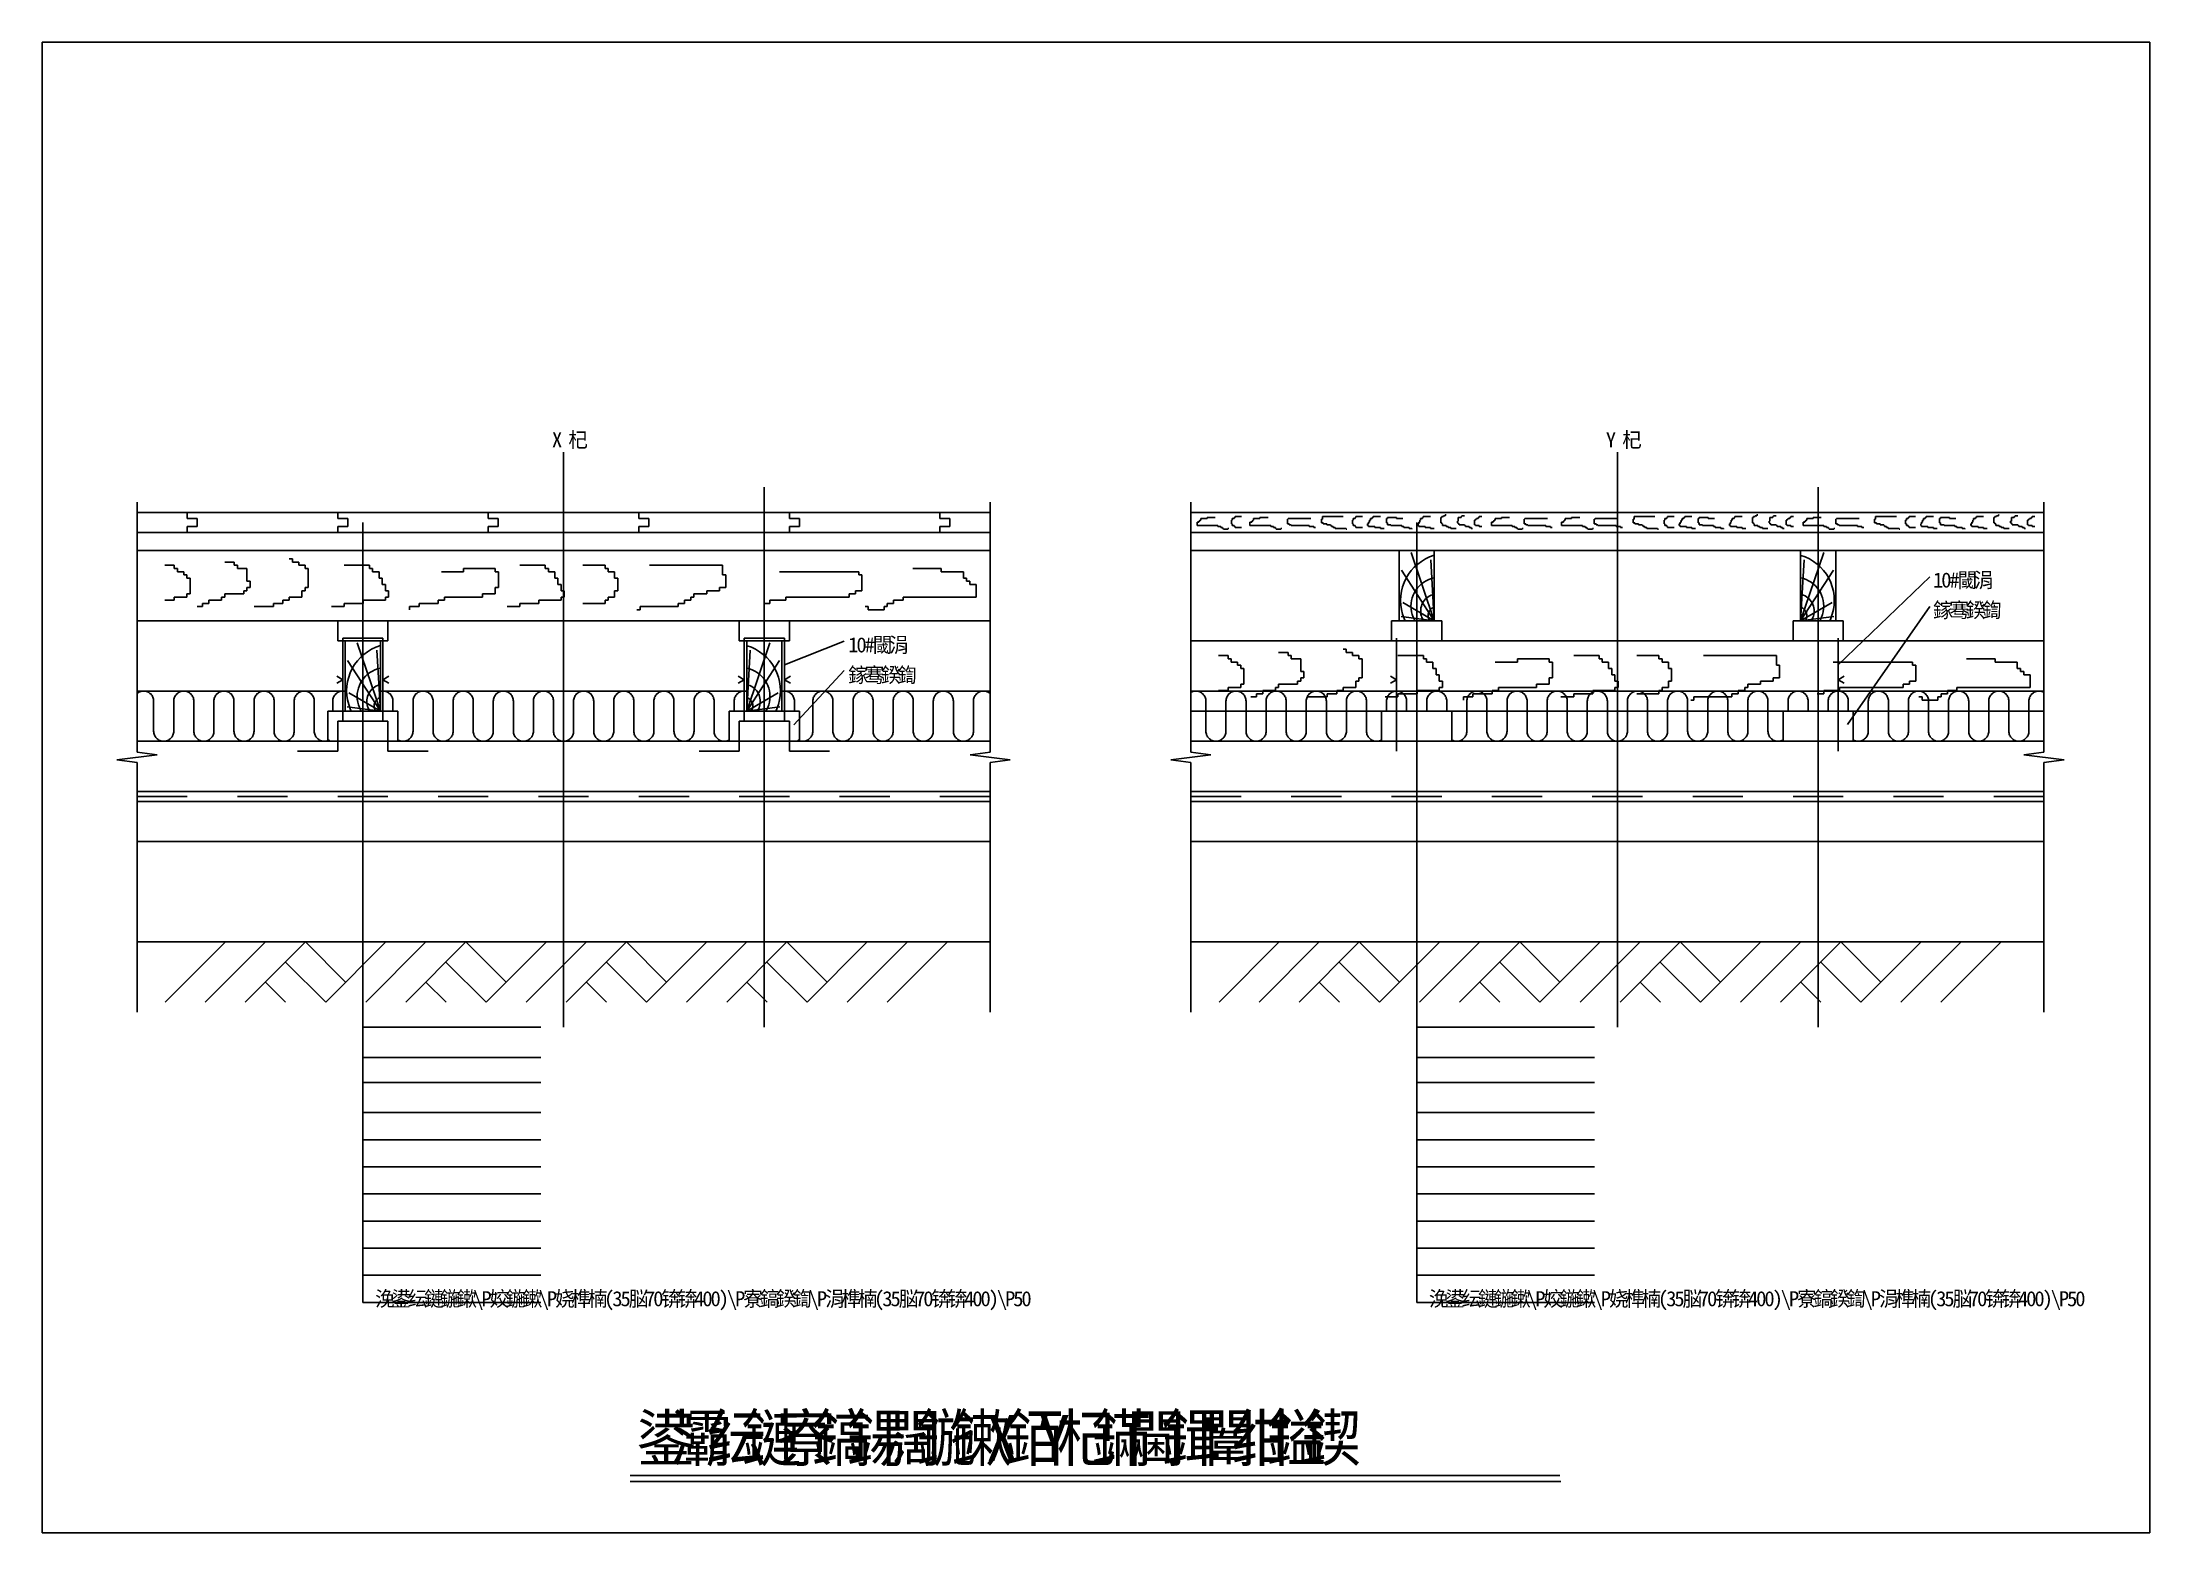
# Model space of a CAD drawing. Header units: metres. Extents: x 0 to 420, y 0 to 297.
import ezdxf

# ---------------------------------------------------------------- set-up
doc = ezdxf.new("R2010")
doc.units = ezdxf.units.M

msp = doc.modelspace()

# ---------------------------------------------------------------- texts
for s, height, p in [('X', 3, (101.59, 216.29)), ('杞', 3, (104.85, 216.29)), ('Y', 3, (311.59, 216.29)), ('杞', 3, (314.85, 216.29)), ('1', 3, (376.8, 188.34)), ('0', 3, (378.43, 188.34)), ('#', 3, (380.06, 188.34)), ('閾', 3, (381.69, 188.34)), ('涓', 3, (384.95, 188.34)), ('鎵', 3, (376.8, 182.34)), ('骞', 3, (380.06, 182.34)), ('鍨', 3, (383.32, 182.34)), ('鍧', 3, (386.58, 182.34)), ('1', 3, (160.62, 175.42)), ('0', 3, (162.26, 175.42)), ('#', 3, (163.89, 175.42)), ('閾', 3, (165.52, 175.42)), ('涓', 3, (168.78, 175.42)), ('鎵', 3, (160.62, 169.41)), ('骞', 3, (163.89, 169.41)), ('鍨', 3, (167.15, 169.41)), ('鍧', 3, (170.41, 169.41)), ('浼', 3, (66.34, 45.15)), ('鍙', 3, (69.6, 45.15)), ('纭', 3, (72.86, 45.15)), ('鏈', 3, (76.12, 45.15)), ('鍦', 3, (79.38, 45.15)), ('鏉', 3, (82.64, 45.15)), ('\\', 3, (85.9, 45.15)), ('P', 3, (87.53, 45.15)), ('姣', 3, (89.16, 45.15)), ('鍦', 3, (92.42, 45.15)), ('鏉', 3, (95.69, 45.15)), ('\\', 3, (98.95, 45.15)), ('P', 3, (100.58, 45.15)), ('娆', 3, (102.21, 45.15)), ('榫', 3, (105.47, 45.15)), ('楠', 3, (108.73, 45.15)), ('(', 3, (111.99, 45.15)), ('3', 3, (113.62, 45.15)), ('5', 3, (115.25, 45.15)), ('脳', 3, (116.88, 45.15)), ('7', 3, (120.14, 45.15)), ('0', 3, (121.77, 45.15)), ('锛', 3, (123.4, 45.15)), ('锛', 3, (126.66, 45.15)), ('4', 3, (129.92, 45.15)), ('0', 3, (131.56, 45.15)), ('0', 3, (133.19, 45.15)), (')', 3, (134.82, 45.15)), ('\\', 3, (136.45, 45.15)), ('P', 3, (138.08, 45.15)), ('寮', 3, (139.71, 45.15)), ('鎬', 3, (142.97, 45.15)), ('鍨', 3, (146.23, 45.15)), ('鍧', 3, (149.49, 45.15)), ('\\', 3, (152.75, 45.15)), ('P', 3, (154.38, 45.15)), ('涓', 3, (156.01, 45.15)), ('榫', 3, (159.27, 45.15)), ('楠', 3, (162.53, 45.15)), ('(', 3, (165.79, 45.15)), ('3', 3, (167.42, 45.15)), ('5', 3, (169.05, 45.15)), ('脳', 3, (170.69, 45.15)), ('7', 3, (173.95, 45.15)), ('0', 3, (175.58, 45.15)), ('锛', 3, (177.21, 45.15)), ('锛', 3, (180.47, 45.15)), ('4', 3, (183.73, 45.15)), ('0', 3, (185.36, 45.15)), ('0', 3, (186.99, 45.15)), (')', 3, (188.62, 45.15)), ('\\', 3, (190.25, 45.15)), ('P', 3, (191.88, 45.15)), ('5', 3, (193.51, 45.15)), ('0', 3, (195.14, 45.15)), ('浼', 3, (276.34, 45.15)), ('鍙', 3, (279.6, 45.15)), ('纭', 3, (282.86, 45.15)), ('鏈', 3, (286.12, 45.15)), ('鍦', 3, (289.38, 45.15)), ('鏉', 3, (292.64, 45.15)), ('\\', 3, (295.9, 45.15)), ('P', 3, (297.53, 45.15)), ('姣', 3, (299.16, 45.15)), ('鍦', 3, (302.42, 45.15)), ('鏉', 3, (305.69, 45.15)), ('\\', 3, (308.95, 45.15)), ('P', 3, (310.58, 45.15)), ('娆', 3, (312.21, 45.15)), ('榫', 3, (315.47, 45.15)), ('楠', 3, (318.73, 45.15)), ('(', 3, (321.99, 45.15)), ('3', 3, (323.62, 45.15)), ('5', 3, (325.25, 45.15)), ('脳', 3, (326.88, 45.15)), ('7', 3, (330.14, 45.15)), ('0', 3, (331.77, 45.15)), ('锛', 3, (333.4, 45.15)), ('锛', 3, (336.66, 45.15)), ('4', 3, (339.92, 45.15)), ('0', 3, (341.56, 45.15)), ('0', 3, (343.19, 45.15)), (')', 3, (344.82, 45.15)), ('\\', 3, (346.45, 45.15)), ('P', 3, (348.08, 45.15)), ('寮', 3, (349.71, 45.15)), ('鎬', 3, (352.97, 45.15)), ('鍨', 3, (356.23, 45.15)), ('鍧', 3, (359.49, 45.15)), ('\\', 3, (362.75, 45.15)), ('P', 3, (364.38, 45.15)), ('涓', 3, (366.01, 45.15)), ('榫', 3, (369.27, 45.15)), ('楠', 3, (372.53, 45.15)), ('(', 3, (375.79, 45.15)), ('3', 3, (377.42, 45.15)), ('5', 3, (379.05, 45.15)), ('脳', 3, (380.69, 45.15)), ('7', 3, (383.95, 45.15)), ('0', 3, (385.58, 45.15)), ('锛', 3, (387.21, 45.15)), ('锛', 3, (390.47, 45.15)), ('4', 3, (393.73, 45.15)), ('0', 3, (395.36, 45.15)), ('0', 3, (396.99, 45.15)), (')', 3, (398.62, 45.15)), ('\\', 3, (400.25, 45.15)), ('P', 3, (401.88, 45.15)), ('5', 3, (403.51, 45.15)), ('0', 3, (405.14, 45.15)), ('鍙', 9.17, (118.4, 14.31)), ('灞', 9.17, (125.37, 14.31)), ('纭', 9.17, (132.34, 14.31)), ('鏈', 9.17, (139.32, 14.31)), ('寮', 9.17, (146.29, 14.31)), ('鎬', 9.17, (153.27, 14.31)), ('鍚', 9.17, (160.24, 14.31)), ('闊', 9.17, (167.22, 14.31)), ('鍦', 9.17, (174.19, 14.31)), ('鏉', 9.17, (181.17, 14.31)), ('X', 9.17, (188.14, 14.31)), ('銆', 9.17, (191.63, 14.31)), ('Y', 9.17, (198.6, 14.31)), ('杞', 9.17, (202.09, 14.31)), ('鏋', 9.17, (209.07, 14.31)), ('閫', 9.17, (216.04, 14.31)), ('鍓', 9.17, (223.01, 14.31)), ('闈', 9.17, (229.99, 14.31)), ('绀', 9.17, (236.96, 14.31)), ('鎰', 9.17, (243.94, 14.31)), ('鍥', 9.17, (250.91, 14.31))]:
    msp.add_text(s, height=height).set_placement(p)

# ---------------------------------------------------------------- linework, layer by layer
for p, q in [((420, 297), (0, 297)), ((0, 297), (0, 0)), ((420, 0), (420, 297)), ((103.9, 208.32), (103.9, 215.32)), ((313.9, 208.32), (313.9, 215.32)), ((103.9, 100.72), (103.9, 208.32)), ((143.9, 100.72), (143.9, 208.32)), ((313.9, 100.72), (313.9, 208.32)), ((353.9, 100.72), (353.9, 208.32)), ((18.9, 155.57), (18.9, 205.32)), ((18.9, 203.32), (188.9, 203.32)), ((28.9, 203.32), (28.9, 202.12)), ((28.9, 202.12), (30.9, 202.12)), ((30.9, 202.12), (30.9, 200.52)), ((58.9, 203.32), (58.9, 202.12)), ((58.9, 202.12), (60.9, 202.12)), ((60.9, 202.12), (60.9, 200.52)), ((88.9, 203.32), (88.9, 202.12)), ((88.9, 202.12), (90.9, 202.12)), ((90.9, 202.12), (90.9, 200.52)), ((118.9, 203.32), (118.9, 202.12)), ((118.9, 202.12), (120.9, 202.12)), ((120.9, 202.12), (120.9, 200.52)), ((148.9, 203.32), (148.9, 202.12)), ((148.9, 202.12), (150.9, 202.12)), ((150.9, 202.12), (150.9, 200.52)), ((178.9, 203.32), (178.9, 202.12)), ((178.9, 202.12), (180.9, 202.12)), ((180.9, 202.12), (180.9, 200.52)), ((188.9, 155.57), (188.9, 205.32)), ((228.9, 155.57), (228.9, 205.32)), ((228.9, 203.32), (398.9, 203.32)), ((230.88, 201.75), (230.69, 201.75)), ((230.69, 201.75), (230.69, 201.57)), ((232.14, 202.11), (230.88, 202.11)), ((230.88, 202.11), (230.88, 201.75)), ((232.14, 202.29), (232.14, 202.11)), ((233.77, 202.29), (232.14, 202.29)), ((236.98, 201.75), (236.98, 201.03)), ((237.16, 201.75), (236.98, 201.75)), ((237.16, 202.11), (237.16, 201.75)), ((237.53, 202.11), (237.16, 202.11)), ((237.71, 202.29), (237.53, 202.29)), ((237.53, 202.29), (237.53, 202.11)), ((238.97, 202.47), (237.71, 202.47)), ((237.71, 202.47), (237.71, 202.29)), ((241.22, 201.75), (241.22, 201.57)), ((241.4, 201.75), (241.22, 201.75)), ((241.4, 202.11), (241.4, 201.75)), ((242.67, 202.11), (241.4, 202.11)), ((244.3, 202.29), (242.67, 202.29)), ((242.67, 202.29), (242.67, 202.11)), ((248.14, 201.93), (248.14, 201.03)), ((248.32, 201.93), (248.14, 201.93)), ((252.84, 202.11), (248.32, 202.11)), ((248.32, 202.11), (248.32, 201.93)), ((255.12, 201.93), (254.94, 201.93)), ((254.94, 201.93), (254.94, 201.21)), ((259.28, 202.47), (255.12, 202.47)), ((255.12, 202.47), (255.12, 201.93)), ((261.27, 201.75), (261.09, 201.75)), ((261.09, 201.75), (261.09, 201.03)), ((261.63, 202.11), (261.27, 202.11)), ((261.27, 202.11), (261.27, 201.75)), ((261.63, 202.29), (261.63, 202.11)), ((261.81, 202.29), (261.63, 202.29)), ((261.81, 202.47), (261.81, 202.29)), ((263.08, 202.47), (261.81, 202.47)), ((264.67, 201.75), (264.49, 201.75)), ((264.49, 201.75), (264.49, 201.39)), ((264.67, 202.11), (264.67, 201.75)), ((265.04, 202.11), (264.67, 202.11)), ((265.04, 202.29), (265.04, 202.11)), ((265.22, 202.29), (265.04, 202.29)), ((265.22, 202.47), (265.22, 202.29)), ((265.4, 202.47), (265.22, 202.47)), ((266.66, 202.47), (265.4, 202.47)), ((268.06, 202.11), (267.88, 202.11)), ((267.88, 202.11), (267.88, 201.21)), ((268.06, 202.29), (268.06, 202.11)), ((269.87, 202.29), (268.06, 202.29)), ((269.87, 202.11), (269.87, 202.29)), ((271.13, 202.11), (269.87, 202.11)), ((274.68, 201.75), (274.5, 201.75)), ((274.5, 201.75), (274.5, 201.39)), ((275.04, 202.11), (274.68, 202.11)), ((274.68, 202.11), (274.68, 201.75)), ((275.04, 202.29), (275.04, 202.11)), ((275.22, 202.29), (275.04, 202.29)), ((275.4, 202.47), (275.22, 202.47)), ((275.22, 202.47), (275.22, 202.29)), ((276.67, 202.47), (275.4, 202.47)), ((278.71, 202.29), (278.71, 201.21)), ((278.89, 202.29), (278.71, 202.29)), ((278.89, 202.47), (278.89, 202.29)), ((279.25, 202.47), (278.89, 202.47)), ((279.25, 202.65), (279.25, 202.47)), ((279.61, 202.65), (279.25, 202.65)), ((279.61, 202.83), (279.61, 202.65)), ((279.79, 202.83), (279.61, 202.83)), ((282.2, 202.29), (282.2, 201.57)), ((282.74, 202.29), (282.2, 202.29)), ((282.74, 202.47), (282.74, 202.29)), ((282.92, 202.47), (282.74, 202.47)), ((282.92, 202.65), (282.92, 202.47)), ((283.46, 202.65), (282.92, 202.65)), ((285.62, 201.75), (285.44, 201.75)), ((285.44, 201.75), (285.44, 200.85)), ((285.62, 201.93), (285.62, 201.75)), ((285.8, 201.93), (285.62, 201.93)), ((286.16, 202.11), (285.8, 202.11)), ((285.8, 202.11), (285.8, 201.93)), ((286.16, 202.29), (286.16, 202.11)), ((286.34, 202.29), (286.16, 202.29)), ((286.34, 202.47), (286.34, 202.29)), ((286.88, 202.47), (286.34, 202.47)), ((289.51, 201.75), (289.33, 201.75)), ((289.33, 201.75), (289.33, 201.57)), ((290.78, 202.11), (289.51, 202.11)), ((289.51, 202.11), (289.51, 201.75)), ((290.78, 202.29), (290.78, 202.11)), ((292.41, 202.29), (290.78, 202.29)), ((295.3, 201.93), (295.3, 201.03)), ((295.48, 201.93), (295.3, 201.93)), ((300, 202.11), (295.48, 202.11)), ((295.48, 202.11), (295.48, 201.93)), ((303.5, 201.75), (303.32, 201.75)), ((303.32, 201.75), (303.32, 201.57)), ((304.77, 202.11), (303.5, 202.11)), ((303.5, 202.11), (303.5, 201.75)), ((304.77, 202.29), (304.77, 202.11)), ((306.4, 202.29), (304.77, 202.29)), ((309.29, 201.93), (309.29, 201.03)), ((309.47, 201.93), (309.29, 201.93)), ((313.99, 202.11), (309.47, 202.11)), ((309.47, 202.11), (309.47, 201.93)), ((317.04, 201.93), (317.04, 201.21)), ((317.22, 201.93), (317.04, 201.93)), ((317.22, 202.47), (317.22, 201.93)), ((321.38, 202.47), (317.22, 202.47)), ((323.19, 201.75), (323.19, 201.03)), ((323.37, 201.75), (323.19, 201.75)), ((323.37, 202.11), (323.37, 201.75)), ((323.73, 202.11), (323.37, 202.11)), ((323.91, 202.29), (323.73, 202.29)), ((323.73, 202.29), (323.73, 202.11)), ((325.18, 202.47), (323.91, 202.47)), ((323.91, 202.47), (323.91, 202.29)), ((326.59, 201.75), (326.59, 201.39)), ((326.78, 201.75), (326.59, 201.75)), ((327.14, 202.11), (326.78, 202.11)), ((326.78, 202.11), (326.78, 201.75)), ((327.32, 202.29), (327.14, 202.29)), ((327.14, 202.29), (327.14, 202.11)), ((327.5, 202.47), (327.32, 202.47)), ((327.32, 202.47), (327.32, 202.29)), ((328.76, 202.47), (327.5, 202.47)), ((329.98, 202.11), (329.98, 201.21)), ((330.16, 202.11), (329.98, 202.11)), ((331.97, 202.29), (330.16, 202.29)), ((330.16, 202.29), (330.16, 202.11)), ((331.97, 202.11), (331.97, 202.29)), ((333.23, 202.11), (331.97, 202.11)), ((336.6, 201.75), (336.6, 201.39)), ((336.78, 201.75), (336.6, 201.75)), ((336.78, 202.11), (336.78, 201.75)), ((337.14, 202.11), (336.78, 202.11)), ((337.32, 202.29), (337.14, 202.29)), ((337.14, 202.29), (337.14, 202.11)), ((337.32, 202.47), (337.32, 202.29)), ((337.5, 202.47), (337.32, 202.47)), ((338.77, 202.47), (337.5, 202.47)), ((340.99, 202.29), (340.81, 202.29)), ((340.81, 202.29), (340.81, 201.21)), ((341.35, 202.47), (340.99, 202.47)), ((340.99, 202.47), (340.99, 202.29)), ((341.71, 202.65), (341.35, 202.65)), ((341.35, 202.65), (341.35, 202.47)), ((341.89, 202.83), (341.71, 202.83)), ((341.71, 202.83), (341.71, 202.65)), ((344.84, 202.29), (344.3, 202.29)), ((344.3, 202.29), (344.3, 201.57)), ((345.02, 202.47), (344.84, 202.47)), ((344.84, 202.47), (344.84, 202.29)), ((345.56, 202.65), (345.02, 202.65)), ((345.02, 202.65), (345.02, 202.47)), ((347.54, 201.75), (347.54, 200.85)), ((347.72, 201.75), (347.54, 201.75)), ((347.9, 201.93), (347.72, 201.93)), ((347.72, 201.93), (347.72, 201.75)), ((347.9, 202.11), (347.9, 201.93)), ((348.26, 202.11), (347.9, 202.11)), ((348.44, 202.29), (348.26, 202.29)), ((348.26, 202.29), (348.26, 202.11)), ((348.98, 202.47), (348.44, 202.47)), ((348.44, 202.47), (348.44, 202.29)), ((351.43, 201.75), (351.43, 201.57)), ((351.62, 201.75), (351.43, 201.75)), ((351.62, 202.11), (351.62, 201.75)), ((352.88, 202.11), (351.62, 202.11)), ((354.51, 202.29), (352.88, 202.29)), ((352.88, 202.29), (352.88, 202.11)), ((357.58, 201.93), (357.4, 201.93)), ((357.4, 201.93), (357.4, 201.03)), ((357.58, 202.11), (357.58, 201.93)), ((362.1, 202.11), (357.58, 202.11)), ((365.33, 201.93), (365.15, 201.93)), ((365.15, 201.93), (365.15, 201.21)), ((369.49, 202.47), (365.33, 202.47)), ((365.33, 202.47), (365.33, 201.93)), ((371.48, 201.75), (371.3, 201.75)), ((371.3, 201.75), (371.3, 201.03)), ((371.84, 202.11), (371.48, 202.11)), ((371.48, 202.11), (371.48, 201.75)), ((371.84, 202.29), (371.84, 202.11)), ((372.02, 202.29), (371.84, 202.29)), ((372.02, 202.47), (372.02, 202.29)), ((373.29, 202.47), (372.02, 202.47)), ((374.89, 201.75), (374.71, 201.75)), ((374.71, 201.75), (374.71, 201.39)), ((374.89, 202.11), (374.89, 201.75)), ((375.25, 202.11), (374.89, 202.11)), ((375.25, 202.29), (375.25, 202.11)), ((375.43, 202.29), (375.25, 202.29)), ((375.43, 202.47), (375.43, 202.29)), ((375.61, 202.47), (375.43, 202.47)), ((376.87, 202.47), (375.61, 202.47)), ((378.27, 202.11), (378.09, 202.11)), ((378.09, 202.11), (378.09, 201.21)), ((378.27, 202.29), (378.27, 202.11)), ((380.08, 202.29), (378.27, 202.29)), ((380.08, 202.11), (380.08, 202.29)), ((381.34, 202.11), (380.08, 202.11)), ((384.89, 201.75), (384.71, 201.75)), ((384.71, 201.75), (384.71, 201.39)), ((385.25, 202.11), (384.89, 202.11)), ((384.89, 202.11), (384.89, 201.75)), ((385.25, 202.29), (385.25, 202.11)), ((385.43, 202.29), (385.25, 202.29)), ((385.61, 202.47), (385.43, 202.47)), ((385.43, 202.47), (385.43, 202.29)), ((386.88, 202.47), (385.61, 202.47)), ((388.92, 202.29), (388.92, 201.21)), ((389.1, 202.29), (388.92, 202.29)), ((389.1, 202.47), (389.1, 202.29)), ((389.46, 202.47), (389.1, 202.47)), ((389.46, 202.65), (389.46, 202.47)), ((389.82, 202.65), (389.46, 202.65)), ((389.82, 202.83), (389.82, 202.65)), ((390, 202.83), (389.82, 202.83)), ((392.41, 202.29), (392.41, 201.57)), ((392.95, 202.29), (392.41, 202.29)), ((392.95, 202.47), (392.95, 202.29)), ((393.13, 202.47), (392.95, 202.47)), ((393.13, 202.65), (393.13, 202.47)), ((393.67, 202.65), (393.13, 202.65)), ((395.83, 201.75), (395.65, 201.75)), ((395.65, 201.75), (395.65, 200.85)), ((395.83, 201.93), (395.83, 201.75)), ((396.01, 201.93), (395.83, 201.93)), ((396.37, 202.11), (396.01, 202.11)), ((396.01, 202.11), (396.01, 201.93)), ((396.37, 202.29), (396.37, 202.11)), ((396.55, 202.29), (396.37, 202.29)), ((396.55, 202.47), (396.55, 202.29)), ((397.09, 202.47), (396.55, 202.47)), ((398.9, 155.57), (398.9, 205.32)), ((18.9, 199.32), (188.9, 199.32)), ((28.9, 200.52), (28.9, 199.32)), ((30.9, 200.52), (28.9, 200.52)), ((58.9, 200.52), (58.9, 199.32)), ((60.9, 200.52), (58.9, 200.52)), ((63.9, 45.92), (63.9, 201.32)), ((88.9, 200.52), (88.9, 199.32)), ((90.9, 200.52), (88.9, 200.52)), ((118.9, 200.52), (118.9, 199.32)), ((120.9, 200.52), (118.9, 200.52)), ((148.9, 200.52), (148.9, 199.32)), ((150.9, 200.52), (148.9, 200.52)), ((180.9, 200.52), (178.9, 200.52)), ((178.9, 200.52), (178.9, 199.32)), ((228.9, 199.32), (398.9, 199.32)), ((230.15, 201.39), (230.15, 200.67)), ((230.51, 201.39), (230.15, 201.39)), ((230.15, 200.67), (234.31, 200.67)), ((230.51, 201.57), (230.51, 201.39)), ((230.69, 201.57), (230.51, 201.57)), ((234.31, 200.67), (234.31, 200.49)), ((234.31, 200.49), (234.85, 200.49)), ((234.85, 200.49), (234.85, 200.31)), ((234.85, 200.31), (235.21, 200.31)), ((235.21, 200.31), (235.21, 200.13)), ((235.21, 200.13), (235.39, 200.13)), ((235.39, 200.13), (235.39, 199.95)), ((235.39, 199.95), (236.3, 199.95)), ((236.3, 200.13), (236.48, 200.13)), ((236.3, 199.95), (236.3, 200.13)), ((236.98, 201.03), (237.16, 201.03)), ((237.16, 201.03), (237.16, 200.67)), ((237.16, 200.67), (237.53, 200.67)), ((237.53, 200.67), (237.53, 200.49)), ((237.53, 200.49), (237.71, 200.49)), ((237.71, 200.49), (237.71, 200.31)), ((237.71, 200.31), (238.97, 200.31)), ((241.04, 201.39), (240.68, 201.39)), ((240.68, 201.39), (240.68, 200.67)), ((240.68, 200.67), (244.84, 200.67)), ((241.22, 201.57), (241.04, 201.57)), ((241.04, 201.57), (241.04, 201.39)), ((244.84, 200.67), (244.84, 200.49)), ((244.84, 200.49), (245.38, 200.49)), ((245.38, 200.49), (245.38, 200.31)), ((245.38, 200.31), (245.74, 200.31)), ((245.74, 200.31), (245.74, 200.13)), ((245.74, 200.13), (245.92, 200.13)), ((245.92, 200.13), (245.92, 199.95)), ((245.92, 199.95), (246.83, 199.95)), ((246.83, 199.95), (246.83, 200.13)), ((246.83, 200.13), (247.01, 200.13)), ((248.14, 201.03), (248.5, 201.03)), ((248.5, 201.03), (248.5, 200.85)), ((248.5, 200.85), (248.86, 200.85)), ((248.86, 200.85), (248.86, 200.67)), ((248.86, 200.67), (252.48, 200.67)), ((252.48, 200.67), (252.48, 200.49)), ((252.48, 200.49), (253.38, 200.49)), ((253.38, 200.49), (253.38, 200.31)), ((253.38, 200.31), (253.74, 200.31)), ((254.94, 201.21), (255.3, 201.21)), ((255.3, 201.21), (255.3, 201.03)), ((255.3, 201.03), (256.02, 201.03)), ((256.02, 201.03), (256.02, 200.85)), ((256.02, 200.85), (256.75, 200.85)), ((256.75, 200.85), (256.75, 200.67)), ((256.75, 200.67), (256.93, 200.67)), ((256.93, 200.67), (256.93, 200.49)), ((256.93, 200.49), (257.29, 200.49)), ((257.29, 200.49), (257.29, 200.31)), ((257.29, 200.31), (257.65, 200.31)), ((257.65, 200.31), (257.65, 200.13)), ((257.65, 200.13), (259.82, 200.13)), ((259.82, 200.13), (259.82, 199.95)), ((259.82, 199.95), (260, 199.95)), ((261.09, 201.03), (261.27, 201.03)), ((261.27, 201.03), (261.27, 200.67)), ((261.27, 200.67), (261.63, 200.67)), ((261.63, 200.67), (261.63, 200.49)), ((261.63, 200.49), (261.81, 200.49)), ((261.81, 200.49), (261.81, 200.31)), ((261.81, 200.31), (263.08, 200.31)), ((264.13, 201.03), (264.13, 200.67)), ((264.31, 201.03), (264.13, 201.03)), ((264.13, 200.67), (264.31, 200.67)), ((264.49, 201.39), (264.31, 201.39)), ((264.31, 201.39), (264.31, 201.03)), ((264.31, 200.67), (264.31, 200.49)), ((264.31, 200.49), (265.58, 200.49)), ((265.58, 200.49), (265.58, 200.31)), ((265.58, 200.31), (266.66, 200.31)), ((266.66, 200.31), (266.66, 200.13)), ((266.66, 200.13), (267.39, 200.13)), ((267.88, 201.21), (268.06, 201.21)), ((268.06, 201.21), (268.06, 200.85)), ((268.06, 200.85), (268.78, 200.85)), ((268.78, 200.85), (268.78, 200.67)), ((268.78, 200.67), (270.95, 200.67)), ((270.95, 200.67), (270.95, 200.49)), ((270.95, 200.49), (271.31, 200.49)), ((271.31, 200.49), (271.31, 200.31)), ((271.31, 200.31), (272.4, 200.31)), ((272.4, 200.31), (272.4, 200.13)), ((272.4, 200.13), (272.94, 200.13)), ((272.94, 200.13), (272.94, 199.95)), ((273.9, 45.92), (273.9, 201.32)), ((274.32, 201.03), (274.14, 201.03)), ((274.14, 201.03), (274.14, 200.67)), ((274.14, 200.67), (274.32, 200.67)), ((274.32, 201.39), (274.32, 201.03)), ((274.5, 201.39), (274.32, 201.39)), ((274.32, 200.67), (274.32, 200.49)), ((274.32, 200.49), (275.58, 200.49)), ((275.58, 200.49), (275.58, 200.31)), ((275.58, 200.31), (276.67, 200.31)), ((276.67, 200.31), (276.67, 200.13)), ((276.67, 200.13), (277.39, 200.13)), ((278.71, 201.21), (278.89, 201.21)), ((278.89, 201.21), (278.89, 201.03)), ((278.89, 201.03), (279.07, 201.03)), ((279.07, 201.03), (279.07, 200.67)), ((279.07, 200.67), (279.79, 200.67)), ((279.79, 200.67), (279.79, 200.49)), ((279.79, 200.49), (280.15, 200.49)), ((280.15, 200.49), (280.15, 200.31)), ((280.15, 200.31), (280.69, 200.31)), ((280.69, 200.31), (280.69, 200.13)), ((280.69, 200.13), (281.78, 200.13)), ((282.2, 201.57), (282.02, 201.57)), ((282.02, 201.57), (282.02, 201.21)), ((282.02, 201.21), (282.2, 201.21)), ((282.2, 201.21), (282.2, 201.03)), ((282.2, 201.03), (282.38, 201.03)), ((282.38, 201.03), (282.38, 200.85)), ((282.38, 200.85), (283.46, 200.85)), ((283.46, 200.85), (283.46, 200.67)), ((283.46, 200.67), (283.64, 200.67)), ((283.64, 200.67), (283.64, 200.49)), ((283.64, 200.49), (284.37, 200.49)), ((284.37, 200.49), (284.37, 200.31)), ((284.37, 200.31), (284.73, 200.31)), ((284.73, 200.31), (284.73, 200.13)), ((284.73, 200.13), (285.04, 200.13)), ((285.44, 200.85), (285.62, 200.85)), ((285.62, 200.85), (285.62, 200.67)), ((285.62, 200.67), (286.34, 200.67)), ((286.34, 200.67), (286.34, 200.49)), ((286.34, 200.49), (286.88, 200.49)), ((288.79, 201.39), (288.79, 200.67)), ((289.15, 201.39), (288.79, 201.39)), ((288.79, 200.67), (292.95, 200.67)), ((289.33, 201.57), (289.15, 201.57)), ((289.15, 201.57), (289.15, 201.39)), ((292.95, 200.67), (292.95, 200.49)), ((292.95, 200.49), (293.49, 200.49)), ((293.49, 200.49), (293.49, 200.31)), ((293.49, 200.31), (293.85, 200.31)), ((293.85, 200.31), (293.85, 200.13)), ((293.85, 200.13), (294.03, 200.13)), ((294.03, 200.13), (294.03, 199.95)), ((294.03, 199.95), (294.94, 199.95)), ((294.94, 199.95), (294.94, 200.13)), ((294.94, 200.13), (295.12, 200.13)), ((295.3, 201.03), (295.66, 201.03)), ((295.66, 201.03), (295.66, 200.85)), ((295.66, 200.85), (296.02, 200.85)), ((296.02, 200.85), (296.02, 200.67)), ((296.02, 200.67), (299.64, 200.67)), ((299.64, 200.67), (299.64, 200.49)), ((299.64, 200.49), (300.54, 200.49)), ((300.54, 200.49), (300.54, 200.31)), ((300.54, 200.31), (300.9, 200.31)), ((302.78, 201.39), (302.78, 200.67)), ((303.14, 201.39), (302.78, 201.39)), ((302.78, 200.67), (306.94, 200.67)), ((303.14, 201.57), (303.14, 201.39)), ((303.32, 201.57), (303.14, 201.57)), ((306.94, 200.67), (306.94, 200.49)), ((306.94, 200.49), (307.48, 200.49)), ((307.48, 200.49), (307.48, 200.31)), ((307.48, 200.31), (307.84, 200.31)), ((307.84, 200.31), (307.84, 200.13)), ((307.84, 200.13), (308.02, 200.13)), ((308.02, 200.13), (308.02, 199.95)), ((308.02, 199.95), (308.93, 199.95)), ((308.93, 199.95), (308.93, 200.13)), ((308.93, 200.13), (309.11, 200.13)), ((309.29, 201.03), (309.65, 201.03)), ((309.65, 201.03), (309.65, 200.85)), ((309.65, 200.85), (310.01, 200.85)), ((310.01, 200.85), (310.01, 200.67)), ((310.01, 200.67), (313.63, 200.67)), ((313.63, 200.67), (313.63, 200.49)), ((313.63, 200.49), (314.53, 200.49)), ((314.53, 200.49), (314.53, 200.31)), ((314.53, 200.31), (314.89, 200.31)), ((317.04, 201.21), (317.4, 201.21)), ((317.4, 201.21), (317.4, 201.03)), ((317.4, 201.03), (318.12, 201.03)), ((318.12, 201.03), (318.12, 200.85)), ((318.12, 200.85), (318.85, 200.85)), ((318.85, 200.85), (318.85, 200.67)), ((318.85, 200.67), (319.03, 200.67)), ((319.03, 200.67), (319.03, 200.49)), ((319.03, 200.49), (319.39, 200.49)), ((319.39, 200.49), (319.39, 200.31)), ((319.39, 200.31), (319.75, 200.31)), ((319.75, 200.31), (319.75, 200.13)), ((319.75, 200.13), (321.92, 200.13)), ((321.92, 200.13), (321.92, 199.95)), ((321.92, 199.95), (322.1, 199.95)), ((323.19, 201.03), (323.37, 201.03)), ((323.37, 201.03), (323.37, 200.67)), ((323.37, 200.67), (323.73, 200.67)), ((323.73, 200.67), (323.73, 200.49)), ((323.73, 200.49), (323.91, 200.49)), ((323.91, 200.49), (323.91, 200.31)), ((323.91, 200.31), (325.18, 200.31)), ((326.41, 201.03), (326.23, 201.03)), ((326.23, 201.03), (326.23, 200.67)), ((326.23, 200.67), (326.41, 200.67)), ((326.41, 201.39), (326.41, 201.03)), ((326.59, 201.39), (326.41, 201.39)), ((326.41, 200.67), (326.41, 200.49)), ((326.41, 200.49), (327.68, 200.49)), ((327.68, 200.49), (327.68, 200.31)), ((327.68, 200.31), (328.76, 200.31)), ((328.76, 200.31), (328.76, 200.13)), ((328.76, 200.13), (329.49, 200.13)), ((329.98, 201.21), (330.16, 201.21)), ((330.16, 201.21), (330.16, 200.85)), ((330.16, 200.85), (330.88, 200.85)), ((330.88, 200.85), (330.88, 200.67)), ((330.88, 200.67), (333.05, 200.67)), ((333.05, 200.67), (333.05, 200.49)), ((333.05, 200.49), (333.41, 200.49)), ((333.41, 200.49), (333.41, 200.31)), ((333.41, 200.31), (334.5, 200.31)), ((334.5, 200.31), (334.5, 200.13)), ((334.5, 200.13), (335.04, 200.13)), ((335.04, 200.13), (335.04, 199.95)), ((336.24, 201.03), (336.24, 200.67)), ((336.42, 201.03), (336.24, 201.03)), ((336.24, 200.67), (336.42, 200.67)), ((336.6, 201.39), (336.42, 201.39)), ((336.42, 201.39), (336.42, 201.03)), ((336.42, 200.67), (336.42, 200.49)), ((336.42, 200.49), (337.68, 200.49)), ((337.68, 200.49), (337.68, 200.31)), ((337.68, 200.31), (338.77, 200.31)), ((338.77, 200.31), (338.77, 200.13)), ((338.77, 200.13), (339.49, 200.13)), ((340.81, 201.21), (340.99, 201.21)), ((340.99, 201.21), (340.99, 201.03)), ((340.99, 201.03), (341.17, 201.03)), ((341.17, 201.03), (341.17, 200.67)), ((341.17, 200.67), (341.89, 200.67)), ((341.89, 200.67), (341.89, 200.49)), ((341.89, 200.49), (342.25, 200.49)), ((342.25, 200.49), (342.25, 200.31)), ((342.25, 200.31), (342.8, 200.31)), ((342.8, 200.31), (342.8, 200.13)), ((342.8, 200.13), (343.88, 200.13)), ((344.3, 201.57), (344.12, 201.57)), ((344.12, 201.57), (344.12, 201.21)), ((344.12, 201.21), (344.3, 201.21)), ((344.3, 201.21), (344.3, 201.03)), ((344.3, 201.03), (344.48, 201.03)), ((344.48, 201.03), (344.48, 200.85)), ((344.48, 200.85), (345.56, 200.85)), ((345.56, 200.85), (345.56, 200.67)), ((345.56, 200.67), (345.74, 200.67)), ((345.74, 200.67), (345.74, 200.49)), ((345.74, 200.49), (346.47, 200.49)), ((346.47, 200.49), (346.47, 200.31)), ((346.47, 200.31), (346.83, 200.31)), ((346.83, 200.31), (346.83, 200.13)), ((346.83, 200.13), (347.14, 200.13)), ((347.54, 200.85), (347.72, 200.85)), ((347.72, 200.85), (347.72, 200.67)), ((347.72, 200.67), (348.44, 200.67)), ((348.44, 200.67), (348.44, 200.49)), ((348.44, 200.49), (348.98, 200.49)), ((351.25, 201.39), (350.89, 201.39)), ((350.89, 201.39), (350.89, 200.67)), ((350.89, 200.67), (355.05, 200.67)), ((351.43, 201.57), (351.25, 201.57)), ((351.25, 201.57), (351.25, 201.39)), ((355.05, 200.67), (355.05, 200.49)), ((355.05, 200.49), (355.59, 200.49)), ((355.59, 200.49), (355.59, 200.31)), ((355.59, 200.31), (355.95, 200.31)), ((355.95, 200.31), (355.95, 200.13)), ((355.95, 200.13), (356.13, 200.13)), ((356.13, 200.13), (356.13, 199.95)), ((356.13, 199.95), (357.04, 199.95)), ((357.04, 200.13), (357.22, 200.13)), ((357.04, 199.95), (357.04, 200.13)), ((357.4, 201.03), (357.76, 201.03)), ((357.76, 201.03), (357.76, 200.85)), ((357.76, 200.85), (358.12, 200.85)), ((358.12, 200.85), (358.12, 200.67)), ((358.12, 200.67), (361.74, 200.67)), ((361.74, 200.67), (361.74, 200.49)), ((361.74, 200.49), (362.64, 200.49)), ((362.64, 200.49), (362.64, 200.31)), ((362.64, 200.31), (363, 200.31)), ((365.15, 201.21), (365.51, 201.21)), ((365.51, 201.21), (365.51, 201.03)), ((365.51, 201.03), (366.24, 201.03)), ((366.24, 201.03), (366.24, 200.85)), ((366.24, 200.85), (366.96, 200.85)), ((366.96, 200.85), (366.96, 200.67)), ((366.96, 200.67), (367.14, 200.67)), ((367.14, 200.67), (367.14, 200.49)), ((367.14, 200.49), (367.5, 200.49)), ((367.5, 200.49), (367.5, 200.31)), ((367.5, 200.31), (367.86, 200.31)), ((367.86, 200.31), (367.86, 200.13)), ((367.86, 200.13), (370.03, 200.13)), ((370.03, 200.13), (370.03, 199.95)), ((370.03, 199.95), (370.21, 199.95)), ((371.3, 201.03), (371.48, 201.03)), ((371.48, 201.03), (371.48, 200.67)), ((371.48, 200.67), (371.84, 200.67)), ((371.84, 200.67), (371.84, 200.49)), ((371.84, 200.49), (372.02, 200.49)), ((372.02, 200.49), (372.02, 200.31)), ((372.02, 200.31), (373.29, 200.31)), ((374.34, 201.03), (374.34, 200.67)), ((374.52, 201.03), (374.34, 201.03)), ((374.34, 200.67), (374.52, 200.67)), ((374.71, 201.39), (374.52, 201.39)), ((374.52, 201.39), (374.52, 201.03)), ((374.52, 200.67), (374.52, 200.49)), ((374.52, 200.49), (375.79, 200.49)), ((375.79, 200.49), (375.79, 200.31)), ((375.79, 200.31), (376.87, 200.31)), ((376.87, 200.31), (376.87, 200.13)), ((376.87, 200.13), (377.6, 200.13)), ((378.09, 201.21), (378.27, 201.21)), ((378.27, 201.21), (378.27, 200.85)), ((378.27, 200.85), (378.99, 200.85)), ((378.99, 200.85), (378.99, 200.67)), ((378.99, 200.67), (381.16, 200.67)), ((381.16, 200.67), (381.16, 200.49)), ((381.16, 200.49), (381.52, 200.49)), ((381.52, 200.49), (381.52, 200.31)), ((381.52, 200.31), (382.61, 200.31)), ((382.61, 200.31), (382.61, 200.13)), ((382.61, 200.13), (383.15, 200.13)), ((383.15, 200.13), (383.15, 199.95)), ((384.53, 201.03), (384.35, 201.03)), ((384.35, 201.03), (384.35, 200.67)), ((384.35, 200.67), (384.53, 200.67)), ((384.53, 201.39), (384.53, 201.03)), ((384.71, 201.39), (384.53, 201.39)), ((384.53, 200.67), (384.53, 200.49)), ((384.53, 200.49), (385.79, 200.49)), ((385.79, 200.49), (385.79, 200.31)), ((385.79, 200.31), (386.88, 200.31)), ((386.88, 200.31), (386.88, 200.13)), ((386.88, 200.13), (387.6, 200.13)), ((388.92, 201.21), (389.1, 201.21)), ((389.1, 201.21), (389.1, 201.03)), ((389.1, 201.03), (389.28, 201.03)), ((389.28, 201.03), (389.28, 200.67)), ((389.28, 200.67), (390, 200.67)), ((390, 200.67), (390, 200.49)), ((390, 200.49), (390.36, 200.49)), ((390.36, 200.49), (390.36, 200.31)), ((390.36, 200.31), (390.91, 200.31)), ((390.91, 200.31), (390.91, 200.13)), ((390.91, 200.13), (391.99, 200.13)), ((392.41, 201.57), (392.23, 201.57)), ((392.23, 201.57), (392.23, 201.21)), ((392.23, 201.21), (392.41, 201.21)), ((392.41, 201.21), (392.41, 201.03)), ((392.41, 201.03), (392.59, 201.03)), ((392.59, 201.03), (392.59, 200.85)), ((392.59, 200.85), (393.67, 200.85)), ((393.67, 200.85), (393.67, 200.67)), ((393.67, 200.67), (393.86, 200.67)), ((393.86, 200.67), (393.86, 200.49)), ((393.86, 200.49), (394.58, 200.49)), ((394.58, 200.49), (394.58, 200.31)), ((394.58, 200.31), (394.94, 200.31)), ((394.94, 200.31), (394.94, 200.13)), ((394.94, 200.13), (395.25, 200.13)), ((395.65, 200.85), (395.83, 200.85)), ((395.83, 200.85), (395.83, 200.67)), ((395.83, 200.67), (396.55, 200.67)), ((396.55, 200.67), (396.55, 200.49)), ((396.55, 200.49), (397.09, 200.49)), ((18.9, 195.72), (188.9, 195.72)), ((36.38, 193.4), (38.28, 193.4)), ((38.28, 193.4), (38.28, 192.77)), ((49.24, 194.03), (49.87, 194.03)), ((49.87, 194.03), (49.87, 193.4)), ((49.87, 193.4), (51.13, 193.4)), ((51.13, 193.4), (51.13, 192.77)), ((228.9, 195.72), (398.9, 195.72)), ((270.4, 195.72), (277.4, 195.72)), ((270.4, 195.72), (270.4, 181.72)), ((277.4, 181.72), (272.78, 195.35)), ((274.84, 193.56), (274.11, 193.02)), ((275.63, 194.04), (274.84, 193.56)), ((276.47, 194.43), (275.63, 194.04)), ((277.4, 194.76), (276.47, 194.43)), ((277.4, 181.72), (276.69, 193.85)), ((277.4, 195.72), (277.4, 181.72)), ((350.4, 195.72), (350.4, 181.72)), ((357.4, 195.72), (350.4, 195.72)), ((350.4, 181.72), (355.02, 195.35)), ((350.47, 194.74), (350.4, 194.76)), ((350.4, 181.72), (351.11, 193.85)), ((351.34, 194.43), (350.47, 194.74)), ((352.17, 194.04), (351.34, 194.43)), ((352.96, 193.56), (352.17, 194.04)), ((353.7, 193.02), (352.96, 193.56)), ((357.4, 195.72), (357.4, 181.72)), ((24.42, 192.77), (26.32, 192.77)), ((26.32, 192.77), (26.32, 192.13)), ((26.32, 192.13), (26.95, 192.13)), ((26.95, 192.13), (26.95, 191.5)), ((26.95, 191.5), (28.21, 191.5)), ((28.21, 191.5), (28.21, 190.87)), ((28.21, 190.87), (28.85, 190.87)), ((28.85, 190.87), (28.85, 190.24)), ((28.85, 190.24), (29.48, 190.24)), ((29.48, 190.24), (29.48, 187.08)), ((38.28, 192.77), (38.91, 192.77)), ((38.91, 192.77), (38.91, 192.13)), ((38.91, 192.13), (40.81, 192.13)), ((40.81, 192.13), (40.81, 189.61)), ((40.81, 189.61), (41.44, 189.61)), ((41.44, 189.61), (41.44, 188.34)), ((51.13, 192.77), (52.4, 192.77)), ((52.4, 192.77), (52.4, 192.13)), ((52.4, 192.13), (53.03, 192.13)), ((53.03, 192.13), (53.03, 188.34)), ((60.17, 192.77), (64.6, 192.77)), ((64.6, 192.77), (65.23, 192.77)), ((65.23, 192.77), (65.23, 192.13)), ((65.23, 192.13), (65.86, 192.13)), ((65.86, 192.13), (65.86, 191.5)), ((65.86, 191.5), (67.13, 191.5)), ((67.13, 191.5), (67.13, 190.24)), ((67.13, 190.24), (67.76, 190.24)), ((67.76, 190.24), (67.76, 188.97)), ((79.55, 191.5), (83.98, 191.5)), ((83.98, 192.13), (90.3, 192.13)), ((83.98, 191.5), (83.98, 192.13)), ((90.3, 192.13), (90.3, 191.5)), ((90.3, 191.5), (90.94, 191.5)), ((90.94, 191.5), (90.94, 188.34)), ((95.19, 192.77), (99.61, 192.77)), ((99.61, 192.77), (100.25, 192.77)), ((100.25, 192.77), (100.25, 192.13)), ((100.25, 192.13), (100.88, 192.13)), ((100.88, 192.13), (100.88, 191.5)), ((100.88, 191.5), (102.14, 191.5)), ((102.14, 191.5), (102.14, 190.24)), ((102.14, 190.24), (102.78, 190.24)), ((102.78, 190.24), (102.78, 188.97)), ((107.74, 192.77), (112.16, 192.77)), ((112.16, 192.77), (112.16, 192.13)), ((112.16, 192.13), (112.8, 192.13)), ((112.8, 192.13), (112.8, 191.5)), ((112.8, 191.5), (114.06, 191.5)), ((114.06, 191.5), (114.06, 190.24)), ((114.06, 190.24), (114.7, 190.24)), ((114.7, 190.24), (114.7, 187.71)), ((121.04, 192.77), (135.58, 192.77)), ((135.58, 192.77), (135.58, 190.87)), ((135.58, 190.87), (136.22, 190.87)), ((136.22, 190.87), (136.22, 188.34)), ((146.9, 191.5), (162.72, 191.5)), ((162.72, 191.5), (162.72, 190.87)), ((162.72, 190.87), (163.35, 190.87)), ((163.35, 190.87), (163.35, 187.71)), ((173.47, 192.13), (179.16, 192.13)), ((179.16, 192.13), (179.16, 191.5)), ((179.16, 191.5), (183.59, 191.5)), ((183.59, 191.5), (183.59, 190.24)), ((183.59, 190.24), (184.22, 190.24)), ((184.22, 190.24), (184.22, 189.61)), ((184.22, 189.61), (184.86, 189.61)), ((184.86, 189.61), (184.86, 188.97)), ((277.4, 181.72), (270.85, 191.81)), ((271.39, 189.36), (271.08, 188.49)), ((271.79, 190.19), (271.39, 189.36)), ((272.26, 190.98), (271.79, 190.19)), ((272.81, 191.72), (272.26, 190.98)), ((273.42, 192.4), (272.81, 191.72)), ((274.11, 193.02), (273.42, 192.4)), ((274.86, 189.06), (274.45, 188.69)), ((275.31, 189.4), (274.86, 189.06)), ((275.8, 189.69), (275.31, 189.4)), ((276.3, 189.93), (275.8, 189.69)), ((276.83, 190.12), (276.3, 189.93)), ((277.4, 190.26), (276.83, 190.12)), ((350.4, 181.72), (356.95, 191.81)), ((350.43, 190.25), (350.4, 190.26)), ((350.97, 190.12), (350.43, 190.25)), ((351.5, 189.93), (350.97, 190.12)), ((352.01, 189.69), (351.5, 189.93)), ((352.49, 189.4), (352.01, 189.69)), ((352.94, 189.06), (352.49, 189.4)), ((353.35, 188.69), (352.94, 189.06)), ((354.38, 192.4), (353.7, 193.02)), ((355, 191.72), (354.38, 192.4)), ((355.54, 190.98), (355, 191.72)), ((356.02, 190.19), (355.54, 190.98)), ((356.41, 189.36), (356.02, 190.19)), ((356.72, 188.49), (356.41, 189.36)), ((357.9, 172.94), (376.17, 190.45)), ((26.32, 185.81), (24.42, 185.81)), ((28.85, 186.45), (26.32, 186.45)), ((26.32, 186.45), (26.32, 185.81)), ((29.48, 187.08), (28.85, 187.08)), ((28.85, 187.08), (28.85, 186.45)), ((33.22, 185.18), (31.96, 185.18)), ((31.96, 185.18), (31.96, 184.55)), ((35.75, 185.82), (33.22, 185.82)), ((33.22, 185.82), (33.22, 185.18)), ((36.38, 186.45), (35.75, 186.45)), ((35.75, 186.45), (35.75, 185.82)), ((40.18, 187.08), (36.38, 187.08)), ((36.38, 187.08), (36.38, 186.45)), ((40.81, 187.71), (40.18, 187.71)), ((40.18, 187.71), (40.18, 187.08)), ((41.44, 188.34), (40.81, 188.34)), ((40.81, 188.34), (40.81, 187.71)), ((46.07, 185.18), (46.07, 184.55)), ((47.97, 185.18), (46.07, 185.18)), ((49.24, 185.82), (47.97, 185.82)), ((47.97, 185.82), (47.97, 185.18)), ((51.77, 186.45), (49.24, 186.45)), ((49.24, 186.45), (49.24, 185.82)), ((52.4, 187.71), (51.77, 187.71)), ((51.77, 187.71), (51.77, 186.45)), ((53.03, 188.34), (52.4, 188.34)), ((52.4, 188.34), (52.4, 187.71)), ((60.17, 185.18), (60.17, 184.55)), ((63.97, 185.18), (60.17, 185.18)), ((63.97, 185.82), (63.97, 185.18)), ((68.39, 185.82), (63.97, 185.82)), ((67.76, 188.97), (68.39, 188.97)), ((68.39, 188.97), (68.39, 187.71)), ((68.39, 187.71), (69.03, 187.71)), ((68.39, 186.45), (68.39, 185.82)), ((69.03, 186.45), (68.39, 186.45)), ((69.03, 187.71), (69.03, 186.45)), ((75.12, 185.18), (75.12, 184.55)), ((78.92, 185.18), (75.12, 185.18)), ((80.18, 185.82), (78.92, 185.82)), ((78.92, 185.82), (78.92, 185.18)), ((87.77, 186.45), (80.18, 186.45)), ((80.18, 186.45), (80.18, 185.82)), ((90.3, 187.08), (87.77, 187.08)), ((87.77, 187.08), (87.77, 186.45)), ((90.94, 188.34), (90.3, 188.34)), ((90.3, 188.34), (90.3, 187.08)), ((98.98, 185.18), (95.19, 185.18)), ((95.19, 185.18), (95.19, 184.55)), ((98.98, 185.82), (98.98, 185.18)), ((103.41, 185.82), (98.98, 185.82)), ((102.78, 188.97), (103.41, 188.97)), ((103.41, 188.97), (103.41, 187.71)), ((103.41, 187.71), (104.04, 187.71)), ((104.04, 186.45), (103.41, 186.45)), ((103.41, 186.45), (103.41, 185.82)), ((104.04, 187.71), (104.04, 186.45)), ((112.16, 185.18), (107.74, 185.18)), ((112.8, 185.82), (112.16, 185.82)), ((112.16, 185.82), (112.16, 185.18)), ((112.8, 186.45), (112.8, 185.82)), ((114.06, 186.45), (112.8, 186.45)), ((114.7, 187.71), (114.06, 187.71)), ((114.06, 187.71), (114.06, 186.45)), ((127.99, 185.18), (126.73, 185.18)), ((126.73, 185.18), (126.73, 184.55)), ((129.26, 185.82), (127.99, 185.82)), ((127.99, 185.82), (127.99, 185.18)), ((129.89, 186.45), (129.26, 186.45)), ((129.26, 186.45), (129.26, 185.82)), ((132.42, 187.08), (129.89, 187.08)), ((129.89, 187.08), (129.89, 186.45)), ((132.42, 187.71), (132.42, 187.08)), ((134.95, 187.71), (132.42, 187.71)), ((136.22, 188.34), (134.95, 188.34)), ((134.95, 188.34), (134.95, 187.71)), ((145.01, 185.18), (143.74, 185.18)), ((148.17, 185.82), (145.01, 185.82)), ((145.01, 185.82), (145.01, 185.18)), ((148.17, 186.45), (148.17, 185.82)), ((160.82, 186.45), (148.17, 186.45)), ((162.08, 187.08), (160.82, 187.08)), ((160.82, 187.08), (160.82, 186.45)), ((162.08, 187.71), (162.08, 187.08)), ((163.35, 187.71), (162.08, 187.71)), ((169.68, 185.18), (168.41, 185.18)), ((168.41, 185.18), (168.41, 184.55)), ((171.57, 185.82), (169.68, 185.82)), ((169.68, 185.82), (169.68, 185.18)), ((186.12, 186.45), (171.57, 186.45)), ((171.57, 186.45), (171.57, 185.82)), ((184.86, 188.97), (186.12, 188.97)), ((186.12, 188.97), (186.12, 186.45)), ((270.72, 186.69), (270.68, 185.77)), ((270.68, 185.77), (270.72, 184.85)), ((270.86, 187.6), (270.72, 186.69)), ((270.72, 184.85), (270.86, 183.94)), ((271.08, 188.49), (270.86, 187.6)), ((277.4, 181.72), (271.12, 185.38)), ((272.8, 185.21), (272.77, 184.65)), ((272.88, 185.76), (272.8, 185.21)), ((273.02, 186.31), (272.88, 185.76)), ((273.21, 186.83), (273.02, 186.31)), ((273.45, 187.34), (273.21, 186.83)), ((273.74, 187.82), (273.45, 187.34)), ((274.07, 188.27), (273.74, 187.82)), ((274.45, 188.69), (274.07, 188.27)), ((274.95, 184.95), (274.84, 184.64)), ((275.1, 185.26), (274.95, 184.95)), ((275.27, 185.54), (275.1, 185.26)), ((275.47, 185.81), (275.27, 185.54)), ((275.69, 186.06), (275.47, 185.81)), ((275.94, 186.29), (275.69, 186.06)), ((276.21, 186.49), (275.94, 186.29)), ((276.5, 186.66), (276.21, 186.49)), ((276.8, 186.8), (276.5, 186.66)), ((277.12, 186.91), (276.8, 186.8)), ((277.4, 186.99), (277.12, 186.91)), ((350.69, 186.91), (350.4, 186.99)), ((350.4, 181.72), (356.68, 185.38)), ((351, 186.8), (350.69, 186.91)), ((351.3, 186.66), (351, 186.8)), ((351.59, 186.49), (351.3, 186.66)), ((351.86, 186.29), (351.59, 186.49)), ((352.11, 186.06), (351.86, 186.29)), ((352.33, 185.81), (352.11, 186.06)), ((352.53, 185.54), (352.33, 185.81)), ((352.7, 185.26), (352.53, 185.54)), ((352.85, 184.95), (352.7, 185.26)), ((352.96, 184.64), (352.85, 184.95)), ((353.73, 188.27), (353.35, 188.69)), ((354.07, 187.82), (353.73, 188.27)), ((354.35, 187.34), (354.07, 187.82)), ((354.59, 186.83), (354.35, 187.34)), ((354.78, 186.31), (354.59, 186.83)), ((354.92, 185.76), (354.78, 186.31)), ((355, 185.21), (354.92, 185.76)), ((355.03, 184.65), (355, 185.21)), ((356.94, 187.6), (356.72, 188.49)), ((357.08, 186.69), (356.94, 187.6)), ((356.94, 183.94), (357.08, 184.85)), ((357.12, 185.77), (357.08, 186.69)), ((357.08, 184.85), (357.12, 185.77)), ((18.9, 181.72), (188.9, 181.72)), ((31.96, 184.55), (30.87, 184.55)), ((46.07, 184.55), (42.28, 184.55)), ((60.17, 184.55), (57.64, 184.55)), ((58.9, 177.72), (58.9, 181.72)), ((58.9, 181.72), (68.9, 181.72)), ((68.9, 177.72), (68.9, 181.72)), ((75.12, 184.55), (73.22, 184.55)), ((73.22, 184.55), (73.22, 183.92)), ((95.19, 184.55), (92.66, 184.55)), ((119.14, 183.92), (118.51, 183.92)), ((126.73, 184.55), (119.14, 184.55)), ((119.14, 184.55), (119.14, 183.92)), ((148.9, 181.72), (138.9, 181.72)), ((138.9, 177.72), (138.9, 181.72)), ((148.9, 177.72), (148.9, 181.72)), ((164.61, 184.55), (163.98, 184.55)), ((164.61, 183.92), (164.61, 184.55)), ((167.78, 183.92), (164.61, 183.92)), ((168.41, 184.55), (167.78, 184.55)), ((167.78, 184.55), (167.78, 183.92)), ((268.9, 181.72), (278.9, 181.72)), ((268.9, 177.72), (268.9, 181.72)), ((270.4, 181.72), (277.4, 181.72)), ((277.4, 181.72), (270.8, 182.54)), ((270.86, 183.94), (271.08, 183.05)), ((271.08, 183.05), (271.39, 182.18)), ((271.39, 182.18), (271.6, 181.72)), ((272.77, 184.65), (272.8, 184.09)), ((272.8, 184.09), (272.88, 183.53)), ((272.88, 183.53), (273.02, 182.99)), ((273.02, 182.99), (273.21, 182.46)), ((273.21, 182.46), (273.45, 181.95)), ((273.45, 181.95), (273.58, 181.72)), ((274.71, 183.98), (274.7, 183.65)), ((274.7, 183.65), (274.71, 183.32)), ((274.76, 184.31), (274.71, 183.98)), ((274.71, 183.32), (274.76, 182.98)), ((274.84, 184.64), (274.76, 184.31)), ((274.76, 182.98), (274.84, 182.66)), ((274.84, 182.66), (274.95, 182.34)), ((274.95, 182.34), (275.1, 182.04)), ((275.1, 182.04), (275.27, 181.75)), ((275.27, 181.75), (275.3, 181.72)), ((276.17, 182.9), (276.16, 182.72)), ((276.16, 182.72), (276.17, 182.55)), ((276.19, 183.07), (276.17, 182.9)), ((276.17, 182.55), (276.19, 182.38)), ((276.24, 183.24), (276.19, 183.07)), ((276.19, 182.38), (276.24, 182.21)), ((276.3, 183.4), (276.24, 183.24)), ((276.24, 182.21), (276.3, 182.05)), ((276.37, 183.56), (276.3, 183.4)), ((276.3, 182.05), (276.37, 181.89)), ((276.46, 183.71), (276.37, 183.56)), ((276.37, 181.89), (276.46, 181.74)), ((276.56, 183.85), (276.46, 183.71)), ((276.46, 181.74), (276.48, 181.72)), ((276.68, 183.98), (276.56, 183.85)), ((276.81, 184.09), (276.68, 183.98)), ((276.95, 184.2), (276.81, 184.09)), ((277.1, 184.28), (276.95, 184.2)), ((277.25, 184.36), (277.1, 184.28)), ((277.4, 184.41), (277.25, 184.36)), ((278.9, 177.72), (278.9, 181.72)), ((348.9, 177.72), (348.9, 181.72)), ((358.9, 181.72), (348.9, 181.72)), ((350.55, 184.36), (350.4, 184.41)), ((350.4, 181.72), (357.01, 182.54)), ((357.4, 181.72), (350.4, 181.72)), ((350.71, 184.28), (350.55, 184.36)), ((350.86, 184.2), (350.71, 184.28)), ((350.99, 184.09), (350.86, 184.2)), ((351.12, 183.98), (350.99, 184.09)), ((351.24, 183.85), (351.12, 183.98)), ((351.34, 183.71), (351.24, 183.85)), ((351.33, 181.72), (351.34, 181.74)), ((351.43, 183.56), (351.34, 183.71)), ((351.34, 181.74), (351.43, 181.89)), ((351.51, 183.4), (351.43, 183.56)), ((351.43, 181.89), (351.51, 182.05)), ((351.57, 183.24), (351.51, 183.4)), ((351.51, 182.05), (351.57, 182.21)), ((351.61, 183.07), (351.57, 183.24)), ((351.57, 182.21), (351.61, 182.38)), ((351.63, 182.9), (351.61, 183.07)), ((351.61, 182.38), (351.63, 182.55)), ((351.64, 182.72), (351.63, 182.9)), ((351.63, 182.55), (351.64, 182.72)), ((352.51, 181.72), (352.53, 181.75)), ((352.53, 181.75), (352.7, 182.04)), ((352.7, 182.04), (352.85, 182.34)), ((352.85, 182.34), (352.96, 182.66)), ((353.04, 184.31), (352.96, 184.64)), ((352.96, 182.66), (353.04, 182.98)), ((353.09, 183.98), (353.04, 184.31)), ((353.04, 182.98), (353.09, 183.32)), ((353.11, 183.65), (353.09, 183.98)), ((353.09, 183.32), (353.11, 183.65)), ((354.22, 181.72), (354.35, 181.95)), ((354.35, 181.95), (354.59, 182.46)), ((354.59, 182.46), (354.78, 182.99)), ((354.78, 182.99), (354.92, 183.53)), ((354.92, 183.53), (355, 184.09)), ((355, 184.09), (355.03, 184.65)), ((356.2, 181.72), (356.41, 182.18)), ((356.41, 182.18), (356.72, 183.05)), ((356.72, 183.05), (356.94, 183.94)), ((358.9, 177.72), (358.9, 181.72)), ((359.76, 161.02), (376.17, 184.57)), ((58.9, 177.72), (68.9, 177.72)), ((67.9, 178.22), (59.9, 178.22)), ((59.9, 178.22), (59.9, 161.72)), ((60.4, 177.72), (60.4, 163.72)), ((60.4, 177.72), (67.4, 177.72)), ((67.4, 163.72), (62.78, 177.35)), ((66.47, 176.43), (65.63, 176.04)), ((67.4, 176.76), (66.47, 176.43)), ((67.4, 177.72), (67.4, 163.72)), ((67.9, 161.72), (67.9, 178.22)), ((148.9, 177.72), (138.9, 177.72)), ((139.9, 161.72), (139.9, 178.22)), ((139.9, 178.22), (147.9, 178.22)), ((147.4, 177.72), (140.4, 177.72)), ((140.4, 177.72), (140.4, 163.72)), ((140.4, 163.72), (145.02, 177.35)), ((140.47, 176.74), (140.4, 176.76)), ((141.34, 176.43), (140.47, 176.74)), ((142.17, 176.04), (141.34, 176.43)), ((147.4, 177.72), (147.4, 163.72)), ((147.9, 178.22), (147.9, 161.72)), ((147.9, 172.94), (159.82, 177.68)), ((228.9, 177.72), (398.9, 177.72)), ((268.9, 177.72), (278.9, 177.72)), ((269.9, 155.72), (269.9, 178.22)), ((358.9, 177.72), (348.9, 177.72)), ((357.9, 155.72), (357.9, 178.22)), ((67.4, 163.72), (60.85, 173.81)), ((62.26, 172.98), (61.79, 172.19)), ((62.81, 173.72), (62.26, 172.98)), ((63.42, 174.4), (62.81, 173.72)), ((64.11, 175.02), (63.42, 174.4)), ((64.84, 175.56), (64.11, 175.02)), ((65.63, 176.04), (64.84, 175.56)), ((67.4, 163.72), (66.69, 175.85)), ((67.4, 172.26), (66.83, 172.12)), ((140.4, 163.72), (141.11, 175.85)), ((140.4, 163.72), (146.95, 173.81)), ((140.43, 172.25), (140.4, 172.26)), ((140.97, 172.12), (140.43, 172.25)), ((142.96, 175.56), (142.17, 176.04)), ((143.7, 175.02), (142.96, 175.56)), ((144.38, 174.4), (143.7, 175.02)), ((145, 173.72), (144.38, 174.4)), ((145.54, 172.98), (145, 173.72)), ((146.02, 172.19), (145.54, 172.98)), ((234.42, 174.77), (236.32, 174.77)), ((236.32, 174.77), (236.32, 174.13)), ((236.32, 174.13), (236.95, 174.13)), ((236.95, 174.13), (236.95, 173.5)), ((236.95, 173.5), (238.21, 173.5)), ((238.21, 173.5), (238.21, 172.87)), ((238.21, 172.87), (238.85, 172.87)), ((238.85, 172.87), (238.85, 172.24)), ((238.85, 172.24), (239.48, 172.24)), ((239.48, 172.24), (239.48, 169.08)), ((246.38, 175.4), (248.28, 175.4)), ((248.28, 175.4), (248.28, 174.77)), ((248.28, 174.77), (248.91, 174.77)), ((248.91, 174.77), (248.91, 174.13)), ((248.91, 174.13), (250.81, 174.13)), ((250.81, 174.13), (250.81, 171.61)), ((259.24, 176.03), (259.87, 176.03)), ((259.87, 176.03), (259.87, 175.4)), ((259.87, 175.4), (261.13, 175.4)), ((261.13, 175.4), (261.13, 174.77)), ((261.13, 174.77), (262.4, 174.77)), ((262.4, 174.77), (262.4, 174.13)), ((262.4, 174.13), (263.03, 174.13)), ((263.03, 174.13), (263.03, 170.34)), ((270.17, 174.77), (274.6, 174.77)), ((274.6, 174.77), (275.23, 174.77)), ((275.23, 174.77), (275.23, 174.13)), ((275.23, 174.13), (275.86, 174.13)), ((275.86, 174.13), (275.86, 173.5)), ((275.86, 173.5), (277.13, 173.5)), ((277.13, 173.5), (277.13, 172.24)), ((277.13, 172.24), (277.76, 172.24)), ((277.76, 172.24), (277.76, 170.97)), ((289.55, 173.5), (293.98, 173.5)), ((293.98, 173.5), (293.98, 174.13)), ((293.98, 174.13), (300.3, 174.13)), ((300.3, 174.13), (300.3, 173.5)), ((300.3, 173.5), (300.94, 173.5)), ((300.94, 173.5), (300.94, 170.34)), ((305.19, 174.77), (309.61, 174.77)), ((309.61, 174.77), (310.25, 174.77)), ((310.25, 174.77), (310.25, 174.13)), ((310.25, 174.13), (310.88, 174.13)), ((310.88, 174.13), (310.88, 173.5)), ((310.88, 173.5), (312.14, 173.5)), ((312.14, 173.5), (312.14, 172.24)), ((312.14, 172.24), (312.78, 172.24)), ((312.78, 172.24), (312.78, 170.97)), ((317.74, 174.77), (322.16, 174.77)), ((322.16, 174.77), (322.16, 174.13)), ((322.16, 174.13), (322.8, 174.13)), ((322.8, 174.13), (322.8, 173.5)), ((322.8, 173.5), (324.06, 173.5)), ((324.06, 173.5), (324.06, 172.24)), ((324.06, 172.24), (324.7, 172.24)), ((324.7, 172.24), (324.7, 169.71)), ((331.04, 174.77), (345.58, 174.77)), ((345.58, 174.77), (345.58, 172.87)), ((345.58, 172.87), (346.22, 172.87)), ((346.22, 172.87), (346.22, 170.34)), ((356.9, 173.5), (372.72, 173.5)), ((372.72, 173.5), (372.72, 172.87)), ((372.72, 172.87), (373.35, 172.87)), ((373.35, 172.87), (373.35, 169.71)), ((383.47, 174.13), (389.16, 174.13)), ((389.16, 174.13), (389.16, 173.5)), ((389.16, 173.5), (393.59, 173.5)), ((393.59, 173.5), (393.59, 172.24)), ((393.59, 172.24), (394.22, 172.24)), ((394.22, 172.24), (394.22, 171.61)), ((59.9, 169.97), (58.69, 170.67)), ((58.69, 169.27), (59.9, 169.97)), ((60.72, 168.69), (60.68, 167.77)), ((60.86, 169.6), (60.72, 168.69)), ((61.08, 170.49), (60.86, 169.6)), ((61.39, 171.36), (61.08, 170.49)), ((61.79, 172.19), (61.39, 171.36)), ((63.02, 168.31), (62.88, 167.76)), ((63.21, 168.83), (63.02, 168.31)), ((63.45, 169.34), (63.21, 168.83)), ((63.74, 169.82), (63.45, 169.34)), ((64.07, 170.27), (63.74, 169.82)), ((64.45, 170.69), (64.07, 170.27)), ((64.86, 171.06), (64.45, 170.69)), ((65.31, 171.4), (64.86, 171.06)), ((65.8, 171.69), (65.31, 171.4)), ((65.69, 168.06), (65.47, 167.81)), ((65.94, 168.29), (65.69, 168.06)), ((66.3, 171.93), (65.8, 171.69)), ((66.21, 168.49), (65.94, 168.29)), ((66.5, 168.66), (66.21, 168.49)), ((66.83, 172.12), (66.3, 171.93)), ((66.8, 168.8), (66.5, 168.66)), ((67.12, 168.91), (66.8, 168.8)), ((67.4, 168.99), (67.12, 168.91)), ((67.9, 169.97), (69.11, 170.67)), ((69.11, 169.27), (67.9, 169.97)), ((139.9, 169.97), (138.69, 170.67)), ((138.69, 169.27), (139.9, 169.97)), ((140.69, 168.91), (140.4, 168.99)), ((141, 168.8), (140.69, 168.91)), ((141.5, 171.93), (140.97, 172.12)), ((141.3, 168.66), (141, 168.8)), ((141.59, 168.49), (141.3, 168.66)), ((142.01, 171.69), (141.5, 171.93)), ((141.86, 168.29), (141.59, 168.49)), ((142.11, 168.06), (141.86, 168.29)), ((142.49, 171.4), (142.01, 171.69)), ((142.33, 167.81), (142.11, 168.06)), ((142.94, 171.06), (142.49, 171.4)), ((143.35, 170.69), (142.94, 171.06)), ((143.73, 170.27), (143.35, 170.69)), ((144.07, 169.82), (143.73, 170.27)), ((144.35, 169.34), (144.07, 169.82)), ((144.59, 168.83), (144.35, 169.34)), ((144.78, 168.31), (144.59, 168.83)), ((144.92, 167.76), (144.78, 168.31)), ((146.41, 171.36), (146.02, 172.19)), ((146.72, 170.49), (146.41, 171.36)), ((146.94, 169.6), (146.72, 170.49)), ((147.08, 168.69), (146.94, 169.6)), ((147.12, 167.77), (147.08, 168.69)), ((147.9, 169.97), (149.11, 170.67)), ((149.11, 169.27), (147.9, 169.97)), ((149.79, 160.99), (159.82, 171.83)), ((236.32, 168.45), (236.32, 167.81)), ((238.85, 168.45), (236.32, 168.45)), ((238.85, 169.08), (238.85, 168.45)), ((239.48, 169.08), (238.85, 169.08)), ((245.75, 168.45), (245.75, 167.82)), ((246.38, 168.45), (245.75, 168.45)), ((246.38, 169.08), (246.38, 168.45)), ((250.18, 169.08), (246.38, 169.08)), ((250.18, 169.71), (250.18, 169.08)), ((250.81, 169.71), (250.18, 169.71)), ((250.81, 171.61), (251.44, 171.61)), ((250.81, 170.34), (250.81, 169.71)), ((251.44, 170.34), (250.81, 170.34)), ((251.44, 171.61), (251.44, 170.34)), ((259.24, 168.45), (259.24, 167.82)), ((261.77, 168.45), (259.24, 168.45)), ((261.77, 169.71), (261.77, 168.45)), ((262.4, 169.71), (261.77, 169.71)), ((262.4, 170.34), (262.4, 169.71)), ((263.03, 170.34), (262.4, 170.34)), ((269.9, 169.97), (268.69, 170.67)), ((268.69, 169.27), (269.9, 169.97)), ((277.76, 170.97), (278.39, 170.97)), ((278.39, 170.97), (278.39, 169.71)), ((278.39, 169.71), (279.03, 169.71)), ((278.39, 168.45), (278.39, 167.82)), ((279.03, 168.45), (278.39, 168.45)), ((279.03, 169.71), (279.03, 168.45)), ((290.18, 168.45), (290.18, 167.82)), ((297.77, 168.45), (290.18, 168.45)), ((297.77, 169.08), (297.77, 168.45)), ((300.3, 169.08), (297.77, 169.08)), ((300.3, 170.34), (300.3, 169.08)), ((300.94, 170.34), (300.3, 170.34)), ((312.78, 170.97), (313.41, 170.97)), ((313.41, 170.97), (313.41, 169.71)), ((313.41, 169.71), (314.04, 169.71)), ((313.41, 168.45), (313.41, 167.82)), ((314.04, 168.45), (313.41, 168.45)), ((314.04, 169.71), (314.04, 168.45)), ((324.06, 168.45), (322.8, 168.45)), ((322.8, 168.45), (322.8, 167.82)), ((324.06, 169.71), (324.06, 168.45)), ((324.7, 169.71), (324.06, 169.71)), ((339.26, 168.45), (339.26, 167.82)), ((339.89, 168.45), (339.26, 168.45)), ((339.89, 169.08), (339.89, 168.45)), ((342.42, 169.08), (339.89, 169.08)), ((344.95, 169.71), (342.42, 169.71)), ((342.42, 169.71), (342.42, 169.08)), ((344.95, 170.34), (344.95, 169.71)), ((346.22, 170.34), (344.95, 170.34)), ((357.9, 169.97), (359.11, 170.67)), ((359.11, 169.27), (357.9, 169.97)), ((370.82, 168.45), (358.17, 168.45)), ((358.17, 168.45), (358.17, 167.82)), ((370.82, 169.08), (370.82, 168.45)), ((372.08, 169.08), (370.82, 169.08)), ((373.35, 169.71), (372.08, 169.71)), ((372.08, 169.71), (372.08, 169.08)), ((381.57, 168.45), (381.57, 167.82)), ((396.12, 168.45), (381.57, 168.45)), ((394.22, 171.61), (394.86, 171.61)), ((394.86, 171.61), (394.86, 170.97)), ((394.86, 170.97), (396.12, 170.97)), ((396.12, 170.97), (396.12, 168.45)), ((18.9, 167.72), (60.4, 167.72)), ((18.95, 167.26), (18.9, 167.22)), ((19.11, 167.38), (18.95, 167.26)), ((19.28, 167.48), (19.11, 167.38)), ((19.46, 167.56), (19.28, 167.48)), ((19.64, 167.63), (19.46, 167.56)), ((19.83, 167.68), (19.64, 167.63)), ((20.03, 167.71), (19.83, 167.68)), ((20.22, 167.72), (20.03, 167.71)), ((20.42, 167.71), (20.22, 167.72)), ((20.61, 167.68), (20.42, 167.71)), ((20.8, 167.63), (20.61, 167.68)), ((20.99, 167.56), (20.8, 167.63)), ((21.17, 167.48), (20.99, 167.56)), ((21.33, 167.38), (21.17, 167.48)), ((21.49, 167.26), (21.33, 167.38)), ((21.64, 167.13), (21.49, 167.26)), ((21.77, 166.98), (21.64, 167.13)), ((21.89, 166.83), (21.77, 166.98)), ((21.99, 166.66), (21.89, 166.83)), ((22.07, 166.48), (21.99, 166.66)), ((22.14, 166.3), (22.07, 166.48)), ((22.18, 166.11), (22.14, 166.3)), ((22.21, 165.91), (22.18, 166.11)), ((22.22, 165.72), (22.21, 165.91)), ((22.22, 165.72), (22.22, 159.72)), ((26.23, 165.91), (26.22, 165.72)), ((26.22, 165.72), (26.22, 159.72)), ((26.22, 165.72), (26.22, 165.72)), ((26.26, 166.11), (26.23, 165.91)), ((26.31, 166.3), (26.26, 166.11)), ((26.38, 166.48), (26.31, 166.3)), ((26.46, 166.66), (26.38, 166.48)), ((26.56, 166.83), (26.46, 166.66)), ((26.68, 166.98), (26.56, 166.83)), ((26.81, 167.13), (26.68, 166.98)), ((26.95, 167.26), (26.81, 167.13)), ((27.11, 167.38), (26.95, 167.26)), ((27.28, 167.48), (27.11, 167.38)), ((27.46, 167.56), (27.28, 167.48)), ((27.64, 167.63), (27.46, 167.56)), ((27.83, 167.68), (27.64, 167.63)), ((28.03, 167.71), (27.83, 167.68)), ((28.22, 167.72), (28.03, 167.71)), ((28.42, 167.71), (28.22, 167.72)), ((28.61, 167.68), (28.42, 167.71)), ((28.8, 167.63), (28.61, 167.68)), ((28.99, 167.56), (28.8, 167.63)), ((29.17, 167.48), (28.99, 167.56)), ((29.33, 167.38), (29.17, 167.48)), ((29.49, 167.26), (29.33, 167.38)), ((29.64, 167.13), (29.49, 167.26)), ((29.77, 166.98), (29.64, 167.13)), ((29.89, 166.83), (29.77, 166.98)), ((29.99, 166.66), (29.89, 166.83)), ((30.07, 166.48), (29.99, 166.66)), ((30.14, 166.3), (30.07, 166.48)), ((30.18, 166.11), (30.14, 166.3)), ((30.21, 165.91), (30.18, 166.11)), ((30.22, 165.72), (30.21, 165.91)), ((30.22, 165.72), (30.22, 159.72)), ((34.23, 165.91), (34.22, 165.72)), ((34.22, 165.72), (34.22, 165.72)), ((34.22, 165.72), (34.22, 159.72)), ((34.26, 166.11), (34.23, 165.91)), ((34.31, 166.3), (34.26, 166.11)), ((34.38, 166.48), (34.31, 166.3)), ((34.46, 166.66), (34.38, 166.48)), ((34.56, 166.83), (34.46, 166.66)), ((34.68, 166.98), (34.56, 166.83)), ((34.81, 167.13), (34.68, 166.98)), ((34.95, 167.26), (34.81, 167.13)), ((35.11, 167.38), (34.95, 167.26)), ((35.28, 167.48), (35.11, 167.38)), ((35.46, 167.56), (35.28, 167.48)), ((35.64, 167.63), (35.46, 167.56)), ((35.83, 167.68), (35.64, 167.63)), ((36.03, 167.71), (35.83, 167.68)), ((36.22, 167.72), (36.03, 167.71)), ((36.42, 167.71), (36.22, 167.72)), ((36.61, 167.68), (36.42, 167.71)), ((36.8, 167.63), (36.61, 167.68)), ((36.99, 167.56), (36.8, 167.63)), ((37.17, 167.48), (36.99, 167.56)), ((37.33, 167.38), (37.17, 167.48)), ((37.49, 167.26), (37.33, 167.38)), ((37.64, 167.13), (37.49, 167.26)), ((37.77, 166.98), (37.64, 167.13)), ((37.89, 166.83), (37.77, 166.98)), ((37.99, 166.66), (37.89, 166.83)), ((38.07, 166.48), (37.99, 166.66)), ((38.14, 166.3), (38.07, 166.48)), ((38.18, 166.11), (38.14, 166.3)), ((38.21, 165.91), (38.18, 166.11)), ((38.22, 165.72), (38.21, 165.91)), ((38.22, 165.72), (38.22, 159.72)), ((42.23, 165.91), (42.22, 165.72)), ((42.22, 165.72), (42.22, 165.72)), ((42.22, 165.72), (42.22, 159.72)), ((42.26, 166.11), (42.23, 165.91)), ((42.31, 166.3), (42.26, 166.11)), ((42.38, 166.48), (42.31, 166.3)), ((42.46, 166.66), (42.38, 166.48)), ((42.56, 166.83), (42.46, 166.66)), ((42.68, 166.98), (42.56, 166.83)), ((42.81, 167.13), (42.68, 166.98)), ((42.95, 167.26), (42.81, 167.13)), ((43.11, 167.38), (42.95, 167.26)), ((43.28, 167.48), (43.11, 167.38)), ((43.46, 167.56), (43.28, 167.48)), ((43.64, 167.63), (43.46, 167.56)), ((43.83, 167.68), (43.64, 167.63)), ((44.03, 167.71), (43.83, 167.68)), ((44.22, 167.72), (44.03, 167.71)), ((44.42, 167.71), (44.22, 167.72)), ((44.61, 167.68), (44.42, 167.71)), ((44.8, 167.63), (44.61, 167.68)), ((44.99, 167.56), (44.8, 167.63)), ((45.17, 167.48), (44.99, 167.56)), ((45.33, 167.38), (45.17, 167.48)), ((45.49, 167.26), (45.33, 167.38)), ((45.64, 167.13), (45.49, 167.26)), ((45.77, 166.98), (45.64, 167.13)), ((45.89, 166.83), (45.77, 166.98)), ((45.99, 166.66), (45.89, 166.83)), ((46.07, 166.48), (45.99, 166.66)), ((46.14, 166.3), (46.07, 166.48)), ((46.18, 166.11), (46.14, 166.3)), ((46.21, 165.91), (46.18, 166.11)), ((46.22, 165.72), (46.21, 165.91)), ((46.22, 165.72), (46.22, 159.72)), ((50.23, 165.91), (50.22, 165.72)), ((50.22, 165.72), (50.22, 165.72)), ((50.22, 165.72), (50.22, 159.72)), ((50.26, 166.11), (50.23, 165.91)), ((50.31, 166.3), (50.26, 166.11)), ((50.38, 166.48), (50.31, 166.3)), ((50.46, 166.66), (50.38, 166.48)), ((50.56, 166.83), (50.46, 166.66)), ((50.68, 166.98), (50.56, 166.83)), ((50.81, 167.13), (50.68, 166.98)), ((50.95, 167.26), (50.81, 167.13)), ((51.11, 167.38), (50.95, 167.26)), ((51.28, 167.48), (51.11, 167.38)), ((51.46, 167.56), (51.28, 167.48)), ((51.64, 167.63), (51.46, 167.56)), ((51.83, 167.68), (51.64, 167.63)), ((52.03, 167.71), (51.83, 167.68)), ((52.22, 167.72), (52.03, 167.71)), ((52.42, 167.71), (52.22, 167.72)), ((52.61, 167.68), (52.42, 167.71)), ((52.8, 167.63), (52.61, 167.68)), ((52.99, 167.56), (52.8, 167.63)), ((53.17, 167.48), (52.99, 167.56)), ((53.33, 167.38), (53.17, 167.48)), ((53.49, 167.26), (53.33, 167.38)), ((53.64, 167.13), (53.49, 167.26)), ((53.77, 166.98), (53.64, 167.13)), ((53.89, 166.83), (53.77, 166.98)), ((53.99, 166.66), (53.89, 166.83)), ((54.07, 166.48), (53.99, 166.66)), ((54.14, 166.3), (54.07, 166.48)), ((54.18, 166.11), (54.14, 166.3)), ((54.21, 165.91), (54.18, 166.11)), ((54.22, 165.72), (54.21, 165.91)), ((54.22, 165.72), (54.22, 159.72)), ((57.91, 165.91), (57.9, 165.72)), ((57.9, 165.72), (57.9, 163.72)), ((57.9, 165.72), (57.9, 165.72)), ((57.94, 166.11), (57.91, 165.91)), ((57.99, 166.3), (57.94, 166.11)), ((58.05, 166.48), (57.99, 166.3)), ((58.14, 166.66), (58.05, 166.48)), ((58.24, 166.83), (58.14, 166.66)), ((58.36, 166.98), (58.24, 166.83)), ((58.49, 167.13), (58.36, 166.98)), ((58.63, 167.26), (58.49, 167.13)), ((58.79, 167.38), (58.63, 167.26)), ((58.96, 167.48), (58.79, 167.38)), ((59.14, 167.56), (58.96, 167.48)), ((59.32, 167.63), (59.14, 167.56)), ((59.51, 167.68), (59.32, 167.63)), ((59.71, 167.71), (59.51, 167.68)), ((59.9, 167.72), (59.71, 167.71)), ((60.1, 167.71), (59.9, 167.72)), ((60.29, 167.68), (60.1, 167.71)), ((60.4, 167.65), (60.29, 167.68)), ((60.68, 167.77), (60.72, 166.85)), ((60.72, 166.85), (60.86, 165.94)), ((67.4, 163.72), (60.8, 164.54)), ((60.86, 165.94), (61.08, 165.05)), ((61.08, 165.05), (61.39, 164.18)), ((67.4, 163.72), (61.12, 167.38)), ((61.39, 164.18), (61.6, 163.72)), ((62.8, 167.21), (62.77, 166.65)), ((62.77, 166.65), (62.8, 166.09)), ((62.88, 167.76), (62.8, 167.21)), ((62.8, 166.09), (62.88, 165.53)), ((62.88, 165.53), (63.02, 164.99)), ((63.02, 164.99), (63.21, 164.46)), ((63.21, 164.46), (63.45, 163.95)), ((63.45, 163.95), (63.58, 163.72)), ((64.71, 165.98), (64.7, 165.65)), ((64.7, 165.65), (64.71, 165.32)), ((64.76, 166.31), (64.71, 165.98)), ((64.71, 165.32), (64.76, 164.98)), ((64.84, 166.64), (64.76, 166.31)), ((64.76, 164.98), (64.84, 164.66)), ((64.95, 166.95), (64.84, 166.64)), ((64.84, 164.66), (64.95, 164.34)), ((65.1, 167.26), (64.95, 166.95)), ((64.95, 164.34), (65.1, 164.04)), ((65.27, 167.54), (65.1, 167.26)), ((65.1, 164.04), (65.27, 163.75)), ((65.47, 167.81), (65.27, 167.54)), ((66.17, 164.9), (66.16, 164.72)), ((66.16, 164.72), (66.17, 164.55)), ((66.19, 165.07), (66.17, 164.9)), ((66.17, 164.55), (66.19, 164.38)), ((66.24, 165.24), (66.19, 165.07)), ((66.19, 164.38), (66.24, 164.21)), ((66.3, 165.4), (66.24, 165.24)), ((66.24, 164.21), (66.3, 164.05)), ((66.37, 165.56), (66.3, 165.4)), ((66.3, 164.05), (66.37, 163.89)), ((66.46, 165.71), (66.37, 165.56)), ((66.37, 163.89), (66.46, 163.74)), ((66.56, 165.85), (66.46, 165.71)), ((66.68, 165.98), (66.56, 165.85)), ((66.81, 166.09), (66.68, 165.98)), ((66.95, 166.2), (66.81, 166.09)), ((67.1, 166.28), (66.95, 166.2)), ((67.25, 166.36), (67.1, 166.28)), ((67.4, 166.41), (67.25, 166.36)), ((67.4, 167.72), (140.4, 167.72)), ((67.51, 167.68), (67.4, 167.65)), ((67.71, 167.71), (67.51, 167.68)), ((67.9, 167.72), (67.71, 167.71)), ((68.1, 167.71), (67.9, 167.72)), ((68.29, 167.68), (68.1, 167.71)), ((68.48, 167.63), (68.29, 167.68)), ((68.67, 167.56), (68.48, 167.63)), ((68.84, 167.48), (68.67, 167.56)), ((69.01, 167.38), (68.84, 167.48)), ((69.17, 167.26), (69.01, 167.38)), ((69.32, 167.13), (69.17, 167.26)), ((69.45, 166.98), (69.32, 167.13)), ((69.56, 166.83), (69.45, 166.98)), ((69.66, 166.66), (69.56, 166.83)), ((69.75, 166.48), (69.66, 166.66)), ((69.81, 166.3), (69.75, 166.48)), ((69.86, 166.11), (69.81, 166.3)), ((69.89, 165.91), (69.86, 166.11)), ((69.9, 165.72), (69.89, 165.91)), ((69.9, 165.72), (69.9, 163.72)), ((73.91, 165.91), (73.9, 165.72)), ((73.9, 165.72), (73.9, 165.72)), ((73.9, 165.72), (73.9, 159.72)), ((73.94, 166.11), (73.91, 165.91)), ((73.99, 166.3), (73.94, 166.11)), ((74.05, 166.48), (73.99, 166.3)), ((74.14, 166.66), (74.05, 166.48)), ((74.24, 166.83), (74.14, 166.66)), ((74.36, 166.98), (74.24, 166.83)), ((74.49, 167.13), (74.36, 166.98)), ((74.63, 167.26), (74.49, 167.13)), ((74.79, 167.38), (74.63, 167.26)), ((74.96, 167.48), (74.79, 167.38)), ((75.14, 167.56), (74.96, 167.48)), ((75.32, 167.63), (75.14, 167.56)), ((75.51, 167.68), (75.32, 167.63)), ((75.71, 167.71), (75.51, 167.68)), ((75.9, 167.72), (75.71, 167.71)), ((76.1, 167.71), (75.9, 167.72)), ((76.29, 167.68), (76.1, 167.71)), ((76.48, 167.63), (76.29, 167.68)), ((76.67, 167.56), (76.48, 167.63)), ((76.84, 167.48), (76.67, 167.56)), ((77.01, 167.38), (76.84, 167.48)), ((77.17, 167.26), (77.01, 167.38)), ((77.32, 167.13), (77.17, 167.26)), ((77.45, 166.98), (77.32, 167.13)), ((77.56, 166.83), (77.45, 166.98)), ((77.66, 166.66), (77.56, 166.83)), ((77.75, 166.48), (77.66, 166.66)), ((77.81, 166.3), (77.75, 166.48)), ((77.86, 166.11), (77.81, 166.3)), ((77.89, 165.91), (77.86, 166.11)), ((77.9, 165.72), (77.89, 165.91)), ((77.9, 165.72), (77.9, 159.72)), ((81.91, 165.91), (81.9, 165.72)), ((81.9, 165.72), (81.9, 159.72)), ((81.9, 165.72), (81.9, 165.72)), ((81.94, 166.11), (81.91, 165.91)), ((81.99, 166.3), (81.94, 166.11)), ((82.05, 166.48), (81.99, 166.3)), ((82.14, 166.66), (82.05, 166.48)), ((82.24, 166.83), (82.14, 166.66)), ((82.36, 166.98), (82.24, 166.83)), ((82.49, 167.13), (82.36, 166.98)), ((82.63, 167.26), (82.49, 167.13)), ((82.79, 167.38), (82.63, 167.26)), ((82.96, 167.48), (82.79, 167.38)), ((83.14, 167.56), (82.96, 167.48)), ((83.32, 167.63), (83.14, 167.56)), ((83.51, 167.68), (83.32, 167.63)), ((83.7, 167.71), (83.51, 167.68)), ((83.9, 167.72), (83.7, 167.71)), ((84.1, 167.71), (83.9, 167.72)), ((84.29, 167.68), (84.1, 167.71)), ((84.48, 167.63), (84.29, 167.68)), ((84.67, 167.56), (84.48, 167.63)), ((84.84, 167.48), (84.67, 167.56)), ((85.01, 167.38), (84.84, 167.48)), ((85.17, 167.26), (85.01, 167.38)), ((85.32, 167.13), (85.17, 167.26)), ((85.45, 166.98), (85.32, 167.13)), ((85.56, 166.83), (85.45, 166.98)), ((85.66, 166.66), (85.56, 166.83)), ((85.75, 166.48), (85.66, 166.66)), ((85.81, 166.3), (85.75, 166.48)), ((85.86, 166.11), (85.81, 166.3)), ((85.89, 165.91), (85.86, 166.11)), ((85.9, 165.72), (85.89, 165.91)), ((85.9, 165.72), (85.9, 159.72)), ((89.91, 165.91), (89.9, 165.72)), ((89.9, 165.72), (89.9, 165.72)), ((89.9, 165.72), (89.9, 159.72)), ((89.94, 166.11), (89.91, 165.91)), ((89.99, 166.3), (89.94, 166.11)), ((90.05, 166.48), (89.99, 166.3)), ((90.14, 166.66), (90.05, 166.48)), ((90.24, 166.83), (90.14, 166.66)), ((90.36, 166.98), (90.24, 166.83)), ((90.49, 167.13), (90.36, 166.98)), ((90.63, 167.26), (90.49, 167.13)), ((90.79, 167.38), (90.63, 167.26)), ((90.96, 167.48), (90.79, 167.38)), ((91.14, 167.56), (90.96, 167.48)), ((91.32, 167.63), (91.14, 167.56)), ((91.51, 167.68), (91.32, 167.63)), ((91.7, 167.71), (91.51, 167.68)), ((91.9, 167.72), (91.7, 167.71)), ((92.1, 167.71), (91.9, 167.72)), ((92.29, 167.68), (92.1, 167.71)), ((92.48, 167.63), (92.29, 167.68)), ((92.67, 167.56), (92.48, 167.63)), ((92.84, 167.48), (92.67, 167.56)), ((93.01, 167.38), (92.84, 167.48)), ((93.17, 167.26), (93.01, 167.38)), ((93.32, 167.13), (93.17, 167.26)), ((93.45, 166.98), (93.32, 167.13)), ((93.56, 166.83), (93.45, 166.98)), ((93.66, 166.66), (93.56, 166.83)), ((93.75, 166.48), (93.66, 166.66)), ((93.81, 166.3), (93.75, 166.48)), ((93.86, 166.11), (93.81, 166.3)), ((93.89, 165.91), (93.86, 166.11)), ((93.9, 165.72), (93.89, 165.91)), ((93.9, 165.72), (93.9, 159.72)), ((97.91, 165.91), (97.9, 165.72)), ((97.9, 165.72), (97.9, 165.72)), ((97.9, 165.72), (97.9, 159.72)), ((97.94, 166.11), (97.91, 165.91)), ((97.99, 166.3), (97.94, 166.11)), ((98.05, 166.48), (97.99, 166.3)), ((98.14, 166.66), (98.05, 166.48)), ((98.24, 166.83), (98.14, 166.66)), ((98.36, 166.98), (98.24, 166.83)), ((98.49, 167.13), (98.36, 166.98)), ((98.63, 167.26), (98.49, 167.13)), ((98.79, 167.38), (98.63, 167.26)), ((98.96, 167.48), (98.79, 167.38)), ((99.14, 167.56), (98.96, 167.48)), ((99.32, 167.63), (99.14, 167.56)), ((99.51, 167.68), (99.32, 167.63)), ((99.71, 167.71), (99.51, 167.68)), ((99.9, 167.72), (99.71, 167.71)), ((100.1, 167.71), (99.9, 167.72)), ((100.29, 167.68), (100.1, 167.71)), ((100.48, 167.63), (100.29, 167.68)), ((100.67, 167.56), (100.48, 167.63)), ((100.84, 167.48), (100.67, 167.56)), ((101.01, 167.38), (100.84, 167.48)), ((101.17, 167.26), (101.01, 167.38)), ((101.32, 167.13), (101.17, 167.26)), ((101.45, 166.98), (101.32, 167.13)), ((101.56, 166.83), (101.45, 166.98)), ((101.66, 166.66), (101.56, 166.83)), ((101.75, 166.48), (101.66, 166.66)), ((101.81, 166.3), (101.75, 166.48)), ((101.86, 166.11), (101.81, 166.3)), ((101.89, 165.91), (101.86, 166.11)), ((101.9, 165.72), (101.89, 165.91)), ((101.9, 165.72), (101.9, 159.72)), ((105.91, 165.91), (105.9, 165.72)), ((105.9, 165.72), (105.9, 165.72)), ((105.9, 165.72), (105.9, 159.72)), ((105.94, 166.11), (105.91, 165.91)), ((105.99, 166.3), (105.94, 166.11)), ((106.05, 166.48), (105.99, 166.3)), ((106.14, 166.66), (106.05, 166.48)), ((106.24, 166.83), (106.14, 166.66)), ((106.36, 166.98), (106.24, 166.83)), ((106.49, 167.13), (106.36, 166.98)), ((106.63, 167.26), (106.49, 167.13)), ((106.79, 167.38), (106.63, 167.26)), ((106.96, 167.48), (106.79, 167.38)), ((107.14, 167.56), (106.96, 167.48)), ((107.32, 167.63), (107.14, 167.56)), ((107.51, 167.68), (107.32, 167.63)), ((107.71, 167.71), (107.51, 167.68)), ((107.9, 167.72), (107.71, 167.71)), ((108.1, 167.71), (107.9, 167.72)), ((108.29, 167.68), (108.1, 167.71)), ((108.48, 167.63), (108.29, 167.68)), ((108.67, 167.56), (108.48, 167.63)), ((108.84, 167.48), (108.67, 167.56)), ((109.01, 167.38), (108.84, 167.48)), ((109.17, 167.26), (109.01, 167.38)), ((109.32, 167.13), (109.17, 167.26)), ((109.45, 166.98), (109.32, 167.13)), ((109.56, 166.83), (109.45, 166.98)), ((109.66, 166.66), (109.56, 166.83)), ((109.75, 166.48), (109.66, 166.66)), ((109.81, 166.3), (109.75, 166.48)), ((109.86, 166.11), (109.81, 166.3)), ((109.89, 165.91), (109.86, 166.11)), ((109.9, 165.72), (109.89, 165.91)), ((109.9, 165.72), (109.9, 159.72)), ((113.91, 165.91), (113.9, 165.72)), ((113.9, 165.72), (113.9, 159.72)), ((113.9, 165.72), (113.9, 165.72)), ((113.94, 166.11), (113.91, 165.91)), ((113.99, 166.3), (113.94, 166.11)), ((114.05, 166.48), (113.99, 166.3)), ((114.14, 166.66), (114.05, 166.48)), ((114.24, 166.83), (114.14, 166.66)), ((114.36, 166.98), (114.24, 166.83)), ((114.49, 167.13), (114.36, 166.98)), ((114.63, 167.26), (114.49, 167.13)), ((114.79, 167.38), (114.63, 167.26)), ((114.96, 167.48), (114.79, 167.38)), ((115.14, 167.56), (114.96, 167.48)), ((115.32, 167.63), (115.14, 167.56)), ((115.51, 167.68), (115.32, 167.63)), ((115.71, 167.71), (115.51, 167.68)), ((115.9, 167.72), (115.71, 167.71)), ((116.1, 167.71), (115.9, 167.72)), ((116.29, 167.68), (116.1, 167.71)), ((116.48, 167.63), (116.29, 167.68)), ((116.67, 167.56), (116.48, 167.63)), ((116.84, 167.48), (116.67, 167.56)), ((117.01, 167.38), (116.84, 167.48)), ((117.17, 167.26), (117.01, 167.38)), ((117.32, 167.13), (117.17, 167.26)), ((117.45, 166.98), (117.32, 167.13)), ((117.56, 166.83), (117.45, 166.98)), ((117.66, 166.66), (117.56, 166.83)), ((117.75, 166.48), (117.66, 166.66)), ((117.81, 166.3), (117.75, 166.48)), ((117.86, 166.11), (117.81, 166.3)), ((117.89, 165.91), (117.86, 166.11)), ((117.9, 165.72), (117.89, 165.91)), ((117.9, 165.72), (117.9, 159.72)), ((121.91, 165.91), (121.9, 165.72)), ((121.9, 165.72), (121.9, 165.72)), ((121.9, 165.72), (121.9, 159.72)), ((121.94, 166.11), (121.91, 165.91)), ((121.99, 166.3), (121.94, 166.11)), ((122.05, 166.48), (121.99, 166.3)), ((122.14, 166.66), (122.05, 166.48)), ((122.24, 166.83), (122.14, 166.66)), ((122.36, 166.98), (122.24, 166.83)), ((122.49, 167.13), (122.36, 166.98)), ((122.63, 167.26), (122.49, 167.13)), ((122.79, 167.38), (122.63, 167.26)), ((122.96, 167.48), (122.79, 167.38)), ((123.14, 167.56), (122.96, 167.48)), ((123.32, 167.63), (123.14, 167.56)), ((123.51, 167.68), (123.32, 167.63)), ((123.7, 167.71), (123.51, 167.68)), ((123.9, 167.72), (123.7, 167.71)), ((124.1, 167.71), (123.9, 167.72)), ((124.29, 167.68), (124.1, 167.71)), ((124.48, 167.63), (124.29, 167.68)), ((124.67, 167.56), (124.48, 167.63)), ((124.84, 167.48), (124.67, 167.56)), ((125.01, 167.38), (124.84, 167.48)), ((125.17, 167.26), (125.01, 167.38)), ((125.32, 167.13), (125.17, 167.26)), ((125.45, 166.98), (125.32, 167.13)), ((125.56, 166.83), (125.45, 166.98)), ((125.66, 166.66), (125.56, 166.83)), ((125.75, 166.48), (125.66, 166.66)), ((125.81, 166.3), (125.75, 166.48)), ((125.86, 166.11), (125.81, 166.3)), ((125.89, 165.91), (125.86, 166.11)), ((125.9, 165.72), (125.89, 165.91)), ((125.9, 165.72), (125.9, 159.72)), ((129.91, 165.91), (129.9, 165.72)), ((129.9, 165.72), (129.9, 165.72)), ((129.9, 165.72), (129.9, 159.72)), ((129.94, 166.11), (129.91, 165.91)), ((129.99, 166.3), (129.94, 166.11)), ((130.05, 166.48), (129.99, 166.3)), ((130.14, 166.66), (130.05, 166.48)), ((130.24, 166.83), (130.14, 166.66)), ((130.36, 166.98), (130.24, 166.83)), ((130.49, 167.13), (130.36, 166.98)), ((130.63, 167.26), (130.49, 167.13)), ((130.79, 167.38), (130.63, 167.26)), ((130.96, 167.48), (130.79, 167.38)), ((131.14, 167.56), (130.96, 167.48)), ((131.32, 167.63), (131.14, 167.56)), ((131.51, 167.68), (131.32, 167.63)), ((131.71, 167.71), (131.51, 167.68)), ((131.9, 167.72), (131.71, 167.71)), ((132.1, 167.71), (131.9, 167.72)), ((132.29, 167.68), (132.1, 167.71)), ((132.48, 167.63), (132.29, 167.68)), ((132.67, 167.56), (132.48, 167.63)), ((132.84, 167.48), (132.67, 167.56)), ((133.01, 167.38), (132.84, 167.48)), ((133.17, 167.26), (133.01, 167.38)), ((133.32, 167.13), (133.17, 167.26)), ((133.45, 166.98), (133.32, 167.13)), ((133.56, 166.83), (133.45, 166.98)), ((133.66, 166.66), (133.56, 166.83)), ((133.75, 166.48), (133.66, 166.66)), ((133.81, 166.3), (133.75, 166.48)), ((133.86, 166.11), (133.81, 166.3)), ((133.89, 165.91), (133.86, 166.11)), ((133.9, 165.72), (133.89, 165.91)), ((133.9, 165.72), (133.9, 159.72)), ((137.91, 165.91), (137.9, 165.72)), ((137.9, 165.72), (137.9, 165.72)), ((137.9, 165.72), (137.9, 163.72)), ((137.94, 166.11), (137.91, 165.91)), ((137.99, 166.3), (137.94, 166.11)), ((138.05, 166.48), (137.99, 166.3)), ((138.14, 166.66), (138.05, 166.48)), ((138.24, 166.83), (138.14, 166.66)), ((138.36, 166.98), (138.24, 166.83)), ((138.49, 167.13), (138.36, 166.98)), ((138.63, 167.26), (138.49, 167.13)), ((138.79, 167.38), (138.63, 167.26)), ((138.96, 167.48), (138.79, 167.38)), ((139.14, 167.56), (138.96, 167.48)), ((139.32, 167.63), (139.14, 167.56)), ((139.51, 167.68), (139.32, 167.63)), ((139.71, 167.71), (139.51, 167.68)), ((139.9, 167.72), (139.71, 167.71)), ((140.1, 167.71), (139.9, 167.72)), ((140.29, 167.68), (140.1, 167.71)), ((140.4, 167.65), (140.29, 167.68)), ((140.4, 163.72), (146.68, 167.38)), ((140.55, 166.36), (140.4, 166.41)), ((140.4, 163.72), (147.01, 164.54)), ((140.71, 166.28), (140.55, 166.36)), ((140.85, 166.2), (140.71, 166.28)), ((140.99, 166.09), (140.85, 166.2)), ((141.12, 165.98), (140.99, 166.09)), ((141.24, 165.85), (141.12, 165.98)), ((141.34, 165.71), (141.24, 165.85)), ((141.43, 165.56), (141.34, 165.71)), ((141.34, 163.74), (141.43, 163.89)), ((141.51, 165.4), (141.43, 165.56)), ((141.43, 163.89), (141.51, 164.05)), ((141.57, 165.24), (141.51, 165.4)), ((141.51, 164.05), (141.57, 164.21)), ((141.61, 165.07), (141.57, 165.24)), ((141.57, 164.21), (141.61, 164.38)), ((141.63, 164.9), (141.61, 165.07)), ((141.61, 164.38), (141.63, 164.55)), ((141.64, 164.72), (141.63, 164.9)), ((141.63, 164.55), (141.64, 164.72)), ((142.53, 167.54), (142.33, 167.81)), ((142.7, 167.26), (142.53, 167.54)), ((142.53, 163.75), (142.7, 164.04)), ((142.85, 166.95), (142.7, 167.26)), ((142.7, 164.04), (142.85, 164.34)), ((142.96, 166.64), (142.85, 166.95)), ((142.85, 164.34), (142.96, 164.66)), ((143.04, 166.31), (142.96, 166.64)), ((142.96, 164.66), (143.04, 164.98)), ((143.09, 165.98), (143.04, 166.31)), ((143.04, 164.98), (143.09, 165.32)), ((143.11, 165.65), (143.09, 165.98)), ((143.09, 165.32), (143.11, 165.65)), ((144.22, 163.72), (144.35, 163.95)), ((144.35, 163.95), (144.59, 164.46)), ((144.59, 164.46), (144.78, 164.99)), ((144.78, 164.99), (144.92, 165.53)), ((145, 167.21), (144.92, 167.76)), ((144.92, 165.53), (145, 166.09)), ((145.03, 166.65), (145, 167.21)), ((145, 166.09), (145.03, 166.65)), ((146.2, 163.72), (146.41, 164.18)), ((146.41, 164.18), (146.72, 165.05)), ((146.72, 165.05), (146.94, 165.94)), ((146.94, 165.94), (147.08, 166.85)), ((147.08, 166.85), (147.12, 167.77)), ((147.4, 167.72), (188.9, 167.72)), ((147.51, 167.68), (147.4, 167.65)), ((147.71, 167.71), (147.51, 167.68)), ((147.9, 167.72), (147.71, 167.71)), ((148.1, 167.71), (147.9, 167.72)), ((148.29, 167.68), (148.1, 167.71)), ((148.48, 167.63), (148.29, 167.68)), ((148.67, 167.56), (148.48, 167.63)), ((148.84, 167.48), (148.67, 167.56)), ((149.01, 167.38), (148.84, 167.48)), ((149.17, 167.26), (149.01, 167.38)), ((149.32, 167.13), (149.17, 167.26)), ((149.45, 166.98), (149.32, 167.13)), ((149.56, 166.83), (149.45, 166.98)), ((149.66, 166.66), (149.56, 166.83)), ((149.75, 166.48), (149.66, 166.66)), ((149.81, 166.3), (149.75, 166.48)), ((149.86, 166.11), (149.81, 166.3)), ((149.89, 165.91), (149.86, 166.11)), ((149.9, 165.72), (149.89, 165.91)), ((149.9, 165.72), (149.9, 163.72)), ((153.59, 165.91), (153.58, 165.72)), ((153.58, 165.72), (153.58, 159.72)), ((153.58, 165.72), (153.58, 165.72)), ((153.62, 166.11), (153.59, 165.91)), ((153.67, 166.3), (153.62, 166.11)), ((153.73, 166.48), (153.67, 166.3)), ((153.82, 166.66), (153.73, 166.48)), ((153.92, 166.83), (153.82, 166.66)), ((154.03, 166.98), (153.92, 166.83)), ((154.17, 167.13), (154.03, 166.98)), ((154.31, 167.26), (154.17, 167.13)), ((154.47, 167.38), (154.31, 167.26)), ((154.64, 167.48), (154.47, 167.38)), ((154.81, 167.56), (154.64, 167.48)), ((155, 167.63), (154.81, 167.56)), ((155.19, 167.68), (155, 167.63)), ((155.38, 167.71), (155.19, 167.68)), ((155.58, 167.72), (155.38, 167.71)), ((155.78, 167.71), (155.58, 167.72)), ((155.97, 167.68), (155.78, 167.71)), ((156.16, 167.63), (155.97, 167.68)), ((156.34, 167.56), (156.16, 167.63)), ((156.52, 167.48), (156.34, 167.56)), ((156.69, 167.38), (156.52, 167.48)), ((156.85, 167.26), (156.69, 167.38)), ((156.99, 167.13), (156.85, 167.26)), ((157.13, 166.98), (156.99, 167.13)), ((157.24, 166.83), (157.13, 166.98)), ((157.34, 166.66), (157.24, 166.83)), ((157.43, 166.48), (157.34, 166.66)), ((157.49, 166.3), (157.43, 166.48)), ((157.54, 166.11), (157.49, 166.3)), ((157.57, 165.91), (157.54, 166.11)), ((157.58, 165.72), (157.57, 165.91)), ((157.58, 165.72), (157.58, 159.72)), ((161.59, 165.91), (161.58, 165.72)), ((161.58, 165.72), (161.58, 159.72)), ((161.58, 165.72), (161.58, 165.72)), ((161.62, 166.11), (161.59, 165.91)), ((161.67, 166.3), (161.62, 166.11)), ((161.73, 166.48), (161.67, 166.3)), ((161.82, 166.66), (161.73, 166.48)), ((161.92, 166.83), (161.82, 166.66)), ((162.03, 166.98), (161.92, 166.83)), ((162.17, 167.13), (162.03, 166.98)), ((162.31, 167.26), (162.17, 167.13)), ((162.47, 167.38), (162.31, 167.26)), ((162.64, 167.48), (162.47, 167.38)), ((162.81, 167.56), (162.64, 167.48)), ((163, 167.63), (162.81, 167.56)), ((163.19, 167.68), (163, 167.63)), ((163.38, 167.71), (163.19, 167.68)), ((163.58, 167.72), (163.38, 167.71)), ((163.78, 167.71), (163.58, 167.72)), ((163.97, 167.68), (163.78, 167.71)), ((164.16, 167.63), (163.97, 167.68)), ((164.34, 167.56), (164.16, 167.63)), ((164.52, 167.48), (164.34, 167.56)), ((164.69, 167.38), (164.52, 167.48)), ((164.85, 167.26), (164.69, 167.38)), ((164.99, 167.13), (164.85, 167.26)), ((165.13, 166.98), (164.99, 167.13)), ((165.24, 166.83), (165.13, 166.98)), ((165.34, 166.66), (165.24, 166.83)), ((165.43, 166.48), (165.34, 166.66)), ((165.49, 166.3), (165.43, 166.48)), ((165.54, 166.11), (165.49, 166.3)), ((165.57, 165.91), (165.54, 166.11)), ((165.58, 165.72), (165.57, 165.91)), ((165.58, 165.72), (165.58, 159.72)), ((169.59, 165.91), (169.58, 165.72)), ((169.58, 165.72), (169.58, 159.72)), ((169.58, 165.72), (169.58, 165.72)), ((169.62, 166.11), (169.59, 165.91)), ((169.67, 166.3), (169.62, 166.11)), ((169.73, 166.48), (169.67, 166.3)), ((169.82, 166.66), (169.73, 166.48)), ((169.92, 166.83), (169.82, 166.66)), ((170.03, 166.98), (169.92, 166.83)), ((170.17, 167.13), (170.03, 166.98)), ((170.31, 167.26), (170.17, 167.13)), ((170.47, 167.38), (170.31, 167.26)), ((170.64, 167.48), (170.47, 167.38)), ((170.81, 167.56), (170.64, 167.48)), ((171, 167.63), (170.81, 167.56)), ((171.19, 167.68), (171, 167.63)), ((171.38, 167.71), (171.19, 167.68)), ((171.58, 167.72), (171.38, 167.71)), ((171.78, 167.71), (171.58, 167.72)), ((171.97, 167.68), (171.78, 167.71)), ((172.16, 167.63), (171.97, 167.68)), ((172.34, 167.56), (172.16, 167.63)), ((172.52, 167.48), (172.34, 167.56)), ((172.69, 167.38), (172.52, 167.48)), ((172.85, 167.26), (172.69, 167.38)), ((172.99, 167.13), (172.85, 167.26)), ((173.13, 166.98), (172.99, 167.13)), ((173.24, 166.83), (173.13, 166.98)), ((173.34, 166.66), (173.24, 166.83)), ((173.43, 166.48), (173.34, 166.66)), ((173.49, 166.3), (173.43, 166.48)), ((173.54, 166.11), (173.49, 166.3)), ((173.57, 165.91), (173.54, 166.11)), ((173.58, 165.72), (173.57, 165.91)), ((173.58, 165.72), (173.58, 159.72)), ((177.59, 165.91), (177.58, 165.72)), ((177.58, 165.72), (177.58, 165.72)), ((177.58, 165.72), (177.58, 159.72)), ((177.62, 166.11), (177.59, 165.91)), ((177.67, 166.3), (177.62, 166.11)), ((177.73, 166.48), (177.67, 166.3)), ((177.82, 166.66), (177.73, 166.48)), ((177.92, 166.83), (177.82, 166.66)), ((178.03, 166.98), (177.92, 166.83)), ((178.17, 167.13), (178.03, 166.98)), ((178.31, 167.26), (178.17, 167.13)), ((178.47, 167.38), (178.31, 167.26)), ((178.64, 167.48), (178.47, 167.38)), ((178.81, 167.56), (178.64, 167.48)), ((179, 167.63), (178.81, 167.56)), ((179.19, 167.68), (179, 167.63)), ((179.38, 167.71), (179.19, 167.68)), ((179.58, 167.72), (179.38, 167.71)), ((179.78, 167.71), (179.58, 167.72)), ((179.97, 167.68), (179.78, 167.71)), ((180.16, 167.63), (179.97, 167.68)), ((180.34, 167.56), (180.16, 167.63)), ((180.52, 167.48), (180.34, 167.56)), ((180.69, 167.38), (180.52, 167.48)), ((180.85, 167.26), (180.69, 167.38)), ((180.99, 167.13), (180.85, 167.26)), ((181.13, 166.98), (180.99, 167.13)), ((181.24, 166.83), (181.13, 166.98)), ((181.34, 166.66), (181.24, 166.83)), ((181.43, 166.48), (181.34, 166.66)), ((181.49, 166.3), (181.43, 166.48)), ((181.54, 166.11), (181.49, 166.3)), ((181.57, 165.91), (181.54, 166.11)), ((181.58, 165.72), (181.57, 165.91)), ((181.58, 165.72), (181.58, 159.72)), ((185.59, 165.91), (185.58, 165.72)), ((185.58, 165.72), (185.58, 165.72)), ((185.58, 165.72), (185.58, 159.72)), ((185.62, 166.11), (185.59, 165.91)), ((185.67, 166.3), (185.62, 166.11)), ((185.73, 166.48), (185.67, 166.3)), ((185.82, 166.66), (185.73, 166.48)), ((185.92, 166.83), (185.82, 166.66)), ((186.03, 166.98), (185.92, 166.83)), ((186.17, 167.13), (186.03, 166.98)), ((186.31, 167.26), (186.17, 167.13)), ((186.47, 167.38), (186.31, 167.26)), ((186.64, 167.48), (186.47, 167.38)), ((186.81, 167.56), (186.64, 167.48)), ((187, 167.63), (186.81, 167.56)), ((187.19, 167.68), (187, 167.63)), ((187.38, 167.71), (187.19, 167.68)), ((187.58, 167.72), (187.38, 167.71)), ((187.78, 167.71), (187.58, 167.72)), ((187.97, 167.68), (187.78, 167.71)), ((188.16, 167.63), (187.97, 167.68)), ((188.34, 167.56), (188.16, 167.63)), ((188.52, 167.48), (188.34, 167.56)), ((188.69, 167.38), (188.52, 167.48)), ((188.85, 167.26), (188.69, 167.38)), ((188.9, 167.22), (188.85, 167.26)), ((228.9, 167.72), (398.9, 167.72)), ((228.96, 167.48), (228.9, 167.45)), ((229.14, 167.56), (228.96, 167.48)), ((229.32, 167.63), (229.14, 167.56)), ((229.51, 167.68), (229.32, 167.63)), ((229.71, 167.71), (229.51, 167.68)), ((229.9, 167.72), (229.71, 167.71)), ((230.1, 167.71), (229.9, 167.72)), ((230.29, 167.68), (230.1, 167.71)), ((230.48, 167.63), (230.29, 167.68)), ((230.67, 167.56), (230.48, 167.63)), ((230.84, 167.48), (230.67, 167.56)), ((231.01, 167.38), (230.84, 167.48)), ((231.17, 167.26), (231.01, 167.38)), ((231.32, 167.13), (231.17, 167.26)), ((231.45, 166.98), (231.32, 167.13)), ((231.56, 166.83), (231.45, 166.98)), ((231.66, 166.66), (231.56, 166.83)), ((231.75, 166.48), (231.66, 166.66)), ((231.81, 166.3), (231.75, 166.48)), ((231.86, 166.11), (231.81, 166.3)), ((231.89, 165.91), (231.86, 166.11)), ((231.9, 165.72), (231.89, 165.91)), ((231.9, 165.72), (231.9, 159.72)), ((236.32, 167.81), (234.42, 167.81)), ((235.91, 165.91), (235.9, 165.72)), ((235.9, 165.72), (235.9, 165.72)), ((235.9, 165.72), (235.9, 159.72)), ((235.94, 166.11), (235.91, 165.91)), ((235.99, 166.3), (235.94, 166.11)), ((236.05, 166.48), (235.99, 166.3)), ((236.14, 166.66), (236.05, 166.48)), ((236.24, 166.83), (236.14, 166.66)), ((236.36, 166.98), (236.24, 166.83)), ((236.49, 167.13), (236.36, 166.98)), ((236.63, 167.26), (236.49, 167.13)), ((236.79, 167.38), (236.63, 167.26)), ((236.96, 167.48), (236.79, 167.38)), ((237.14, 167.56), (236.96, 167.48)), ((237.32, 167.63), (237.14, 167.56)), ((237.51, 167.68), (237.32, 167.63)), ((237.71, 167.71), (237.51, 167.68)), ((237.9, 167.72), (237.71, 167.71)), ((238.1, 167.71), (237.9, 167.72)), ((238.29, 167.68), (238.1, 167.71)), ((238.48, 167.63), (238.29, 167.68)), ((238.67, 167.56), (238.48, 167.63)), ((238.84, 167.48), (238.67, 167.56)), ((239.01, 167.38), (238.84, 167.48)), ((239.17, 167.26), (239.01, 167.38)), ((239.32, 167.13), (239.17, 167.26)), ((239.45, 166.98), (239.32, 167.13)), ((239.56, 166.83), (239.45, 166.98)), ((239.66, 166.66), (239.56, 166.83)), ((239.75, 166.48), (239.66, 166.66)), ((239.81, 166.3), (239.75, 166.48)), ((239.86, 166.11), (239.81, 166.3)), ((239.89, 165.91), (239.86, 166.11)), ((239.9, 165.72), (239.89, 165.91)), ((239.9, 165.72), (239.9, 159.72)), ((241.96, 166.55), (240.87, 166.55)), ((241.96, 167.18), (241.96, 166.55)), ((243.22, 167.18), (241.96, 167.18)), ((243.22, 167.82), (243.22, 167.18)), ((245.75, 167.82), (243.22, 167.82)), ((243.91, 165.91), (243.9, 165.72)), ((243.9, 165.72), (243.9, 165.72)), ((243.9, 165.72), (243.9, 159.72)), ((243.94, 166.11), (243.91, 165.91)), ((243.99, 166.3), (243.94, 166.11)), ((244.05, 166.48), (243.99, 166.3)), ((244.14, 166.66), (244.05, 166.48)), ((244.24, 166.83), (244.14, 166.66)), ((244.36, 166.98), (244.24, 166.83)), ((244.49, 167.13), (244.36, 166.98)), ((244.63, 167.26), (244.49, 167.13)), ((244.79, 167.38), (244.63, 167.26)), ((244.96, 167.48), (244.79, 167.38)), ((245.14, 167.56), (244.96, 167.48)), ((245.32, 167.63), (245.14, 167.56)), ((245.51, 167.68), (245.32, 167.63)), ((245.71, 167.71), (245.51, 167.68)), ((245.9, 167.72), (245.71, 167.71)), ((246.1, 167.71), (245.9, 167.72)), ((246.29, 167.68), (246.1, 167.71)), ((246.48, 167.63), (246.29, 167.68)), ((246.67, 167.56), (246.48, 167.63)), ((246.84, 167.48), (246.67, 167.56)), ((247.01, 167.38), (246.84, 167.48)), ((247.17, 167.26), (247.01, 167.38)), ((247.32, 167.13), (247.17, 167.26)), ((247.45, 166.98), (247.32, 167.13)), ((247.56, 166.83), (247.45, 166.98)), ((247.66, 166.66), (247.56, 166.83)), ((247.75, 166.48), (247.66, 166.66)), ((247.81, 166.3), (247.75, 166.48)), ((247.86, 166.11), (247.81, 166.3)), ((247.89, 165.91), (247.86, 166.11)), ((247.9, 165.72), (247.89, 165.91)), ((247.9, 165.72), (247.9, 159.72)), ((251.91, 165.91), (251.9, 165.72)), ((251.9, 165.72), (251.9, 165.72)), ((251.9, 165.72), (251.9, 159.72)), ((251.94, 166.11), (251.91, 165.91)), ((251.99, 166.3), (251.94, 166.11)), ((252.05, 166.48), (251.99, 166.3)), ((252.14, 166.66), (252.05, 166.48)), ((252.24, 166.83), (252.14, 166.66)), ((252.36, 166.98), (252.24, 166.83)), ((256.07, 166.55), (252.28, 166.55)), ((252.49, 167.13), (252.36, 166.98)), ((252.63, 167.26), (252.49, 167.13)), ((252.79, 167.38), (252.63, 167.26)), ((252.96, 167.48), (252.79, 167.38)), ((253.14, 167.56), (252.96, 167.48)), ((253.32, 167.63), (253.14, 167.56)), ((253.51, 167.68), (253.32, 167.63)), ((253.71, 167.71), (253.51, 167.68)), ((253.9, 167.72), (253.71, 167.71)), ((254.1, 167.71), (253.9, 167.72)), ((254.29, 167.68), (254.1, 167.71)), ((254.48, 167.63), (254.29, 167.68)), ((254.67, 167.56), (254.48, 167.63)), ((254.84, 167.48), (254.67, 167.56)), ((255.01, 167.38), (254.84, 167.48)), ((255.17, 167.26), (255.01, 167.38)), ((255.32, 167.13), (255.17, 167.26)), ((255.45, 166.98), (255.32, 167.13)), ((255.56, 166.83), (255.45, 166.98)), ((255.66, 166.66), (255.56, 166.83)), ((255.75, 166.48), (255.66, 166.66)), ((255.81, 166.3), (255.75, 166.48)), ((255.86, 166.11), (255.81, 166.3)), ((255.89, 165.91), (255.86, 166.11)), ((255.9, 165.72), (255.89, 165.91)), ((255.9, 165.72), (255.9, 159.72)), ((256.07, 167.18), (256.07, 166.55)), ((257.97, 167.18), (256.07, 167.18)), ((257.97, 167.82), (257.97, 167.18)), ((259.24, 167.82), (257.97, 167.82)), ((259.91, 165.91), (259.9, 165.72)), ((259.9, 165.72), (259.9, 165.72)), ((259.9, 165.72), (259.9, 159.72)), ((259.94, 166.11), (259.91, 165.91)), ((259.99, 166.3), (259.94, 166.11)), ((260.05, 166.48), (259.99, 166.3)), ((260.14, 166.66), (260.05, 166.48)), ((260.24, 166.83), (260.14, 166.66)), ((260.36, 166.98), (260.24, 166.83)), ((260.49, 167.13), (260.36, 166.98)), ((260.63, 167.26), (260.49, 167.13)), ((260.79, 167.38), (260.63, 167.26)), ((260.96, 167.48), (260.79, 167.38)), ((261.14, 167.56), (260.96, 167.48)), ((261.32, 167.63), (261.14, 167.56)), ((261.51, 167.68), (261.32, 167.63)), ((261.7, 167.71), (261.51, 167.68)), ((261.9, 167.72), (261.7, 167.71)), ((262.1, 167.71), (261.9, 167.72)), ((262.29, 167.68), (262.1, 167.71)), ((262.48, 167.63), (262.29, 167.68)), ((262.67, 167.56), (262.48, 167.63)), ((262.84, 167.48), (262.67, 167.56)), ((263.01, 167.38), (262.84, 167.48)), ((263.17, 167.26), (263.01, 167.38)), ((263.32, 167.13), (263.17, 167.26)), ((263.45, 166.98), (263.32, 167.13)), ((263.56, 166.83), (263.45, 166.98)), ((263.66, 166.66), (263.56, 166.83)), ((263.75, 166.48), (263.66, 166.66)), ((263.81, 166.3), (263.75, 166.48)), ((263.86, 166.11), (263.81, 166.3)), ((263.89, 165.91), (263.86, 166.11)), ((263.9, 165.72), (263.89, 165.91)), ((263.9, 165.72), (263.9, 159.72)), ((270.17, 166.55), (267.64, 166.55)), ((267.91, 165.91), (267.9, 165.72)), ((267.9, 165.72), (267.9, 165.72)), ((267.9, 165.72), (267.9, 163.72)), ((267.94, 166.11), (267.91, 165.91)), ((267.99, 166.3), (267.94, 166.11)), ((268.05, 166.48), (267.99, 166.3)), ((268.14, 166.66), (268.05, 166.48)), ((268.24, 166.83), (268.14, 166.66)), ((268.36, 166.98), (268.24, 166.83)), ((268.49, 167.13), (268.36, 166.98)), ((268.63, 167.26), (268.49, 167.13)), ((268.79, 167.38), (268.63, 167.26)), ((268.96, 167.48), (268.79, 167.38)), ((269.14, 167.56), (268.96, 167.48)), ((269.32, 167.63), (269.14, 167.56)), ((269.51, 167.68), (269.32, 167.63)), ((269.71, 167.71), (269.51, 167.68)), ((269.9, 167.72), (269.71, 167.71)), ((270.1, 167.71), (269.9, 167.72)), ((270.29, 167.68), (270.1, 167.71)), ((273.97, 167.18), (270.17, 167.18)), ((270.17, 167.18), (270.17, 166.55)), ((270.48, 167.63), (270.29, 167.68)), ((270.67, 167.56), (270.48, 167.63)), ((270.84, 167.48), (270.67, 167.56)), ((271.01, 167.38), (270.84, 167.48)), ((271.17, 167.26), (271.01, 167.38)), ((271.32, 167.13), (271.17, 167.26)), ((271.45, 166.98), (271.32, 167.13)), ((271.56, 166.83), (271.45, 166.98)), ((271.66, 166.66), (271.56, 166.83)), ((271.75, 166.48), (271.66, 166.66)), ((271.81, 166.3), (271.75, 166.48)), ((271.86, 166.11), (271.81, 166.3)), ((271.89, 165.91), (271.86, 166.11)), ((271.9, 165.72), (271.89, 165.91)), ((271.9, 165.72), (271.9, 163.72)), ((273.97, 167.82), (273.97, 167.18)), ((278.39, 167.82), (273.97, 167.82)), ((275.91, 165.91), (275.9, 165.72)), ((275.9, 165.72), (275.9, 165.72)), ((275.9, 165.72), (275.9, 163.72)), ((275.94, 166.11), (275.91, 165.91)), ((275.99, 166.3), (275.94, 166.11)), ((276.05, 166.48), (275.99, 166.3)), ((276.14, 166.66), (276.05, 166.48)), ((276.24, 166.83), (276.14, 166.66)), ((276.36, 166.98), (276.24, 166.83)), ((276.49, 167.13), (276.36, 166.98)), ((276.63, 167.26), (276.49, 167.13)), ((276.79, 167.38), (276.63, 167.26)), ((276.96, 167.48), (276.79, 167.38)), ((277.14, 167.56), (276.96, 167.48)), ((277.32, 167.63), (277.14, 167.56)), ((277.51, 167.68), (277.32, 167.63)), ((277.7, 167.71), (277.51, 167.68)), ((277.9, 167.72), (277.7, 167.71)), ((278.1, 167.71), (277.9, 167.72)), ((278.29, 167.68), (278.1, 167.71)), ((278.48, 167.63), (278.29, 167.68)), ((278.67, 167.56), (278.48, 167.63)), ((278.84, 167.48), (278.67, 167.56)), ((279.01, 167.38), (278.84, 167.48)), ((279.17, 167.26), (279.01, 167.38)), ((279.32, 167.13), (279.17, 167.26)), ((279.45, 166.98), (279.32, 167.13)), ((279.56, 166.83), (279.45, 166.98)), ((279.66, 166.66), (279.56, 166.83)), ((279.75, 166.48), (279.66, 166.66)), ((279.81, 166.3), (279.75, 166.48)), ((279.86, 166.11), (279.81, 166.3)), ((279.89, 165.91), (279.86, 166.11)), ((279.9, 165.72), (279.89, 165.91)), ((279.9, 165.72), (279.9, 163.72)), ((283.22, 166.55), (283.22, 165.92)), ((285.12, 166.55), (283.22, 166.55)), ((283.91, 165.91), (283.9, 165.72)), ((283.9, 165.72), (283.9, 159.72)), ((283.9, 165.72), (283.9, 165.72)), ((283.94, 166.11), (283.91, 165.91)), ((283.99, 166.3), (283.94, 166.11)), ((284.05, 166.48), (283.99, 166.3)), ((284.14, 166.66), (284.05, 166.48)), ((284.24, 166.83), (284.14, 166.66)), ((284.36, 166.98), (284.24, 166.83)), ((284.49, 167.13), (284.36, 166.98)), ((284.63, 167.26), (284.49, 167.13)), ((284.79, 167.38), (284.63, 167.26)), ((284.96, 167.48), (284.79, 167.38)), ((285.14, 167.56), (284.96, 167.48)), ((288.92, 167.18), (285.12, 167.18)), ((285.12, 167.18), (285.12, 166.55)), ((285.32, 167.63), (285.14, 167.56)), ((285.51, 167.68), (285.32, 167.63)), ((285.7, 167.71), (285.51, 167.68)), ((285.9, 167.72), (285.7, 167.71)), ((286.1, 167.71), (285.9, 167.72)), ((286.29, 167.68), (286.1, 167.71)), ((286.48, 167.63), (286.29, 167.68)), ((286.67, 167.56), (286.48, 167.63)), ((286.84, 167.48), (286.67, 167.56)), ((287.01, 167.38), (286.84, 167.48)), ((287.17, 167.26), (287.01, 167.38)), ((287.32, 167.13), (287.17, 167.26)), ((287.45, 166.98), (287.32, 167.13)), ((287.56, 166.83), (287.45, 166.98)), ((287.66, 166.66), (287.56, 166.83)), ((287.75, 166.48), (287.66, 166.66)), ((287.81, 166.3), (287.75, 166.48)), ((287.86, 166.11), (287.81, 166.3)), ((287.89, 165.91), (287.86, 166.11)), ((287.9, 165.72), (287.89, 165.91)), ((287.9, 165.72), (287.9, 159.72)), ((290.18, 167.82), (288.92, 167.82)), ((288.92, 167.82), (288.92, 167.18)), ((291.91, 165.91), (291.9, 165.72)), ((291.9, 165.72), (291.9, 159.72)), ((291.9, 165.72), (291.9, 165.72)), ((291.94, 166.11), (291.91, 165.91)), ((291.99, 166.3), (291.94, 166.11)), ((292.05, 166.48), (291.99, 166.3)), ((292.14, 166.66), (292.05, 166.48)), ((292.24, 166.83), (292.14, 166.66)), ((292.36, 166.98), (292.24, 166.83)), ((292.49, 167.13), (292.36, 166.98)), ((292.63, 167.26), (292.49, 167.13)), ((292.79, 167.38), (292.63, 167.26)), ((292.96, 167.48), (292.79, 167.38)), ((293.14, 167.56), (292.96, 167.48)), ((293.32, 167.63), (293.14, 167.56)), ((293.51, 167.68), (293.32, 167.63)), ((293.7, 167.71), (293.51, 167.68)), ((293.9, 167.72), (293.7, 167.71)), ((294.1, 167.71), (293.9, 167.72)), ((294.29, 167.68), (294.1, 167.71)), ((294.48, 167.63), (294.29, 167.68)), ((294.67, 167.56), (294.48, 167.63)), ((294.84, 167.48), (294.67, 167.56)), ((295.01, 167.38), (294.84, 167.48)), ((295.17, 167.26), (295.01, 167.38)), ((295.32, 167.13), (295.17, 167.26)), ((295.45, 166.98), (295.32, 167.13)), ((295.56, 166.83), (295.45, 166.98)), ((295.66, 166.66), (295.56, 166.83)), ((295.75, 166.48), (295.66, 166.66)), ((295.81, 166.3), (295.75, 166.48)), ((295.86, 166.11), (295.81, 166.3)), ((295.89, 165.91), (295.86, 166.11)), ((295.9, 165.72), (295.89, 165.91)), ((295.9, 165.72), (295.9, 159.72)), ((299.91, 165.91), (299.9, 165.72)), ((299.9, 165.72), (299.9, 159.72)), ((299.9, 165.72), (299.9, 165.72)), ((299.94, 166.11), (299.91, 165.91)), ((299.99, 166.3), (299.94, 166.11)), ((300.05, 166.48), (299.99, 166.3)), ((300.14, 166.66), (300.05, 166.48)), ((300.24, 166.83), (300.14, 166.66)), ((300.36, 166.98), (300.24, 166.83)), ((300.49, 167.13), (300.36, 166.98)), ((300.63, 167.26), (300.49, 167.13)), ((300.79, 167.38), (300.63, 167.26)), ((300.96, 167.48), (300.79, 167.38)), ((301.14, 167.56), (300.96, 167.48)), ((301.32, 167.63), (301.14, 167.56)), ((301.51, 167.68), (301.32, 167.63)), ((301.7, 167.71), (301.51, 167.68)), ((301.9, 167.72), (301.7, 167.71)), ((302.1, 167.71), (301.9, 167.72)), ((302.29, 167.68), (302.1, 167.71)), ((302.48, 167.63), (302.29, 167.68)), ((302.67, 167.56), (302.48, 167.63)), ((305.19, 166.55), (302.66, 166.55)), ((302.84, 167.48), (302.67, 167.56)), ((303.01, 167.38), (302.84, 167.48)), ((303.17, 167.26), (303.01, 167.38)), ((303.32, 167.13), (303.17, 167.26)), ((303.45, 166.98), (303.32, 167.13)), ((303.56, 166.83), (303.45, 166.98)), ((303.66, 166.66), (303.56, 166.83)), ((303.75, 166.48), (303.66, 166.66)), ((303.81, 166.3), (303.75, 166.48)), ((303.86, 166.11), (303.81, 166.3)), ((303.89, 165.91), (303.86, 166.11)), ((303.9, 165.72), (303.89, 165.91)), ((303.9, 165.72), (303.9, 159.72)), ((308.98, 167.18), (305.19, 167.18)), ((305.19, 167.18), (305.19, 166.55)), ((307.91, 165.91), (307.9, 165.72)), ((307.9, 165.72), (307.9, 159.72)), ((307.9, 165.72), (307.9, 165.72)), ((307.94, 166.11), (307.91, 165.91)), ((307.99, 166.3), (307.94, 166.11)), ((308.05, 166.48), (307.99, 166.3)), ((308.14, 166.66), (308.05, 166.48)), ((308.24, 166.83), (308.14, 166.66)), ((308.36, 166.98), (308.24, 166.83)), ((308.49, 167.13), (308.36, 166.98)), ((308.63, 167.26), (308.49, 167.13)), ((308.79, 167.38), (308.63, 167.26)), ((308.96, 167.48), (308.79, 167.38)), ((309.14, 167.56), (308.96, 167.48)), ((313.41, 167.82), (308.98, 167.82)), ((308.98, 167.82), (308.98, 167.18)), ((309.32, 167.63), (309.14, 167.56)), ((309.51, 167.68), (309.32, 167.63)), ((309.71, 167.71), (309.51, 167.68)), ((309.9, 167.72), (309.71, 167.71)), ((310.1, 167.71), (309.9, 167.72)), ((310.29, 167.68), (310.1, 167.71)), ((310.48, 167.63), (310.29, 167.68)), ((310.67, 167.56), (310.48, 167.63)), ((310.84, 167.48), (310.67, 167.56)), ((311.01, 167.38), (310.84, 167.48)), ((311.17, 167.26), (311.01, 167.38)), ((311.32, 167.13), (311.17, 167.26)), ((311.45, 166.98), (311.32, 167.13)), ((311.56, 166.83), (311.45, 166.98)), ((311.66, 166.66), (311.56, 166.83)), ((311.75, 166.48), (311.66, 166.66)), ((311.81, 166.3), (311.75, 166.48)), ((311.86, 166.11), (311.81, 166.3)), ((311.89, 165.91), (311.86, 166.11)), ((311.9, 165.72), (311.89, 165.91)), ((311.9, 165.72), (311.9, 159.72)), ((315.91, 165.91), (315.9, 165.72)), ((315.9, 165.72), (315.9, 159.72)), ((315.9, 165.72), (315.9, 165.72)), ((315.94, 166.11), (315.91, 165.91)), ((315.99, 166.3), (315.94, 166.11)), ((316.05, 166.48), (315.99, 166.3)), ((316.14, 166.66), (316.05, 166.48)), ((316.24, 166.83), (316.14, 166.66)), ((316.36, 166.98), (316.24, 166.83)), ((316.49, 167.13), (316.36, 166.98)), ((316.63, 167.26), (316.49, 167.13)), ((316.79, 167.38), (316.63, 167.26)), ((316.96, 167.48), (316.79, 167.38)), ((317.14, 167.56), (316.96, 167.48)), ((317.32, 167.63), (317.14, 167.56)), ((317.51, 167.68), (317.32, 167.63)), ((317.7, 167.71), (317.51, 167.68)), ((317.9, 167.72), (317.7, 167.71)), ((322.16, 167.18), (317.74, 167.18)), ((318.1, 167.71), (317.9, 167.72)), ((318.29, 167.68), (318.1, 167.71)), ((318.48, 167.63), (318.29, 167.68)), ((318.67, 167.56), (318.48, 167.63)), ((318.84, 167.48), (318.67, 167.56)), ((319.01, 167.38), (318.84, 167.48)), ((319.17, 167.26), (319.01, 167.38)), ((319.32, 167.13), (319.17, 167.26)), ((319.45, 166.98), (319.32, 167.13)), ((319.56, 166.83), (319.45, 166.98)), ((319.66, 166.66), (319.56, 166.83)), ((319.75, 166.48), (319.66, 166.66)), ((319.81, 166.3), (319.75, 166.48)), ((319.86, 166.11), (319.81, 166.3)), ((319.89, 165.91), (319.86, 166.11)), ((319.9, 165.72), (319.89, 165.91)), ((319.9, 165.72), (319.9, 159.72)), ((322.16, 167.82), (322.16, 167.18)), ((322.8, 167.82), (322.16, 167.82)), ((323.91, 165.91), (323.9, 165.72)), ((323.9, 165.72), (323.9, 165.72)), ((323.9, 165.72), (323.9, 159.72)), ((323.94, 166.11), (323.91, 165.91)), ((323.99, 166.3), (323.94, 166.11)), ((324.05, 166.48), (323.99, 166.3)), ((324.14, 166.66), (324.05, 166.48)), ((324.24, 166.83), (324.14, 166.66)), ((324.36, 166.98), (324.24, 166.83)), ((324.49, 167.13), (324.36, 166.98)), ((324.63, 167.26), (324.49, 167.13)), ((324.79, 167.38), (324.63, 167.26)), ((324.96, 167.48), (324.79, 167.38)), ((325.14, 167.56), (324.96, 167.48)), ((325.32, 167.63), (325.14, 167.56)), ((325.51, 167.68), (325.32, 167.63)), ((325.7, 167.71), (325.51, 167.68)), ((325.9, 167.72), (325.7, 167.71)), ((326.1, 167.71), (325.9, 167.72)), ((326.29, 167.68), (326.1, 167.71)), ((326.48, 167.63), (326.29, 167.68)), ((326.67, 167.56), (326.48, 167.63)), ((326.84, 167.48), (326.67, 167.56)), ((327.01, 167.38), (326.84, 167.48)), ((327.17, 167.26), (327.01, 167.38)), ((327.32, 167.13), (327.17, 167.26)), ((327.45, 166.98), (327.32, 167.13)), ((327.56, 166.83), (327.45, 166.98)), ((327.66, 166.66), (327.56, 166.83)), ((327.75, 166.48), (327.66, 166.66)), ((327.81, 166.3), (327.75, 166.48)), ((327.86, 166.11), (327.81, 166.3)), ((327.89, 165.91), (327.86, 166.11)), ((327.9, 165.72), (327.89, 165.91)), ((327.9, 165.72), (327.9, 159.72)), ((329.14, 165.92), (328.51, 165.92)), ((329.14, 166.55), (329.14, 165.92)), ((336.73, 166.55), (329.14, 166.55)), ((331.91, 165.91), (331.9, 165.72)), ((331.9, 165.72), (331.9, 159.72)), ((331.9, 165.72), (331.9, 165.72)), ((331.94, 166.11), (331.91, 165.91)), ((331.99, 166.3), (331.94, 166.11)), ((332.05, 166.48), (331.99, 166.3)), ((332.14, 166.66), (332.05, 166.48)), ((332.24, 166.83), (332.14, 166.66)), ((332.36, 166.98), (332.24, 166.83)), ((332.49, 167.13), (332.36, 166.98)), ((332.63, 167.26), (332.49, 167.13)), ((332.79, 167.38), (332.63, 167.26)), ((332.96, 167.48), (332.79, 167.38)), ((333.14, 167.56), (332.96, 167.48)), ((333.32, 167.63), (333.14, 167.56)), ((333.51, 167.68), (333.32, 167.63)), ((333.7, 167.71), (333.51, 167.68)), ((333.9, 167.72), (333.7, 167.71)), ((334.1, 167.71), (333.9, 167.72)), ((334.29, 167.68), (334.1, 167.71)), ((334.48, 167.63), (334.29, 167.68)), ((334.67, 167.56), (334.48, 167.63)), ((334.84, 167.48), (334.67, 167.56)), ((335.01, 167.38), (334.84, 167.48)), ((335.17, 167.26), (335.01, 167.38)), ((335.32, 167.13), (335.17, 167.26)), ((335.45, 166.98), (335.32, 167.13)), ((335.56, 166.83), (335.45, 166.98)), ((335.66, 166.66), (335.56, 166.83)), ((335.75, 166.48), (335.66, 166.66)), ((335.81, 166.3), (335.75, 166.48)), ((335.86, 166.11), (335.81, 166.3)), ((335.89, 165.91), (335.86, 166.11)), ((335.9, 165.72), (335.89, 165.91)), ((335.9, 165.72), (335.9, 159.72)), ((336.73, 167.18), (336.73, 166.55)), ((337.99, 167.18), (336.73, 167.18)), ((337.99, 167.82), (337.99, 167.18)), ((339.26, 167.82), (337.99, 167.82)), ((339.91, 165.91), (339.9, 165.72)), ((339.9, 165.72), (339.9, 159.72)), ((339.9, 165.72), (339.9, 165.72)), ((339.94, 166.11), (339.91, 165.91)), ((339.99, 166.3), (339.94, 166.11)), ((340.05, 166.48), (339.99, 166.3)), ((340.14, 166.66), (340.05, 166.48)), ((340.24, 166.83), (340.14, 166.66)), ((340.36, 166.98), (340.24, 166.83)), ((340.49, 167.13), (340.36, 166.98)), ((340.63, 167.26), (340.49, 167.13)), ((340.79, 167.38), (340.63, 167.26)), ((340.96, 167.48), (340.79, 167.38)), ((341.14, 167.56), (340.96, 167.48)), ((341.32, 167.63), (341.14, 167.56)), ((341.51, 167.68), (341.32, 167.63)), ((341.71, 167.71), (341.51, 167.68)), ((341.9, 167.72), (341.71, 167.71)), ((342.1, 167.71), (341.9, 167.72)), ((342.29, 167.68), (342.1, 167.71)), ((342.48, 167.63), (342.29, 167.68)), ((342.67, 167.56), (342.48, 167.63)), ((342.84, 167.48), (342.67, 167.56)), ((343.01, 167.38), (342.84, 167.48)), ((343.17, 167.26), (343.01, 167.38)), ((343.32, 167.13), (343.17, 167.26)), ((343.45, 166.98), (343.32, 167.13)), ((343.56, 166.83), (343.45, 166.98)), ((343.66, 166.66), (343.56, 166.83)), ((343.75, 166.48), (343.66, 166.66)), ((343.81, 166.3), (343.75, 166.48)), ((343.86, 166.11), (343.81, 166.3)), ((343.89, 165.91), (343.86, 166.11)), ((343.9, 165.72), (343.89, 165.91)), ((343.9, 165.72), (343.9, 159.72)), ((347.91, 165.91), (347.9, 165.72)), ((347.9, 165.72), (347.9, 165.72)), ((347.9, 165.72), (347.9, 163.72)), ((347.94, 166.11), (347.91, 165.91)), ((347.99, 166.3), (347.94, 166.11)), ((348.05, 166.48), (347.99, 166.3)), ((348.14, 166.66), (348.05, 166.48)), ((348.24, 166.83), (348.14, 166.66)), ((348.36, 166.98), (348.24, 166.83)), ((348.49, 167.13), (348.36, 166.98)), ((348.63, 167.26), (348.49, 167.13)), ((348.79, 167.38), (348.63, 167.26)), ((348.96, 167.48), (348.79, 167.38)), ((349.14, 167.56), (348.96, 167.48)), ((349.32, 167.63), (349.14, 167.56)), ((349.51, 167.68), (349.32, 167.63)), ((349.71, 167.71), (349.51, 167.68)), ((349.9, 167.72), (349.71, 167.71)), ((350.1, 167.71), (349.9, 167.72)), ((350.29, 167.68), (350.1, 167.71)), ((350.48, 167.63), (350.29, 167.68)), ((350.67, 167.56), (350.48, 167.63)), ((350.84, 167.48), (350.67, 167.56)), ((351.01, 167.38), (350.84, 167.48)), ((351.17, 167.26), (351.01, 167.38)), ((351.32, 167.13), (351.17, 167.26)), ((351.45, 166.98), (351.32, 167.13)), ((351.56, 166.83), (351.45, 166.98)), ((351.66, 166.66), (351.56, 166.83)), ((351.75, 166.48), (351.66, 166.66)), ((351.81, 166.3), (351.75, 166.48)), ((351.86, 166.11), (351.81, 166.3)), ((351.89, 165.91), (351.86, 166.11)), ((351.9, 165.72), (351.89, 165.91)), ((351.9, 165.72), (351.9, 163.72)), ((355.01, 167.18), (353.74, 167.18)), ((355.01, 167.82), (355.01, 167.18)), ((358.17, 167.82), (355.01, 167.82)), ((355.91, 165.91), (355.9, 165.72)), ((355.9, 165.72), (355.9, 165.72)), ((355.9, 165.72), (355.9, 163.72)), ((355.94, 166.11), (355.91, 165.91)), ((355.99, 166.3), (355.94, 166.11)), ((356.05, 166.48), (355.99, 166.3)), ((356.14, 166.66), (356.05, 166.48)), ((356.24, 166.83), (356.14, 166.66)), ((356.36, 166.98), (356.24, 166.83)), ((356.49, 167.13), (356.36, 166.98)), ((356.63, 167.26), (356.49, 167.13)), ((356.79, 167.38), (356.63, 167.26)), ((356.96, 167.48), (356.79, 167.38)), ((357.14, 167.56), (356.96, 167.48)), ((357.32, 167.63), (357.14, 167.56)), ((357.51, 167.68), (357.32, 167.63)), ((357.7, 167.71), (357.51, 167.68)), ((357.9, 167.72), (357.7, 167.71)), ((358.1, 167.71), (357.9, 167.72)), ((358.29, 167.68), (358.1, 167.71)), ((358.48, 167.63), (358.29, 167.68)), ((358.67, 167.56), (358.48, 167.63)), ((358.84, 167.48), (358.67, 167.56)), ((359.01, 167.38), (358.84, 167.48)), ((359.17, 167.26), (359.01, 167.38)), ((359.32, 167.13), (359.17, 167.26)), ((359.45, 166.98), (359.32, 167.13)), ((359.56, 166.83), (359.45, 166.98)), ((359.66, 166.66), (359.56, 166.83)), ((359.75, 166.48), (359.66, 166.66)), ((359.81, 166.3), (359.75, 166.48)), ((359.86, 166.11), (359.81, 166.3)), ((359.89, 165.91), (359.86, 166.11)), ((359.9, 165.72), (359.89, 165.91)), ((359.9, 165.72), (359.9, 163.72)), ((363.91, 165.91), (363.9, 165.72)), ((363.9, 165.72), (363.9, 165.72)), ((363.9, 165.72), (363.9, 159.72)), ((363.94, 166.11), (363.91, 165.91)), ((363.99, 166.3), (363.94, 166.11)), ((364.05, 166.48), (363.99, 166.3)), ((364.14, 166.66), (364.05, 166.48)), ((364.24, 166.83), (364.14, 166.66)), ((364.36, 166.98), (364.24, 166.83)), ((364.49, 167.13), (364.36, 166.98)), ((364.63, 167.26), (364.49, 167.13)), ((364.79, 167.38), (364.63, 167.26)), ((364.96, 167.48), (364.79, 167.38)), ((365.14, 167.56), (364.96, 167.48)), ((365.32, 167.63), (365.14, 167.56)), ((365.51, 167.68), (365.32, 167.63)), ((365.7, 167.71), (365.51, 167.68)), ((365.9, 167.72), (365.7, 167.71)), ((366.1, 167.71), (365.9, 167.72)), ((366.29, 167.68), (366.1, 167.71)), ((366.48, 167.63), (366.29, 167.68)), ((366.67, 167.56), (366.48, 167.63)), ((366.84, 167.48), (366.67, 167.56)), ((367.01, 167.38), (366.84, 167.48)), ((367.17, 167.26), (367.01, 167.38)), ((367.32, 167.13), (367.17, 167.26)), ((367.45, 166.98), (367.32, 167.13)), ((367.56, 166.83), (367.45, 166.98)), ((367.66, 166.66), (367.56, 166.83)), ((367.75, 166.48), (367.66, 166.66)), ((367.81, 166.3), (367.75, 166.48)), ((367.86, 166.11), (367.81, 166.3)), ((367.89, 165.91), (367.86, 166.11)), ((367.9, 165.72), (367.89, 165.91)), ((367.9, 165.72), (367.9, 159.72)), ((371.91, 165.91), (371.9, 165.72)), ((371.9, 165.72), (371.9, 165.72)), ((371.9, 165.72), (371.9, 159.72)), ((371.94, 166.11), (371.91, 165.91)), ((371.99, 166.3), (371.94, 166.11)), ((372.05, 166.48), (371.99, 166.3)), ((372.14, 166.66), (372.05, 166.48)), ((372.24, 166.83), (372.14, 166.66)), ((372.36, 166.98), (372.24, 166.83)), ((372.49, 167.13), (372.36, 166.98)), ((372.63, 167.26), (372.49, 167.13)), ((372.79, 167.38), (372.63, 167.26)), ((372.96, 167.48), (372.79, 167.38)), ((373.14, 167.56), (372.96, 167.48)), ((373.32, 167.63), (373.14, 167.56)), ((373.51, 167.68), (373.32, 167.63)), ((373.7, 167.71), (373.51, 167.68)), ((373.9, 167.72), (373.7, 167.71)), ((374.1, 167.71), (373.9, 167.72)), ((374.61, 166.55), (373.98, 166.55)), ((374.29, 167.68), (374.1, 167.71)), ((374.48, 167.63), (374.29, 167.68)), ((374.67, 167.56), (374.48, 167.63)), ((374.61, 165.92), (374.61, 166.55)), ((377.78, 165.92), (374.61, 165.92)), ((374.84, 167.48), (374.67, 167.56)), ((375.01, 167.38), (374.84, 167.48)), ((375.17, 167.26), (375.01, 167.38)), ((375.32, 167.13), (375.17, 167.26)), ((375.45, 166.98), (375.32, 167.13)), ((375.56, 166.83), (375.45, 166.98)), ((375.66, 166.66), (375.56, 166.83)), ((375.75, 166.48), (375.66, 166.66)), ((375.81, 166.3), (375.75, 166.48)), ((375.86, 166.11), (375.81, 166.3)), ((375.89, 165.91), (375.86, 166.11)), ((375.9, 165.72), (375.89, 165.91)), ((375.9, 165.72), (375.9, 159.72)), ((377.78, 166.55), (377.78, 165.92)), ((378.41, 166.55), (377.78, 166.55)), ((378.41, 167.18), (378.41, 166.55)), ((379.68, 167.18), (378.41, 167.18)), ((381.57, 167.82), (379.68, 167.82)), ((379.68, 167.82), (379.68, 167.18)), ((379.91, 165.91), (379.9, 165.72)), ((379.9, 165.72), (379.9, 165.72)), ((379.9, 165.72), (379.9, 159.72)), ((379.94, 166.11), (379.91, 165.91)), ((379.99, 166.3), (379.94, 166.11)), ((380.05, 166.48), (379.99, 166.3)), ((380.14, 166.66), (380.05, 166.48)), ((380.24, 166.83), (380.14, 166.66)), ((380.36, 166.98), (380.24, 166.83)), ((380.49, 167.13), (380.36, 166.98)), ((380.63, 167.26), (380.49, 167.13)), ((380.79, 167.38), (380.63, 167.26)), ((380.96, 167.48), (380.79, 167.38)), ((381.14, 167.56), (380.96, 167.48)), ((381.32, 167.63), (381.14, 167.56)), ((381.51, 167.68), (381.32, 167.63)), ((381.71, 167.71), (381.51, 167.68)), ((381.9, 167.72), (381.71, 167.71)), ((382.1, 167.71), (381.9, 167.72)), ((382.29, 167.68), (382.1, 167.71)), ((382.48, 167.63), (382.29, 167.68)), ((382.67, 167.56), (382.48, 167.63)), ((382.84, 167.48), (382.67, 167.56)), ((383.01, 167.38), (382.84, 167.48)), ((383.17, 167.26), (383.01, 167.38)), ((383.32, 167.13), (383.17, 167.26)), ((383.45, 166.98), (383.32, 167.13)), ((383.56, 166.83), (383.45, 166.98)), ((383.66, 166.66), (383.56, 166.83)), ((383.75, 166.48), (383.66, 166.66)), ((383.81, 166.3), (383.75, 166.48)), ((383.86, 166.11), (383.81, 166.3)), ((383.89, 165.91), (383.86, 166.11)), ((383.9, 165.72), (383.89, 165.91)), ((383.9, 165.72), (383.9, 159.72)), ((387.91, 165.91), (387.9, 165.72)), ((387.9, 165.72), (387.9, 159.72)), ((387.9, 165.72), (387.9, 165.72)), ((387.94, 166.11), (387.91, 165.91)), ((387.99, 166.3), (387.94, 166.11)), ((388.05, 166.48), (387.99, 166.3)), ((388.14, 166.66), (388.05, 166.48)), ((388.24, 166.83), (388.14, 166.66)), ((388.36, 166.98), (388.24, 166.83)), ((388.49, 167.13), (388.36, 166.98)), ((388.63, 167.26), (388.49, 167.13)), ((388.79, 167.38), (388.63, 167.26)), ((388.96, 167.48), (388.79, 167.38)), ((389.14, 167.56), (388.96, 167.48)), ((389.32, 167.63), (389.14, 167.56)), ((389.51, 167.68), (389.32, 167.63)), ((389.71, 167.71), (389.51, 167.68)), ((389.9, 167.72), (389.71, 167.71)), ((390.1, 167.71), (389.9, 167.72)), ((390.29, 167.68), (390.1, 167.71)), ((390.48, 167.63), (390.29, 167.68)), ((390.67, 167.56), (390.48, 167.63)), ((390.84, 167.48), (390.67, 167.56)), ((391.01, 167.38), (390.84, 167.48)), ((391.17, 167.26), (391.01, 167.38)), ((391.32, 167.13), (391.17, 167.26)), ((391.45, 166.98), (391.32, 167.13)), ((391.56, 166.83), (391.45, 166.98)), ((391.66, 166.66), (391.56, 166.83)), ((391.75, 166.48), (391.66, 166.66)), ((391.81, 166.3), (391.75, 166.48)), ((391.86, 166.11), (391.81, 166.3)), ((391.89, 165.91), (391.86, 166.11)), ((391.9, 165.72), (391.89, 165.91)), ((391.9, 165.72), (391.9, 159.72)), ((395.91, 165.91), (395.9, 165.72)), ((395.9, 165.72), (395.9, 165.72)), ((395.9, 165.72), (395.9, 159.72)), ((395.94, 166.11), (395.91, 165.91)), ((395.99, 166.3), (395.94, 166.11)), ((396.05, 166.48), (395.99, 166.3)), ((396.14, 166.66), (396.05, 166.48)), ((396.24, 166.83), (396.14, 166.66)), ((396.36, 166.98), (396.24, 166.83)), ((396.49, 167.13), (396.36, 166.98)), ((396.63, 167.26), (396.49, 167.13)), ((396.79, 167.38), (396.63, 167.26)), ((396.96, 167.48), (396.79, 167.38)), ((397.14, 167.56), (396.96, 167.48)), ((397.32, 167.63), (397.14, 167.56)), ((397.51, 167.68), (397.32, 167.63)), ((397.7, 167.71), (397.51, 167.68)), ((397.9, 167.72), (397.7, 167.71)), ((398.1, 167.71), (397.9, 167.72)), ((398.29, 167.68), (398.1, 167.71)), ((398.48, 167.63), (398.29, 167.68)), ((398.67, 167.56), (398.48, 167.63)), ((398.84, 167.48), (398.67, 167.56)), ((398.9, 167.45), (398.84, 167.48)), ((22.22, 159.72), (22.23, 159.52)), ((26.21, 159.52), (26.22, 159.72)), ((30.22, 159.72), (30.23, 159.52)), ((34.21, 159.52), (34.22, 159.72)), ((38.22, 159.72), (38.23, 159.52)), ((42.21, 159.52), (42.22, 159.72)), ((46.22, 159.72), (46.23, 159.52)), ((50.21, 159.52), (50.22, 159.72)), ((54.22, 159.72), (54.23, 159.52)), ((70.9, 163.72), (56.9, 163.72)), ((56.9, 157.72), (56.9, 163.72)), ((68.9, 161.72), (58.9, 161.72)), ((58.9, 161.72), (58.9, 155.72)), ((60.4, 163.72), (67.4, 163.72)), ((65.27, 163.75), (65.3, 163.72)), ((66.46, 163.74), (66.48, 163.72)), ((68.9, 155.72), (68.9, 161.72)), ((70.9, 157.72), (70.9, 163.72)), ((73.89, 159.52), (73.9, 159.72)), ((77.9, 159.72), (77.91, 159.52)), ((81.89, 159.52), (81.9, 159.72)), ((85.9, 159.72), (85.91, 159.52)), ((89.89, 159.52), (89.9, 159.72)), ((93.9, 159.72), (93.91, 159.52)), ((97.89, 159.52), (97.9, 159.72)), ((101.9, 159.72), (101.91, 159.52)), ((105.89, 159.52), (105.9, 159.72)), ((109.9, 159.72), (109.91, 159.52)), ((113.89, 159.52), (113.9, 159.72)), ((117.9, 159.72), (117.91, 159.52)), ((121.89, 159.52), (121.9, 159.72)), ((125.9, 159.72), (125.91, 159.52)), ((129.89, 159.52), (129.9, 159.72)), ((133.9, 159.72), (133.91, 159.52)), ((136.9, 163.72), (150.9, 163.72)), ((136.9, 157.72), (136.9, 163.72)), ((138.9, 155.72), (138.9, 161.72)), ((138.9, 161.72), (148.9, 161.72)), ((147.4, 163.72), (140.4, 163.72)), ((141.33, 163.72), (141.34, 163.74)), ((142.51, 163.72), (142.53, 163.75)), ((148.9, 161.72), (148.9, 155.72)), ((150.9, 157.72), (150.9, 163.72)), ((153.57, 159.52), (153.58, 159.72)), ((157.58, 159.72), (157.59, 159.52)), ((161.57, 159.52), (161.58, 159.72)), ((165.58, 159.72), (165.59, 159.52)), ((169.57, 159.52), (169.58, 159.72)), ((173.58, 159.72), (173.59, 159.52)), ((177.57, 159.52), (177.58, 159.72)), ((181.58, 159.72), (181.59, 159.52)), ((185.57, 159.52), (185.58, 159.72)), ((228.9, 163.72), (398.9, 163.72)), ((231.9, 159.72), (231.91, 159.52)), ((235.89, 159.52), (235.9, 159.72)), ((239.9, 159.72), (239.91, 159.52)), ((243.89, 159.52), (243.9, 159.72)), ((247.9, 159.72), (247.91, 159.52)), ((251.89, 159.52), (251.9, 159.72)), ((255.9, 159.72), (255.91, 159.52)), ((259.89, 159.52), (259.9, 159.72)), ((263.9, 159.72), (263.91, 159.52)), ((280.9, 163.72), (266.9, 163.72)), ((266.9, 157.72), (266.9, 163.72)), ((280.9, 157.72), (280.9, 163.72)), ((283.89, 159.52), (283.9, 159.72)), ((287.9, 159.72), (287.91, 159.52)), ((291.89, 159.52), (291.9, 159.72)), ((295.9, 159.72), (295.91, 159.52)), ((299.89, 159.52), (299.9, 159.72)), ((303.9, 159.72), (303.91, 159.52)), ((307.89, 159.52), (307.9, 159.72)), ((311.9, 159.72), (311.91, 159.52)), ((315.89, 159.52), (315.9, 159.72)), ((319.9, 159.72), (319.91, 159.52)), ((323.89, 159.52), (323.9, 159.72)), ((327.9, 159.72), (327.91, 159.52)), ((331.89, 159.52), (331.9, 159.72)), ((335.9, 159.72), (335.91, 159.52)), ((339.89, 159.52), (339.9, 159.72)), ((343.9, 159.72), (343.91, 159.52)), ((346.9, 157.72), (346.9, 163.72)), ((346.9, 163.72), (360.9, 163.72)), ((360.9, 157.72), (360.9, 163.72)), ((363.89, 159.52), (363.9, 159.72)), ((367.9, 159.72), (367.91, 159.52)), ((371.89, 159.52), (371.9, 159.72)), ((375.9, 159.72), (375.91, 159.52)), ((379.89, 159.52), (379.9, 159.72)), ((383.9, 159.72), (383.91, 159.52)), ((387.89, 159.52), (387.9, 159.72)), ((391.9, 159.72), (391.91, 159.52)), ((395.89, 159.52), (395.9, 159.72)), ((18.9, 157.72), (188.9, 157.72)), ((18.9, 155.57), (22.9, 155.04)), ((22.23, 159.52), (22.26, 159.33)), ((22.26, 159.33), (22.31, 159.13)), ((22.31, 159.13), (22.38, 158.95)), ((22.38, 158.95), (22.46, 158.77)), ((22.46, 158.77), (22.56, 158.6)), ((22.56, 158.6), (22.68, 158.45)), ((22.68, 158.45), (22.81, 158.3)), ((22.81, 158.3), (22.95, 158.17)), ((22.95, 158.17), (23.11, 158.05)), ((23.11, 158.05), (23.28, 157.95)), ((23.28, 157.95), (23.46, 157.87)), ((23.46, 157.87), (23.64, 157.8)), ((23.64, 157.8), (23.83, 157.75)), ((23.83, 157.75), (24.03, 157.72)), ((24.03, 157.72), (24.22, 157.72)), ((24.22, 157.72), (24.42, 157.72)), ((24.42, 157.72), (24.61, 157.75)), ((24.61, 157.75), (24.8, 157.8)), ((24.8, 157.8), (24.99, 157.87)), ((24.99, 157.87), (25.17, 157.95)), ((25.17, 157.95), (25.33, 158.05)), ((25.33, 158.05), (25.49, 158.17)), ((25.49, 158.17), (25.64, 158.3)), ((25.64, 158.3), (25.77, 158.45)), ((25.77, 158.45), (25.89, 158.6)), ((25.89, 158.6), (25.99, 158.77)), ((25.99, 158.77), (26.07, 158.95)), ((26.07, 158.95), (26.14, 159.13)), ((26.14, 159.13), (26.18, 159.33)), ((26.18, 159.33), (26.21, 159.52)), ((30.23, 159.52), (30.26, 159.33)), ((30.26, 159.33), (30.31, 159.13)), ((30.31, 159.13), (30.38, 158.95)), ((30.38, 158.95), (30.46, 158.77)), ((30.46, 158.77), (30.56, 158.6)), ((30.56, 158.6), (30.68, 158.45)), ((30.68, 158.45), (30.81, 158.3)), ((30.81, 158.3), (30.95, 158.17)), ((30.95, 158.17), (31.11, 158.05)), ((31.11, 158.05), (31.28, 157.95)), ((31.28, 157.95), (31.46, 157.87)), ((31.46, 157.87), (31.64, 157.8)), ((31.64, 157.8), (31.83, 157.75)), ((31.83, 157.75), (32.03, 157.72)), ((32.03, 157.72), (32.22, 157.72)), ((32.22, 157.72), (32.42, 157.72)), ((32.42, 157.72), (32.61, 157.75)), ((32.61, 157.75), (32.8, 157.8)), ((32.8, 157.8), (32.99, 157.87)), ((32.99, 157.87), (33.17, 157.95)), ((33.17, 157.95), (33.33, 158.05)), ((33.33, 158.05), (33.49, 158.17)), ((33.49, 158.17), (33.64, 158.3)), ((33.64, 158.3), (33.77, 158.45)), ((33.77, 158.45), (33.89, 158.6)), ((33.89, 158.6), (33.99, 158.77)), ((33.99, 158.77), (34.07, 158.95)), ((34.07, 158.95), (34.14, 159.13)), ((34.14, 159.13), (34.18, 159.33)), ((34.18, 159.33), (34.21, 159.52)), ((38.23, 159.52), (38.26, 159.33)), ((38.26, 159.33), (38.31, 159.13)), ((38.31, 159.13), (38.38, 158.95)), ((38.38, 158.95), (38.46, 158.77)), ((38.46, 158.77), (38.56, 158.6)), ((38.56, 158.6), (38.68, 158.45)), ((38.68, 158.45), (38.81, 158.3)), ((38.81, 158.3), (38.95, 158.17)), ((38.95, 158.17), (39.11, 158.05)), ((39.11, 158.05), (39.28, 157.95)), ((39.28, 157.95), (39.46, 157.87)), ((39.46, 157.87), (39.64, 157.8)), ((39.64, 157.8), (39.83, 157.75)), ((39.83, 157.75), (40.03, 157.72)), ((40.03, 157.72), (40.22, 157.72)), ((40.22, 157.72), (40.42, 157.72)), ((40.42, 157.72), (40.61, 157.75)), ((40.61, 157.75), (40.8, 157.8)), ((40.8, 157.8), (40.99, 157.87)), ((40.99, 157.87), (41.17, 157.95)), ((41.17, 157.95), (41.33, 158.05)), ((41.33, 158.05), (41.49, 158.17)), ((41.49, 158.17), (41.64, 158.3)), ((41.64, 158.3), (41.77, 158.45)), ((41.77, 158.45), (41.89, 158.6)), ((41.89, 158.6), (41.99, 158.77)), ((41.99, 158.77), (42.07, 158.95)), ((42.07, 158.95), (42.14, 159.13)), ((42.14, 159.13), (42.18, 159.33)), ((42.18, 159.33), (42.21, 159.52)), ((46.23, 159.52), (46.26, 159.33)), ((46.26, 159.33), (46.31, 159.13)), ((46.31, 159.13), (46.38, 158.95)), ((46.38, 158.95), (46.46, 158.77)), ((46.46, 158.77), (46.56, 158.6)), ((46.56, 158.6), (46.68, 158.45)), ((46.68, 158.45), (46.81, 158.3)), ((46.81, 158.3), (46.95, 158.17)), ((46.95, 158.17), (47.11, 158.05)), ((47.11, 158.05), (47.28, 157.95)), ((47.28, 157.95), (47.46, 157.87)), ((47.46, 157.87), (47.64, 157.8)), ((47.64, 157.8), (47.83, 157.75)), ((47.83, 157.75), (48.03, 157.72)), ((48.03, 157.72), (48.22, 157.72)), ((48.22, 157.72), (48.42, 157.72)), ((48.42, 157.72), (48.61, 157.75)), ((48.61, 157.75), (48.8, 157.8)), ((48.8, 157.8), (48.99, 157.87)), ((48.99, 157.87), (49.17, 157.95)), ((49.17, 157.95), (49.33, 158.05)), ((49.33, 158.05), (49.49, 158.17)), ((49.49, 158.17), (49.64, 158.3)), ((49.64, 158.3), (49.77, 158.45)), ((49.77, 158.45), (49.89, 158.6)), ((49.89, 158.6), (49.99, 158.77)), ((49.99, 158.77), (50.07, 158.95)), ((50.07, 158.95), (50.14, 159.13)), ((50.14, 159.13), (50.18, 159.33)), ((50.18, 159.33), (50.21, 159.52)), ((58.9, 155.72), (50.9, 155.72)), ((54.23, 159.52), (54.26, 159.33)), ((54.26, 159.33), (54.31, 159.13)), ((54.31, 159.13), (54.38, 158.95)), ((54.38, 158.95), (54.46, 158.77)), ((54.46, 158.77), (54.56, 158.6)), ((54.56, 158.6), (54.68, 158.45)), ((54.68, 158.45), (54.81, 158.3)), ((54.81, 158.3), (54.95, 158.17)), ((54.95, 158.17), (55.11, 158.05)), ((55.11, 158.05), (55.28, 157.95)), ((55.28, 157.95), (55.46, 157.87)), ((55.46, 157.87), (55.64, 157.8)), ((55.64, 157.8), (55.83, 157.75)), ((55.83, 157.75), (56.03, 157.72)), ((56.03, 157.72), (56.22, 157.72)), ((56.22, 157.72), (56.42, 157.72)), ((56.42, 157.72), (56.61, 157.75)), ((56.61, 157.75), (56.8, 157.8)), ((56.8, 157.8), (56.99, 157.87)), ((56.9, 157.72), (70.9, 157.72)), ((56.99, 157.87), (57.17, 157.95)), ((57.17, 157.95), (57.22, 157.98)), ((76.9, 155.72), (68.9, 155.72)), ((70.9, 157.98), (70.96, 157.95)), ((70.96, 157.95), (71.14, 157.87)), ((71.14, 157.87), (71.32, 157.8)), ((71.32, 157.8), (71.51, 157.75)), ((71.51, 157.75), (71.71, 157.72)), ((71.71, 157.72), (71.9, 157.72)), ((71.9, 157.72), (72.1, 157.72)), ((72.1, 157.72), (72.29, 157.75)), ((72.29, 157.75), (72.48, 157.8)), ((72.48, 157.8), (72.67, 157.87)), ((72.67, 157.87), (72.84, 157.95)), ((72.84, 157.95), (73.01, 158.05)), ((73.01, 158.05), (73.17, 158.17)), ((73.17, 158.17), (73.32, 158.3)), ((73.32, 158.3), (73.45, 158.45)), ((73.45, 158.45), (73.56, 158.6)), ((73.56, 158.6), (73.66, 158.77)), ((73.66, 158.77), (73.75, 158.95)), ((73.75, 158.95), (73.81, 159.13)), ((73.81, 159.13), (73.86, 159.33)), ((73.86, 159.33), (73.89, 159.52)), ((77.91, 159.52), (77.94, 159.33)), ((77.94, 159.33), (77.99, 159.13)), ((77.99, 159.13), (78.05, 158.95)), ((78.05, 158.95), (78.14, 158.77)), ((78.14, 158.77), (78.24, 158.6)), ((78.24, 158.6), (78.36, 158.45)), ((78.36, 158.45), (78.49, 158.3)), ((78.49, 158.3), (78.63, 158.17)), ((78.63, 158.17), (78.79, 158.05)), ((78.79, 158.05), (78.96, 157.95)), ((78.96, 157.95), (79.14, 157.87)), ((79.14, 157.87), (79.32, 157.8)), ((79.32, 157.8), (79.51, 157.75)), ((79.51, 157.75), (79.71, 157.72)), ((79.71, 157.72), (79.9, 157.72)), ((79.9, 157.72), (80.1, 157.72)), ((80.1, 157.72), (80.29, 157.75)), ((80.29, 157.75), (80.48, 157.8)), ((80.48, 157.8), (80.67, 157.87)), ((80.67, 157.87), (80.84, 157.95)), ((80.84, 157.95), (81.01, 158.05)), ((81.01, 158.05), (81.17, 158.17)), ((81.17, 158.17), (81.32, 158.3)), ((81.32, 158.3), (81.45, 158.45)), ((81.45, 158.45), (81.56, 158.6)), ((81.56, 158.6), (81.66, 158.77)), ((81.66, 158.77), (81.75, 158.95)), ((81.75, 158.95), (81.81, 159.13)), ((81.81, 159.13), (81.86, 159.33)), ((81.86, 159.33), (81.89, 159.52)), ((85.91, 159.52), (85.94, 159.33)), ((85.94, 159.33), (85.99, 159.13)), ((85.99, 159.13), (86.05, 158.95)), ((86.05, 158.95), (86.14, 158.77)), ((86.14, 158.77), (86.24, 158.6)), ((86.24, 158.6), (86.36, 158.45)), ((86.36, 158.45), (86.49, 158.3)), ((86.49, 158.3), (86.63, 158.17)), ((86.63, 158.17), (86.79, 158.05)), ((86.79, 158.05), (86.96, 157.95)), ((86.96, 157.95), (87.14, 157.87)), ((87.14, 157.87), (87.32, 157.8)), ((87.32, 157.8), (87.51, 157.75)), ((87.51, 157.75), (87.71, 157.72)), ((87.71, 157.72), (87.9, 157.72)), ((87.9, 157.72), (88.1, 157.72)), ((88.1, 157.72), (88.29, 157.75)), ((88.29, 157.75), (88.48, 157.8)), ((88.48, 157.8), (88.67, 157.87)), ((88.67, 157.87), (88.84, 157.95)), ((88.84, 157.95), (89.01, 158.05)), ((89.01, 158.05), (89.17, 158.17)), ((89.17, 158.17), (89.32, 158.3)), ((89.32, 158.3), (89.45, 158.45)), ((89.45, 158.45), (89.56, 158.6)), ((89.56, 158.6), (89.66, 158.77)), ((89.66, 158.77), (89.75, 158.95)), ((89.75, 158.95), (89.81, 159.13)), ((89.81, 159.13), (89.86, 159.33)), ((89.86, 159.33), (89.89, 159.52)), ((93.91, 159.52), (93.94, 159.33)), ((93.94, 159.33), (93.99, 159.13)), ((93.99, 159.13), (94.05, 158.95)), ((94.05, 158.95), (94.14, 158.77)), ((94.14, 158.77), (94.24, 158.6)), ((94.24, 158.6), (94.36, 158.45)), ((94.36, 158.45), (94.49, 158.3)), ((94.49, 158.3), (94.63, 158.17)), ((94.63, 158.17), (94.79, 158.05)), ((94.79, 158.05), (94.96, 157.95)), ((94.96, 157.95), (95.14, 157.87)), ((95.14, 157.87), (95.32, 157.8)), ((95.32, 157.8), (95.51, 157.75)), ((95.51, 157.75), (95.71, 157.72)), ((95.71, 157.72), (95.9, 157.72)), ((95.9, 157.72), (96.1, 157.72)), ((96.1, 157.72), (96.29, 157.75)), ((96.29, 157.75), (96.48, 157.8)), ((96.48, 157.8), (96.67, 157.87)), ((96.67, 157.87), (96.84, 157.95)), ((96.84, 157.95), (97.01, 158.05)), ((97.01, 158.05), (97.17, 158.17)), ((97.17, 158.17), (97.32, 158.3)), ((97.32, 158.3), (97.45, 158.45)), ((97.45, 158.45), (97.56, 158.6)), ((97.56, 158.6), (97.66, 158.77)), ((97.66, 158.77), (97.75, 158.95)), ((97.75, 158.95), (97.81, 159.13)), ((97.81, 159.13), (97.86, 159.33)), ((97.86, 159.33), (97.89, 159.52)), ((101.91, 159.52), (101.94, 159.33)), ((101.94, 159.33), (101.99, 159.13)), ((101.99, 159.13), (102.05, 158.95)), ((102.05, 158.95), (102.14, 158.77)), ((102.14, 158.77), (102.24, 158.6)), ((102.24, 158.6), (102.36, 158.45)), ((102.36, 158.45), (102.49, 158.3)), ((102.49, 158.3), (102.63, 158.17)), ((102.63, 158.17), (102.79, 158.05)), ((102.79, 158.05), (102.96, 157.95)), ((102.96, 157.95), (103.14, 157.87)), ((103.14, 157.87), (103.32, 157.8)), ((103.32, 157.8), (103.51, 157.75)), ((103.51, 157.75), (103.7, 157.72)), ((103.7, 157.72), (103.9, 157.72)), ((103.9, 157.72), (104.1, 157.72)), ((104.1, 157.72), (104.29, 157.75)), ((104.29, 157.75), (104.48, 157.8)), ((104.48, 157.8), (104.67, 157.87)), ((104.67, 157.87), (104.84, 157.95)), ((104.84, 157.95), (105.01, 158.05)), ((105.01, 158.05), (105.17, 158.17)), ((105.17, 158.17), (105.32, 158.3)), ((105.32, 158.3), (105.45, 158.45)), ((105.45, 158.45), (105.56, 158.6)), ((105.56, 158.6), (105.66, 158.77)), ((105.66, 158.77), (105.75, 158.95)), ((105.75, 158.95), (105.81, 159.13)), ((105.81, 159.13), (105.86, 159.33)), ((105.86, 159.33), (105.89, 159.52)), ((109.91, 159.52), (109.94, 159.33)), ((109.94, 159.33), (109.99, 159.13)), ((109.99, 159.13), (110.05, 158.95)), ((110.05, 158.95), (110.14, 158.77)), ((110.14, 158.77), (110.24, 158.6)), ((110.24, 158.6), (110.36, 158.45)), ((110.36, 158.45), (110.49, 158.3)), ((110.49, 158.3), (110.63, 158.17)), ((110.63, 158.17), (110.79, 158.05)), ((110.79, 158.05), (110.96, 157.95)), ((110.96, 157.95), (111.14, 157.87)), ((111.14, 157.87), (111.32, 157.8)), ((111.32, 157.8), (111.51, 157.75)), ((111.51, 157.75), (111.7, 157.72)), ((111.7, 157.72), (111.9, 157.72)), ((111.9, 157.72), (112.1, 157.72)), ((112.1, 157.72), (112.29, 157.75)), ((112.29, 157.75), (112.48, 157.8)), ((112.48, 157.8), (112.67, 157.87)), ((112.67, 157.87), (112.84, 157.95)), ((112.84, 157.95), (113.01, 158.05)), ((113.01, 158.05), (113.17, 158.17)), ((113.17, 158.17), (113.32, 158.3)), ((113.32, 158.3), (113.45, 158.45)), ((113.45, 158.45), (113.56, 158.6)), ((113.56, 158.6), (113.66, 158.77)), ((113.66, 158.77), (113.75, 158.95)), ((113.75, 158.95), (113.81, 159.13)), ((113.81, 159.13), (113.86, 159.33)), ((113.86, 159.33), (113.89, 159.52)), ((117.91, 159.52), (117.94, 159.33)), ((117.94, 159.33), (117.99, 159.13)), ((117.99, 159.13), (118.05, 158.95)), ((118.05, 158.95), (118.14, 158.77)), ((118.14, 158.77), (118.24, 158.6)), ((118.24, 158.6), (118.36, 158.45)), ((118.36, 158.45), (118.49, 158.3)), ((118.49, 158.3), (118.63, 158.17)), ((118.63, 158.17), (118.79, 158.05)), ((118.79, 158.05), (118.96, 157.95)), ((118.96, 157.95), (119.14, 157.87)), ((119.14, 157.87), (119.32, 157.8)), ((119.32, 157.8), (119.51, 157.75)), ((119.51, 157.75), (119.71, 157.72)), ((119.71, 157.72), (119.9, 157.72)), ((119.9, 157.72), (120.1, 157.72)), ((120.1, 157.72), (120.29, 157.75)), ((120.29, 157.75), (120.48, 157.8)), ((120.48, 157.8), (120.67, 157.87)), ((120.67, 157.87), (120.84, 157.95)), ((120.84, 157.95), (121.01, 158.05)), ((121.01, 158.05), (121.17, 158.17)), ((121.17, 158.17), (121.32, 158.3)), ((121.32, 158.3), (121.45, 158.45)), ((121.45, 158.45), (121.56, 158.6)), ((121.56, 158.6), (121.66, 158.77)), ((121.66, 158.77), (121.75, 158.95)), ((121.75, 158.95), (121.81, 159.13)), ((121.81, 159.13), (121.86, 159.33)), ((121.86, 159.33), (121.89, 159.52)), ((125.91, 159.52), (125.94, 159.33)), ((125.94, 159.33), (125.99, 159.13)), ((125.99, 159.13), (126.05, 158.95)), ((126.05, 158.95), (126.14, 158.77)), ((126.14, 158.77), (126.24, 158.6)), ((126.24, 158.6), (126.36, 158.45)), ((126.36, 158.45), (126.49, 158.3)), ((126.49, 158.3), (126.63, 158.17)), ((126.63, 158.17), (126.79, 158.05)), ((126.79, 158.05), (126.96, 157.95)), ((126.96, 157.95), (127.14, 157.87)), ((127.14, 157.87), (127.32, 157.8)), ((127.32, 157.8), (127.51, 157.75)), ((127.51, 157.75), (127.71, 157.72)), ((127.71, 157.72), (127.9, 157.72)), ((127.9, 157.72), (128.1, 157.72)), ((128.1, 157.72), (128.29, 157.75)), ((128.29, 157.75), (128.48, 157.8)), ((128.48, 157.8), (128.67, 157.87)), ((128.67, 157.87), (128.84, 157.95)), ((128.84, 157.95), (129.01, 158.05)), ((129.01, 158.05), (129.17, 158.17)), ((129.17, 158.17), (129.32, 158.3)), ((129.32, 158.3), (129.45, 158.45)), ((129.45, 158.45), (129.56, 158.6)), ((129.56, 158.6), (129.66, 158.77)), ((129.66, 158.77), (129.75, 158.95)), ((129.75, 158.95), (129.81, 159.13)), ((129.81, 159.13), (129.86, 159.33)), ((129.86, 159.33), (129.89, 159.52)), ((130.9, 155.72), (138.9, 155.72)), ((133.91, 159.52), (133.94, 159.33)), ((133.94, 159.33), (133.99, 159.13)), ((133.99, 159.13), (134.05, 158.95)), ((134.05, 158.95), (134.14, 158.77)), ((134.14, 158.77), (134.24, 158.6)), ((134.24, 158.6), (134.36, 158.45)), ((134.36, 158.45), (134.49, 158.3)), ((134.49, 158.3), (134.63, 158.17)), ((134.63, 158.17), (134.79, 158.05)), ((134.79, 158.05), (134.96, 157.95)), ((134.96, 157.95), (135.14, 157.87)), ((135.14, 157.87), (135.32, 157.8)), ((135.32, 157.8), (135.51, 157.75)), ((135.51, 157.75), (135.71, 157.72)), ((135.71, 157.72), (135.9, 157.72)), ((135.9, 157.72), (136.1, 157.72)), ((136.1, 157.72), (136.29, 157.75)), ((136.29, 157.75), (136.48, 157.8)), ((136.48, 157.8), (136.67, 157.87)), ((136.67, 157.87), (136.84, 157.95)), ((136.84, 157.95), (136.9, 157.98)), ((150.9, 157.72), (136.9, 157.72)), ((148.9, 155.72), (156.9, 155.72)), ((150.58, 157.98), (150.64, 157.95)), ((150.64, 157.95), (150.81, 157.87)), ((150.81, 157.87), (151, 157.8)), ((151, 157.8), (151.19, 157.75)), ((151.19, 157.75), (151.38, 157.72)), ((151.38, 157.72), (151.58, 157.72)), ((151.58, 157.72), (151.78, 157.72)), ((151.78, 157.72), (151.97, 157.75)), ((151.97, 157.75), (152.16, 157.8)), ((152.16, 157.8), (152.34, 157.87)), ((152.34, 157.87), (152.52, 157.95)), ((152.52, 157.95), (152.69, 158.05)), ((152.69, 158.05), (152.85, 158.17)), ((152.85, 158.17), (152.99, 158.3)), ((152.99, 158.3), (153.13, 158.45)), ((153.13, 158.45), (153.24, 158.6)), ((153.24, 158.6), (153.34, 158.77)), ((153.34, 158.77), (153.43, 158.95)), ((153.43, 158.95), (153.49, 159.13)), ((153.49, 159.13), (153.54, 159.33)), ((153.54, 159.33), (153.57, 159.52)), ((157.59, 159.52), (157.62, 159.33)), ((157.62, 159.33), (157.67, 159.13)), ((157.67, 159.13), (157.73, 158.95)), ((157.73, 158.95), (157.82, 158.77)), ((157.82, 158.77), (157.92, 158.6)), ((157.92, 158.6), (158.03, 158.45)), ((158.03, 158.45), (158.17, 158.3)), ((158.17, 158.3), (158.31, 158.17)), ((158.31, 158.17), (158.47, 158.05)), ((158.47, 158.05), (158.64, 157.95)), ((158.64, 157.95), (158.81, 157.87)), ((158.81, 157.87), (159, 157.8)), ((159, 157.8), (159.19, 157.75)), ((159.19, 157.75), (159.38, 157.72)), ((159.38, 157.72), (159.58, 157.72)), ((159.58, 157.72), (159.78, 157.72)), ((159.78, 157.72), (159.97, 157.75)), ((159.97, 157.75), (160.16, 157.8)), ((160.16, 157.8), (160.34, 157.87)), ((160.34, 157.87), (160.52, 157.95)), ((160.52, 157.95), (160.69, 158.05)), ((160.69, 158.05), (160.85, 158.17)), ((160.85, 158.17), (160.99, 158.3)), ((160.99, 158.3), (161.13, 158.45)), ((161.13, 158.45), (161.24, 158.6)), ((161.24, 158.6), (161.34, 158.77)), ((161.34, 158.77), (161.43, 158.95)), ((161.43, 158.95), (161.49, 159.13)), ((161.49, 159.13), (161.54, 159.33)), ((161.54, 159.33), (161.57, 159.52)), ((165.59, 159.52), (165.62, 159.33)), ((165.62, 159.33), (165.67, 159.13)), ((165.67, 159.13), (165.73, 158.95)), ((165.73, 158.95), (165.82, 158.77)), ((165.82, 158.77), (165.92, 158.6)), ((165.92, 158.6), (166.03, 158.45)), ((166.03, 158.45), (166.17, 158.3)), ((166.17, 158.3), (166.31, 158.17)), ((166.31, 158.17), (166.47, 158.05)), ((166.47, 158.05), (166.64, 157.95)), ((166.64, 157.95), (166.81, 157.87)), ((166.81, 157.87), (167, 157.8)), ((167, 157.8), (167.19, 157.75)), ((167.19, 157.75), (167.38, 157.72)), ((167.38, 157.72), (167.58, 157.72)), ((167.58, 157.72), (167.78, 157.72)), ((167.78, 157.72), (167.97, 157.75)), ((167.97, 157.75), (168.16, 157.8)), ((168.16, 157.8), (168.34, 157.87)), ((168.34, 157.87), (168.52, 157.95)), ((168.52, 157.95), (168.69, 158.05)), ((168.69, 158.05), (168.85, 158.17)), ((168.85, 158.17), (168.99, 158.3)), ((168.99, 158.3), (169.13, 158.45)), ((169.13, 158.45), (169.24, 158.6)), ((169.24, 158.6), (169.34, 158.77)), ((169.34, 158.77), (169.43, 158.95)), ((169.43, 158.95), (169.49, 159.13)), ((169.49, 159.13), (169.54, 159.33)), ((169.54, 159.33), (169.57, 159.52)), ((173.59, 159.52), (173.62, 159.33)), ((173.62, 159.33), (173.67, 159.13)), ((173.67, 159.13), (173.73, 158.95)), ((173.73, 158.95), (173.82, 158.77)), ((173.82, 158.77), (173.92, 158.6)), ((173.92, 158.6), (174.03, 158.45)), ((174.03, 158.45), (174.17, 158.3)), ((174.17, 158.3), (174.31, 158.17)), ((174.31, 158.17), (174.47, 158.05)), ((174.47, 158.05), (174.64, 157.95)), ((174.64, 157.95), (174.81, 157.87)), ((174.81, 157.87), (175, 157.8)), ((175, 157.8), (175.19, 157.75)), ((175.19, 157.75), (175.38, 157.72)), ((175.38, 157.72), (175.58, 157.72)), ((175.58, 157.72), (175.78, 157.72)), ((175.78, 157.72), (175.97, 157.75)), ((175.97, 157.75), (176.16, 157.8)), ((176.16, 157.8), (176.34, 157.87)), ((176.34, 157.87), (176.52, 157.95)), ((176.52, 157.95), (176.69, 158.05)), ((176.69, 158.05), (176.85, 158.17)), ((176.85, 158.17), (176.99, 158.3)), ((176.99, 158.3), (177.13, 158.45)), ((177.13, 158.45), (177.24, 158.6)), ((177.24, 158.6), (177.34, 158.77)), ((177.34, 158.77), (177.43, 158.95)), ((177.43, 158.95), (177.49, 159.13)), ((177.49, 159.13), (177.54, 159.33)), ((177.54, 159.33), (177.57, 159.52)), ((181.59, 159.52), (181.62, 159.33)), ((181.62, 159.33), (181.67, 159.13)), ((181.67, 159.13), (181.73, 158.95)), ((181.73, 158.95), (181.82, 158.77)), ((181.82, 158.77), (181.92, 158.6)), ((181.92, 158.6), (182.03, 158.45)), ((182.03, 158.45), (182.17, 158.3)), ((182.17, 158.3), (182.31, 158.17)), ((182.31, 158.17), (182.47, 158.05)), ((182.47, 158.05), (182.64, 157.95)), ((182.64, 157.95), (182.81, 157.87)), ((182.81, 157.87), (183, 157.8)), ((183, 157.8), (183.19, 157.75)), ((183.19, 157.75), (183.38, 157.72)), ((183.38, 157.72), (183.58, 157.72)), ((183.58, 157.72), (183.78, 157.72)), ((183.78, 157.72), (183.97, 157.75)), ((183.97, 157.75), (184.16, 157.8)), ((184.16, 157.8), (184.34, 157.87)), ((184.34, 157.87), (184.52, 157.95)), ((184.52, 157.95), (184.69, 158.05)), ((184.69, 158.05), (184.85, 158.17)), ((184.85, 158.17), (184.99, 158.3)), ((188.9, 155.57), (184.9, 155.04)), ((184.99, 158.3), (185.13, 158.45)), ((185.13, 158.45), (185.24, 158.6)), ((185.24, 158.6), (185.34, 158.77)), ((185.34, 158.77), (185.43, 158.95)), ((185.43, 158.95), (185.49, 159.13)), ((185.49, 159.13), (185.54, 159.33)), ((185.54, 159.33), (185.57, 159.52)), ((228.9, 157.72), (398.9, 157.72)), ((228.9, 155.57), (232.9, 155.04)), ((231.91, 159.52), (231.94, 159.33)), ((231.94, 159.33), (231.99, 159.13)), ((231.99, 159.13), (232.05, 158.95)), ((232.05, 158.95), (232.14, 158.77)), ((232.14, 158.77), (232.24, 158.6)), ((232.24, 158.6), (232.36, 158.45)), ((232.36, 158.45), (232.49, 158.3)), ((232.49, 158.3), (232.63, 158.17)), ((232.63, 158.17), (232.79, 158.05)), ((232.79, 158.05), (232.96, 157.95)), ((232.96, 157.95), (233.14, 157.87)), ((233.14, 157.87), (233.32, 157.8)), ((233.32, 157.8), (233.51, 157.75)), ((233.51, 157.75), (233.71, 157.72)), ((233.71, 157.72), (233.9, 157.72)), ((233.9, 157.72), (234.1, 157.72)), ((234.1, 157.72), (234.29, 157.75)), ((234.29, 157.75), (234.48, 157.8)), ((234.48, 157.8), (234.67, 157.87)), ((234.67, 157.87), (234.84, 157.95)), ((234.84, 157.95), (235.01, 158.05)), ((235.01, 158.05), (235.17, 158.17)), ((235.17, 158.17), (235.32, 158.3)), ((235.32, 158.3), (235.45, 158.45)), ((235.45, 158.45), (235.56, 158.6)), ((235.56, 158.6), (235.66, 158.77)), ((235.66, 158.77), (235.75, 158.95)), ((235.75, 158.95), (235.81, 159.13)), ((235.81, 159.13), (235.86, 159.33)), ((235.86, 159.33), (235.89, 159.52)), ((239.91, 159.52), (239.94, 159.33)), ((239.94, 159.33), (239.99, 159.13)), ((239.99, 159.13), (240.05, 158.95)), ((240.05, 158.95), (240.14, 158.77)), ((240.14, 158.77), (240.24, 158.6)), ((240.24, 158.6), (240.36, 158.45)), ((240.36, 158.45), (240.49, 158.3)), ((240.49, 158.3), (240.63, 158.17)), ((240.63, 158.17), (240.79, 158.05)), ((240.79, 158.05), (240.96, 157.95)), ((240.96, 157.95), (241.14, 157.87)), ((241.14, 157.87), (241.32, 157.8)), ((241.32, 157.8), (241.51, 157.75)), ((241.51, 157.75), (241.71, 157.72)), ((241.71, 157.72), (241.9, 157.72)), ((241.9, 157.72), (242.1, 157.72)), ((242.1, 157.72), (242.29, 157.75)), ((242.29, 157.75), (242.48, 157.8)), ((242.48, 157.8), (242.67, 157.87)), ((242.67, 157.87), (242.84, 157.95)), ((242.84, 157.95), (243.01, 158.05)), ((243.01, 158.05), (243.17, 158.17)), ((243.17, 158.17), (243.32, 158.3)), ((243.32, 158.3), (243.45, 158.45)), ((243.45, 158.45), (243.56, 158.6)), ((243.56, 158.6), (243.66, 158.77)), ((243.66, 158.77), (243.75, 158.95)), ((243.75, 158.95), (243.81, 159.13)), ((243.81, 159.13), (243.86, 159.33)), ((243.86, 159.33), (243.89, 159.52)), ((247.91, 159.52), (247.94, 159.33)), ((247.94, 159.33), (247.99, 159.13)), ((247.99, 159.13), (248.05, 158.95)), ((248.05, 158.95), (248.14, 158.77)), ((248.14, 158.77), (248.24, 158.6)), ((248.24, 158.6), (248.36, 158.45)), ((248.36, 158.45), (248.49, 158.3)), ((248.49, 158.3), (248.63, 158.17)), ((248.63, 158.17), (248.79, 158.05)), ((248.79, 158.05), (248.96, 157.95)), ((248.96, 157.95), (249.14, 157.87)), ((249.14, 157.87), (249.32, 157.8)), ((249.32, 157.8), (249.51, 157.75)), ((249.51, 157.75), (249.71, 157.72)), ((249.71, 157.72), (249.9, 157.72)), ((249.9, 157.72), (250.1, 157.72)), ((250.1, 157.72), (250.29, 157.75)), ((250.29, 157.75), (250.48, 157.8)), ((250.48, 157.8), (250.67, 157.87)), ((250.67, 157.87), (250.84, 157.95)), ((250.84, 157.95), (251.01, 158.05)), ((251.01, 158.05), (251.17, 158.17)), ((251.17, 158.17), (251.32, 158.3)), ((251.32, 158.3), (251.45, 158.45)), ((251.45, 158.45), (251.56, 158.6)), ((251.56, 158.6), (251.66, 158.77)), ((251.66, 158.77), (251.75, 158.95)), ((251.75, 158.95), (251.81, 159.13)), ((251.81, 159.13), (251.86, 159.33)), ((251.86, 159.33), (251.89, 159.52)), ((255.91, 159.52), (255.94, 159.33)), ((255.94, 159.33), (255.99, 159.13)), ((255.99, 159.13), (256.05, 158.95)), ((256.05, 158.95), (256.14, 158.77)), ((256.14, 158.77), (256.24, 158.6)), ((256.24, 158.6), (256.36, 158.45)), ((256.36, 158.45), (256.49, 158.3)), ((256.49, 158.3), (256.63, 158.17)), ((256.63, 158.17), (256.79, 158.05)), ((256.79, 158.05), (256.96, 157.95)), ((256.96, 157.95), (257.14, 157.87)), ((257.14, 157.87), (257.32, 157.8)), ((257.32, 157.8), (257.51, 157.75)), ((257.51, 157.75), (257.7, 157.72)), ((257.7, 157.72), (257.9, 157.72)), ((257.9, 157.72), (258.1, 157.72)), ((258.1, 157.72), (258.29, 157.75)), ((258.29, 157.75), (258.48, 157.8)), ((258.48, 157.8), (258.67, 157.87)), ((258.67, 157.87), (258.84, 157.95)), ((258.84, 157.95), (259.01, 158.05)), ((259.01, 158.05), (259.17, 158.17)), ((259.17, 158.17), (259.32, 158.3)), ((259.32, 158.3), (259.45, 158.45)), ((259.45, 158.45), (259.56, 158.6)), ((259.56, 158.6), (259.66, 158.77)), ((259.66, 158.77), (259.75, 158.95)), ((259.75, 158.95), (259.81, 159.13)), ((259.81, 159.13), (259.86, 159.33)), ((259.86, 159.33), (259.89, 159.52)), ((263.91, 159.52), (263.94, 159.33)), ((263.94, 159.33), (263.99, 159.13)), ((263.99, 159.13), (264.05, 158.95)), ((264.05, 158.95), (264.14, 158.77)), ((264.14, 158.77), (264.24, 158.6)), ((264.24, 158.6), (264.36, 158.45)), ((264.36, 158.45), (264.49, 158.3)), ((264.49, 158.3), (264.63, 158.17)), ((264.63, 158.17), (264.79, 158.05)), ((264.79, 158.05), (264.96, 157.95)), ((264.96, 157.95), (265.14, 157.87)), ((265.14, 157.87), (265.32, 157.8)), ((265.32, 157.8), (265.51, 157.75)), ((265.51, 157.75), (265.7, 157.72)), ((265.7, 157.72), (265.9, 157.72)), ((265.9, 157.72), (266.1, 157.72)), ((266.1, 157.72), (266.29, 157.75)), ((266.29, 157.75), (266.48, 157.8)), ((266.48, 157.8), (266.67, 157.87)), ((266.67, 157.87), (266.84, 157.95)), ((266.84, 157.95), (266.9, 157.98)), ((266.9, 157.72), (280.9, 157.72)), ((280.9, 157.98), (280.96, 157.95)), ((280.96, 157.95), (281.14, 157.87)), ((281.14, 157.87), (281.32, 157.8)), ((281.32, 157.8), (281.51, 157.75)), ((281.51, 157.75), (281.7, 157.72)), ((281.7, 157.72), (281.9, 157.72)), ((281.9, 157.72), (282.1, 157.72)), ((282.1, 157.72), (282.29, 157.75)), ((282.29, 157.75), (282.48, 157.8)), ((282.48, 157.8), (282.67, 157.87)), ((282.67, 157.87), (282.84, 157.95)), ((282.84, 157.95), (283.01, 158.05)), ((283.01, 158.05), (283.17, 158.17)), ((283.17, 158.17), (283.32, 158.3)), ((283.32, 158.3), (283.45, 158.45)), ((283.45, 158.45), (283.56, 158.6)), ((283.56, 158.6), (283.66, 158.77)), ((283.66, 158.77), (283.75, 158.95)), ((283.75, 158.95), (283.81, 159.13)), ((283.81, 159.13), (283.86, 159.33)), ((283.86, 159.33), (283.89, 159.52)), ((287.91, 159.52), (287.94, 159.33)), ((287.94, 159.33), (287.99, 159.13)), ((287.99, 159.13), (288.05, 158.95)), ((288.05, 158.95), (288.14, 158.77)), ((288.14, 158.77), (288.24, 158.6)), ((288.24, 158.6), (288.36, 158.45)), ((288.36, 158.45), (288.49, 158.3)), ((288.49, 158.3), (288.63, 158.17)), ((288.63, 158.17), (288.79, 158.05)), ((288.79, 158.05), (288.96, 157.95)), ((288.96, 157.95), (289.14, 157.87)), ((289.14, 157.87), (289.32, 157.8)), ((289.32, 157.8), (289.51, 157.75)), ((289.51, 157.75), (289.71, 157.72)), ((289.71, 157.72), (289.9, 157.72)), ((289.9, 157.72), (290.1, 157.72)), ((290.1, 157.72), (290.29, 157.75)), ((290.29, 157.75), (290.48, 157.8)), ((290.48, 157.8), (290.67, 157.87)), ((290.67, 157.87), (290.84, 157.95)), ((290.84, 157.95), (291.01, 158.05)), ((291.01, 158.05), (291.17, 158.17)), ((291.17, 158.17), (291.32, 158.3)), ((291.32, 158.3), (291.45, 158.45)), ((291.45, 158.45), (291.56, 158.6)), ((291.56, 158.6), (291.66, 158.77)), ((291.66, 158.77), (291.75, 158.95)), ((291.75, 158.95), (291.81, 159.13)), ((291.81, 159.13), (291.86, 159.33)), ((291.86, 159.33), (291.89, 159.52)), ((295.91, 159.52), (295.94, 159.33)), ((295.94, 159.33), (295.99, 159.13)), ((295.99, 159.13), (296.05, 158.95)), ((296.05, 158.95), (296.14, 158.77)), ((296.14, 158.77), (296.24, 158.6)), ((296.24, 158.6), (296.36, 158.45)), ((296.36, 158.45), (296.49, 158.3)), ((296.49, 158.3), (296.63, 158.17)), ((296.63, 158.17), (296.79, 158.05)), ((296.79, 158.05), (296.96, 157.95)), ((296.96, 157.95), (297.14, 157.87)), ((297.14, 157.87), (297.32, 157.8)), ((297.32, 157.8), (297.51, 157.75)), ((297.51, 157.75), (297.7, 157.72)), ((297.7, 157.72), (297.9, 157.72)), ((297.9, 157.72), (298.1, 157.72)), ((298.1, 157.72), (298.29, 157.75)), ((298.29, 157.75), (298.48, 157.8)), ((298.48, 157.8), (298.67, 157.87)), ((298.67, 157.87), (298.84, 157.95)), ((298.84, 157.95), (299.01, 158.05)), ((299.01, 158.05), (299.17, 158.17)), ((299.17, 158.17), (299.32, 158.3)), ((299.32, 158.3), (299.45, 158.45)), ((299.45, 158.45), (299.56, 158.6)), ((299.56, 158.6), (299.66, 158.77)), ((299.66, 158.77), (299.75, 158.95)), ((299.75, 158.95), (299.81, 159.13)), ((299.81, 159.13), (299.86, 159.33)), ((299.86, 159.33), (299.89, 159.52)), ((303.91, 159.52), (303.94, 159.33)), ((303.94, 159.33), (303.99, 159.13)), ((303.99, 159.13), (304.05, 158.95)), ((304.05, 158.95), (304.14, 158.77)), ((304.14, 158.77), (304.24, 158.6)), ((304.24, 158.6), (304.36, 158.45)), ((304.36, 158.45), (304.49, 158.3)), ((304.49, 158.3), (304.63, 158.17)), ((304.63, 158.17), (304.79, 158.05)), ((304.79, 158.05), (304.96, 157.95)), ((304.96, 157.95), (305.14, 157.87)), ((305.14, 157.87), (305.32, 157.8)), ((305.32, 157.8), (305.51, 157.75)), ((305.51, 157.75), (305.7, 157.72)), ((305.7, 157.72), (305.9, 157.72)), ((305.9, 157.72), (306.1, 157.72)), ((306.1, 157.72), (306.29, 157.75)), ((306.29, 157.75), (306.48, 157.8)), ((306.48, 157.8), (306.67, 157.87)), ((306.67, 157.87), (306.84, 157.95)), ((306.84, 157.95), (307.01, 158.05)), ((307.01, 158.05), (307.17, 158.17)), ((307.17, 158.17), (307.32, 158.3)), ((307.32, 158.3), (307.45, 158.45)), ((307.45, 158.45), (307.56, 158.6)), ((307.56, 158.6), (307.66, 158.77)), ((307.66, 158.77), (307.75, 158.95)), ((307.75, 158.95), (307.81, 159.13)), ((307.81, 159.13), (307.86, 159.33)), ((307.86, 159.33), (307.89, 159.52)), ((311.91, 159.52), (311.94, 159.33)), ((311.94, 159.33), (311.99, 159.13)), ((311.99, 159.13), (312.05, 158.95)), ((312.05, 158.95), (312.14, 158.77)), ((312.14, 158.77), (312.24, 158.6)), ((312.24, 158.6), (312.36, 158.45)), ((312.36, 158.45), (312.49, 158.3)), ((312.49, 158.3), (312.63, 158.17)), ((312.63, 158.17), (312.79, 158.05)), ((312.79, 158.05), (312.96, 157.95)), ((312.96, 157.95), (313.14, 157.87)), ((313.14, 157.87), (313.32, 157.8)), ((313.32, 157.8), (313.51, 157.75)), ((313.51, 157.75), (313.7, 157.72)), ((313.7, 157.72), (313.9, 157.72)), ((313.9, 157.72), (314.1, 157.72)), ((314.1, 157.72), (314.29, 157.75)), ((314.29, 157.75), (314.48, 157.8)), ((314.48, 157.8), (314.67, 157.87)), ((314.67, 157.87), (314.84, 157.95)), ((314.84, 157.95), (315.01, 158.05)), ((315.01, 158.05), (315.17, 158.17)), ((315.17, 158.17), (315.32, 158.3)), ((315.32, 158.3), (315.45, 158.45)), ((315.45, 158.45), (315.56, 158.6)), ((315.56, 158.6), (315.66, 158.77)), ((315.66, 158.77), (315.75, 158.95)), ((315.75, 158.95), (315.81, 159.13)), ((315.81, 159.13), (315.86, 159.33)), ((315.86, 159.33), (315.89, 159.52)), ((319.91, 159.52), (319.94, 159.33)), ((319.94, 159.33), (319.99, 159.13)), ((319.99, 159.13), (320.05, 158.95)), ((320.05, 158.95), (320.14, 158.77)), ((320.14, 158.77), (320.24, 158.6)), ((320.24, 158.6), (320.36, 158.45)), ((320.36, 158.45), (320.49, 158.3)), ((320.49, 158.3), (320.63, 158.17)), ((320.63, 158.17), (320.79, 158.05)), ((320.79, 158.05), (320.96, 157.95)), ((320.96, 157.95), (321.14, 157.87)), ((321.14, 157.87), (321.32, 157.8)), ((321.32, 157.8), (321.51, 157.75)), ((321.51, 157.75), (321.71, 157.72)), ((321.71, 157.72), (321.9, 157.72)), ((321.9, 157.72), (322.1, 157.72)), ((322.1, 157.72), (322.29, 157.75)), ((322.29, 157.75), (322.48, 157.8)), ((322.48, 157.8), (322.67, 157.87)), ((322.67, 157.87), (322.84, 157.95)), ((322.84, 157.95), (323.01, 158.05)), ((323.01, 158.05), (323.17, 158.17)), ((323.17, 158.17), (323.32, 158.3)), ((323.32, 158.3), (323.45, 158.45)), ((323.45, 158.45), (323.56, 158.6)), ((323.56, 158.6), (323.66, 158.77)), ((323.66, 158.77), (323.75, 158.95)), ((323.75, 158.95), (323.81, 159.13)), ((323.81, 159.13), (323.86, 159.33)), ((323.86, 159.33), (323.89, 159.52)), ((327.91, 159.52), (327.94, 159.33)), ((327.94, 159.33), (327.99, 159.13)), ((327.99, 159.13), (328.05, 158.95)), ((328.05, 158.95), (328.14, 158.77)), ((328.14, 158.77), (328.24, 158.6)), ((328.24, 158.6), (328.36, 158.45)), ((328.36, 158.45), (328.49, 158.3)), ((328.49, 158.3), (328.63, 158.17)), ((328.63, 158.17), (328.79, 158.05)), ((328.79, 158.05), (328.96, 157.95)), ((328.96, 157.95), (329.14, 157.87)), ((329.14, 157.87), (329.32, 157.8)), ((329.32, 157.8), (329.51, 157.75)), ((329.51, 157.75), (329.71, 157.72)), ((329.71, 157.72), (329.9, 157.72)), ((329.9, 157.72), (330.1, 157.72)), ((330.1, 157.72), (330.29, 157.75)), ((330.29, 157.75), (330.48, 157.8)), ((330.48, 157.8), (330.67, 157.87)), ((330.67, 157.87), (330.84, 157.95)), ((330.84, 157.95), (331.01, 158.05)), ((331.01, 158.05), (331.17, 158.17)), ((331.17, 158.17), (331.32, 158.3)), ((331.32, 158.3), (331.45, 158.45)), ((331.45, 158.45), (331.56, 158.6)), ((331.56, 158.6), (331.66, 158.77)), ((331.66, 158.77), (331.75, 158.95)), ((331.75, 158.95), (331.81, 159.13)), ((331.81, 159.13), (331.86, 159.33)), ((331.86, 159.33), (331.89, 159.52)), ((335.91, 159.52), (335.94, 159.33)), ((335.94, 159.33), (335.99, 159.13)), ((335.99, 159.13), (336.05, 158.95)), ((336.05, 158.95), (336.14, 158.77)), ((336.14, 158.77), (336.24, 158.6)), ((336.24, 158.6), (336.36, 158.45)), ((336.36, 158.45), (336.49, 158.3)), ((336.49, 158.3), (336.63, 158.17)), ((336.63, 158.17), (336.79, 158.05)), ((336.79, 158.05), (336.96, 157.95)), ((336.96, 157.95), (337.14, 157.87)), ((337.14, 157.87), (337.32, 157.8)), ((337.32, 157.8), (337.51, 157.75)), ((337.51, 157.75), (337.7, 157.72)), ((337.7, 157.72), (337.9, 157.72)), ((337.9, 157.72), (338.1, 157.72)), ((338.1, 157.72), (338.29, 157.75)), ((338.29, 157.75), (338.48, 157.8)), ((338.48, 157.8), (338.67, 157.87)), ((338.67, 157.87), (338.84, 157.95)), ((338.84, 157.95), (339.01, 158.05)), ((339.01, 158.05), (339.17, 158.17)), ((339.17, 158.17), (339.32, 158.3)), ((339.32, 158.3), (339.45, 158.45)), ((339.45, 158.45), (339.56, 158.6)), ((339.56, 158.6), (339.66, 158.77)), ((339.66, 158.77), (339.75, 158.95)), ((339.75, 158.95), (339.81, 159.13)), ((339.81, 159.13), (339.86, 159.33)), ((339.86, 159.33), (339.89, 159.52)), ((343.91, 159.52), (343.94, 159.33)), ((343.94, 159.33), (343.99, 159.13)), ((343.99, 159.13), (344.05, 158.95)), ((344.05, 158.95), (344.14, 158.77)), ((344.14, 158.77), (344.24, 158.6)), ((344.24, 158.6), (344.36, 158.45)), ((344.36, 158.45), (344.49, 158.3)), ((344.49, 158.3), (344.63, 158.17)), ((344.63, 158.17), (344.79, 158.05)), ((344.79, 158.05), (344.96, 157.95)), ((344.96, 157.95), (345.14, 157.87)), ((345.14, 157.87), (345.32, 157.8)), ((345.32, 157.8), (345.51, 157.75)), ((345.51, 157.75), (345.7, 157.72)), ((345.7, 157.72), (345.9, 157.72)), ((345.9, 157.72), (346.1, 157.72)), ((346.1, 157.72), (346.29, 157.75)), ((346.29, 157.75), (346.48, 157.8)), ((346.48, 157.8), (346.67, 157.87)), ((346.67, 157.87), (346.84, 157.95)), ((346.84, 157.95), (346.9, 157.98)), ((360.9, 157.72), (346.9, 157.72)), ((360.9, 157.98), (360.96, 157.95)), ((360.96, 157.95), (361.14, 157.87)), ((361.14, 157.87), (361.32, 157.8)), ((361.32, 157.8), (361.51, 157.75)), ((361.51, 157.75), (361.71, 157.72)), ((361.71, 157.72), (361.9, 157.72)), ((361.9, 157.72), (362.1, 157.72)), ((362.1, 157.72), (362.29, 157.75)), ((362.29, 157.75), (362.48, 157.8)), ((362.48, 157.8), (362.67, 157.87)), ((362.67, 157.87), (362.84, 157.95)), ((362.84, 157.95), (363.01, 158.05)), ((363.01, 158.05), (363.17, 158.17)), ((363.17, 158.17), (363.32, 158.3)), ((363.32, 158.3), (363.45, 158.45)), ((363.45, 158.45), (363.56, 158.6)), ((363.56, 158.6), (363.66, 158.77)), ((363.66, 158.77), (363.75, 158.95)), ((363.75, 158.95), (363.81, 159.13)), ((363.81, 159.13), (363.86, 159.33)), ((363.86, 159.33), (363.89, 159.52)), ((367.91, 159.52), (367.94, 159.33)), ((367.94, 159.33), (367.99, 159.13)), ((367.99, 159.13), (368.05, 158.95)), ((368.05, 158.95), (368.14, 158.77)), ((368.14, 158.77), (368.24, 158.6)), ((368.24, 158.6), (368.36, 158.45)), ((368.36, 158.45), (368.49, 158.3)), ((368.49, 158.3), (368.63, 158.17)), ((368.63, 158.17), (368.79, 158.05)), ((368.79, 158.05), (368.96, 157.95)), ((368.96, 157.95), (369.14, 157.87)), ((369.14, 157.87), (369.32, 157.8)), ((369.32, 157.8), (369.51, 157.75)), ((369.51, 157.75), (369.71, 157.72)), ((369.71, 157.72), (369.9, 157.72)), ((369.9, 157.72), (370.1, 157.72)), ((370.1, 157.72), (370.29, 157.75)), ((370.29, 157.75), (370.48, 157.8)), ((370.48, 157.8), (370.67, 157.87)), ((370.67, 157.87), (370.84, 157.95)), ((370.84, 157.95), (371.01, 158.05)), ((371.01, 158.05), (371.17, 158.17)), ((371.17, 158.17), (371.32, 158.3)), ((371.32, 158.3), (371.45, 158.45)), ((371.45, 158.45), (371.56, 158.6)), ((371.56, 158.6), (371.66, 158.77)), ((371.66, 158.77), (371.75, 158.95)), ((371.75, 158.95), (371.81, 159.13)), ((371.81, 159.13), (371.86, 159.33)), ((371.86, 159.33), (371.89, 159.52)), ((375.91, 159.52), (375.94, 159.33)), ((375.94, 159.33), (375.99, 159.13)), ((375.99, 159.13), (376.05, 158.95)), ((376.05, 158.95), (376.14, 158.77)), ((376.14, 158.77), (376.24, 158.6)), ((376.24, 158.6), (376.36, 158.45)), ((376.36, 158.45), (376.49, 158.3)), ((376.49, 158.3), (376.63, 158.17)), ((376.63, 158.17), (376.79, 158.05)), ((376.79, 158.05), (376.96, 157.95)), ((376.96, 157.95), (377.14, 157.87)), ((377.14, 157.87), (377.32, 157.8)), ((377.32, 157.8), (377.51, 157.75)), ((377.51, 157.75), (377.7, 157.72)), ((377.7, 157.72), (377.9, 157.72)), ((377.9, 157.72), (378.1, 157.72)), ((378.1, 157.72), (378.29, 157.75)), ((378.29, 157.75), (378.48, 157.8)), ((378.48, 157.8), (378.67, 157.87)), ((378.67, 157.87), (378.84, 157.95)), ((378.84, 157.95), (379.01, 158.05)), ((379.01, 158.05), (379.17, 158.17)), ((379.17, 158.17), (379.32, 158.3)), ((379.32, 158.3), (379.45, 158.45)), ((379.45, 158.45), (379.56, 158.6)), ((379.56, 158.6), (379.66, 158.77)), ((379.66, 158.77), (379.75, 158.95)), ((379.75, 158.95), (379.81, 159.13)), ((379.81, 159.13), (379.86, 159.33)), ((379.86, 159.33), (379.89, 159.52)), ((383.91, 159.52), (383.94, 159.33)), ((383.94, 159.33), (383.99, 159.13)), ((383.99, 159.13), (384.05, 158.95)), ((384.05, 158.95), (384.14, 158.77)), ((384.14, 158.77), (384.24, 158.6)), ((384.24, 158.6), (384.36, 158.45)), ((384.36, 158.45), (384.49, 158.3)), ((384.49, 158.3), (384.63, 158.17)), ((384.63, 158.17), (384.79, 158.05)), ((384.79, 158.05), (384.96, 157.95)), ((384.96, 157.95), (385.14, 157.87)), ((385.14, 157.87), (385.32, 157.8)), ((385.32, 157.8), (385.51, 157.75)), ((385.51, 157.75), (385.7, 157.72)), ((385.7, 157.72), (385.9, 157.72)), ((385.9, 157.72), (386.1, 157.72)), ((386.1, 157.72), (386.29, 157.75)), ((386.29, 157.75), (386.48, 157.8)), ((386.48, 157.8), (386.67, 157.87)), ((386.67, 157.87), (386.84, 157.95)), ((386.84, 157.95), (387.01, 158.05)), ((387.01, 158.05), (387.17, 158.17)), ((387.17, 158.17), (387.32, 158.3)), ((387.32, 158.3), (387.45, 158.45)), ((387.45, 158.45), (387.56, 158.6)), ((387.56, 158.6), (387.66, 158.77)), ((387.66, 158.77), (387.75, 158.95)), ((387.75, 158.95), (387.81, 159.13)), ((387.81, 159.13), (387.86, 159.33)), ((387.86, 159.33), (387.89, 159.52)), ((391.91, 159.52), (391.94, 159.33)), ((391.94, 159.33), (391.99, 159.13)), ((391.99, 159.13), (392.05, 158.95)), ((392.05, 158.95), (392.14, 158.77)), ((392.14, 158.77), (392.24, 158.6)), ((392.24, 158.6), (392.36, 158.45)), ((392.36, 158.45), (392.49, 158.3)), ((392.49, 158.3), (392.63, 158.17)), ((392.63, 158.17), (392.79, 158.05)), ((392.79, 158.05), (392.96, 157.95)), ((392.96, 157.95), (393.14, 157.87)), ((393.14, 157.87), (393.32, 157.8)), ((393.32, 157.8), (393.51, 157.75)), ((393.51, 157.75), (393.7, 157.72)), ((393.7, 157.72), (393.9, 157.72)), ((393.9, 157.72), (394.1, 157.72)), ((394.1, 157.72), (394.29, 157.75)), ((394.29, 157.75), (394.48, 157.8)), ((394.48, 157.8), (394.67, 157.87)), ((394.67, 157.87), (394.84, 157.95)), ((394.84, 157.95), (395.01, 158.05)), ((398.9, 155.57), (394.9, 155.04)), ((395.01, 158.05), (395.17, 158.17)), ((395.17, 158.17), (395.32, 158.3)), ((395.32, 158.3), (395.45, 158.45)), ((395.45, 158.45), (395.56, 158.6)), ((395.56, 158.6), (395.66, 158.77)), ((395.66, 158.77), (395.75, 158.95)), ((395.75, 158.95), (395.81, 159.13)), ((395.81, 159.13), (395.86, 159.33)), ((395.86, 159.33), (395.89, 159.52)), ((14.9, 153.99), (22.9, 155.04)), ((14.9, 153.99), (18.9, 153.46)), ((18.9, 103.72), (18.9, 153.46)), ((192.9, 153.99), (184.9, 155.04)), ((192.9, 153.99), (188.9, 153.46)), ((188.9, 103.72), (188.9, 153.46)), ((224.9, 153.99), (232.9, 155.04)), ((224.9, 153.99), (228.9, 153.46)), ((228.9, 103.72), (228.9, 153.46)), ((402.9, 153.99), (394.9, 155.04)), ((402.9, 153.99), (398.9, 153.46)), ((398.9, 103.72), (398.9, 153.46)), ((18.9, 147.72), (188.9, 147.72)), ((228.9, 147.72), (398.9, 147.72)), ((18.9, 146.72), (28.9, 146.72)), ((18.9, 145.72), (188.9, 145.72)), ((38.9, 146.72), (48.9, 146.72)), ((58.9, 146.72), (68.9, 146.72)), ((78.9, 146.72), (88.9, 146.72)), ((98.9, 146.72), (108.9, 146.72)), ((118.9, 146.72), (128.9, 146.72)), ((138.9, 146.72), (148.9, 146.72)), ((158.9, 146.72), (168.9, 146.72)), ((178.9, 146.72), (188.9, 146.72)), ((228.9, 146.72), (238.9, 146.72)), ((228.9, 145.72), (398.9, 145.72)), ((248.9, 146.72), (258.9, 146.72)), ((268.9, 146.72), (278.9, 146.72)), ((288.9, 146.72), (298.9, 146.72)), ((308.9, 146.72), (318.9, 146.72)), ((328.9, 146.72), (338.9, 146.72)), ((348.9, 146.72), (358.9, 146.72)), ((368.9, 146.72), (378.9, 146.72)), ((388.9, 146.72), (398.9, 146.72)), ((18.9, 137.72), (188.9, 137.72)), ((228.9, 137.72), (398.9, 137.72)), ((18.9, 117.72), (188.9, 117.72)), ((24.52, 105.72), (36.52, 117.72)), ((32.5, 105.72), (44.5, 117.72)), ((40.47, 105.72), (52.47, 117.72)), ((60.48, 109.7), (52.47, 117.72)), ((56.5, 105.72), (68.5, 117.72)), ((64.47, 105.72), (76.47, 117.72)), ((72.45, 105.72), (84.45, 117.72)), ((92.46, 109.7), (84.45, 117.72)), ((88.47, 105.72), (100.47, 117.72)), ((96.45, 105.72), (108.45, 117.72)), ((104.43, 105.72), (116.43, 117.72)), ((124.44, 109.7), (116.43, 117.72)), ((120.45, 105.72), (132.45, 117.72)), ((128.43, 105.72), (140.43, 117.72)), ((136.41, 105.72), (148.41, 117.72)), ((156.42, 109.7), (148.41, 117.72)), ((152.43, 105.72), (164.43, 117.72)), ((160.41, 105.72), (172.41, 117.72)), ((168.38, 105.72), (180.38, 117.72)), ((228.9, 117.72), (398.9, 117.72)), ((234.52, 105.72), (246.52, 117.72)), ((242.5, 105.72), (254.5, 117.72)), ((250.47, 105.72), (262.47, 117.72)), ((270.48, 109.7), (262.47, 117.72)), ((266.5, 105.72), (278.5, 117.72)), ((274.47, 105.72), (286.47, 117.72)), ((282.45, 105.72), (294.45, 117.72)), ((302.46, 109.7), (294.45, 117.72)), ((298.47, 105.72), (310.47, 117.72)), ((306.45, 105.72), (318.45, 117.72)), ((314.43, 105.72), (326.43, 117.72)), ((334.44, 109.7), (326.43, 117.72)), ((330.45, 105.72), (342.45, 117.72)), ((338.43, 105.72), (350.43, 117.72)), ((346.41, 105.72), (358.41, 117.72)), ((366.42, 109.7), (358.41, 117.72)), ((362.43, 105.72), (374.43, 117.72)), ((370.41, 105.72), (382.41, 117.72)), ((378.38, 105.72), (390.38, 117.72)), ((56.5, 105.72), (48.48, 113.73)), ((88.47, 105.72), (80.46, 113.73)), ((120.45, 105.72), (112.44, 113.73)), ((152.43, 105.72), (144.42, 113.73)), ((266.5, 105.72), (258.48, 113.73)), ((298.47, 105.72), (290.46, 113.73)), ((330.45, 105.72), (322.44, 113.73)), ((362.43, 105.72), (354.42, 113.73)), ((48.52, 105.72), (44.5, 109.74)), ((80.5, 105.72), (76.47, 109.74)), ((112.47, 105.72), (108.45, 109.74)), ((144.45, 105.72), (140.43, 109.74)), ((258.52, 105.72), (254.5, 109.74)), ((290.5, 105.72), (286.47, 109.74)), ((322.47, 105.72), (318.45, 109.74)), ((354.45, 105.72), (350.43, 109.74)), ((99.35, 100.72), (63.9, 100.72)), ((309.35, 100.72), (273.9, 100.72)), ((99.35, 94.72), (63.9, 94.72)), ((309.35, 94.72), (273.9, 94.72)), ((99.35, 89.72), (63.9, 89.72)), ((309.35, 89.72), (273.9, 89.72)), ((99.35, 83.72), (63.9, 83.72)), ((309.35, 83.72), (273.9, 83.72)), ((99.35, 78.32), (63.9, 78.32)), ((309.35, 78.32), (273.9, 78.32)), ((99.35, 72.92), (63.9, 72.92)), ((309.35, 72.92), (273.9, 72.92)), ((99.35, 67.52), (63.9, 67.52)), ((309.35, 67.52), (273.9, 67.52)), ((99.35, 62.12), (63.9, 62.12)), ((309.35, 62.12), (273.9, 62.12)), ((99.35, 56.72), (63.9, 56.72)), ((309.35, 56.72), (273.9, 56.72)), ((99.35, 51.32), (63.9, 51.32)), ((309.35, 51.32), (273.9, 51.32)), ((99.35, 45.92), (63.9, 45.92)), ((309.35, 45.92), (273.9, 45.92)), ((117.17, 11.41), (302.4, 11.41)), ((117.17, 10.2), (302.6, 10.2)), ((0, 0), (420, 0))]:
    msp.add_line(p, q)

msp.set_redraw_order([(e.dxf.handle, doc.entitydb.next_handle()) for e in msp.query("TEXT MTEXT ATTDEF DIMENSION ARC_DIMENSION")])  # texts and dimensions are drawn at this point

doc.saveas('drawing.dxf')
